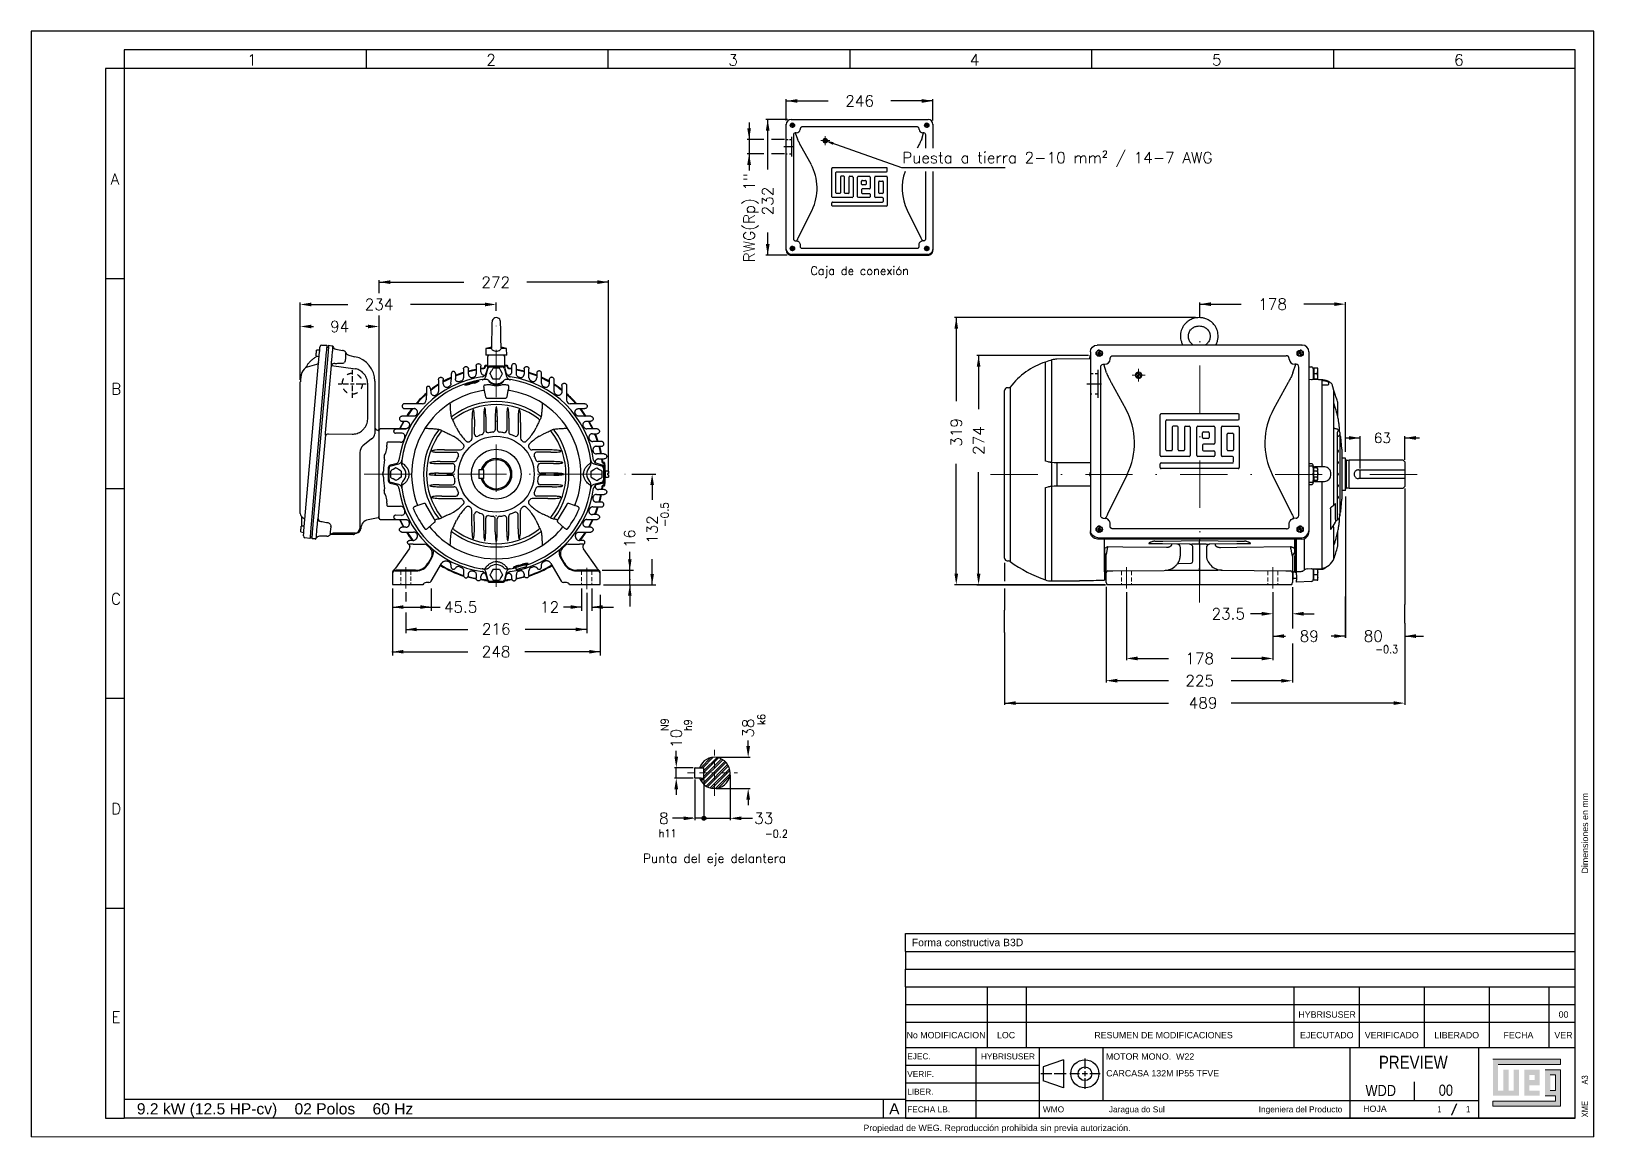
# Model space of a CAD drawing. Header units: millimetres. Extents: x -420 to 0, y 0 to 297.
import ezdxf
from ezdxf.enums import TextEntityAlignment as Align

# ---------------------------------------------------------------- set-up
doc = ezdxf.new("R2010")
doc.units = ezdxf.units.MM
doc.header["$MEASUREMENT"] = 0
doc.linetypes.add('DASHDOT', pattern=[25.4, 12.7, -6.35, 0, -6.35])
doc.linetypes.add('DASHED', pattern=[19.05, 12.7, -6.35])
for name, color, linetype, lineweight in [('CC', 3, 'Continuous', 25), ('FORMATO', 7, 'Continuous', 18), ('LC', 2, 'DASHDOT', 13), ('LOGO_WEG', 7, 'Continuous', 15), ('TT', 7, 'DASHED', 13), ('W22_FURO_PES_UNICO', 3, 'Continuous', 25), ('W22_MONO_4_CAPAC', 1, 'Continuous', 15), ('W22_MONO_SEM_OLHAL_DIAGONAL', 3, 'Continuous', 25)]:
    doc.layers.add(name, color=color, linetype=linetype, lineweight=lineweight)
for name, color, linetype in [('COM_ANEL_W22', 3, 'Continuous'), ('COTAS', 1, 'Continuous'), ('DEFLE', 3, 'Continuous'), ('LEGENDA', 7, 'Continuous'), ('NEMA2', 1, 'Continuous'), ('UMFURO', 3, 'Continuous'), ('W22_CHAVETA_A', 3, 'Continuous'), ('W22_MONO_ATER_DUPLO', 1, 'Continuous'), ('W22_MONO_C', 7, 'Continuous'), ('W22_MONO_TOPO', 1, 'Continuous')]:
    doc.layers.add(name, color=color, linetype=linetype)
doc.styles.add('ARIAL_NARROW', font='ARIALN.TTF', dxfattribs={"height": 1.7})
doc.styles.add('ARIAL_UNICODE', font='ARIALUNI.TTF', dxfattribs={"height": 1.7})
doc.styles.add('ROMANS', font='romans.shx', dxfattribs={"height": 2.5})

msp = doc.modelspace()

# ---------------------------------------------------------------- texts
at = {"layer": 'COTAS', "style": 'ROMANS'}
for s, p in [('Puesta a tierra 2-10 mm² / 14-7 AWG', (-185.91, 263.04)), ('45.5', (-309.07, 142.3)), ('33', (-225.67, 85.55))]:
    msp.add_text(s, height=3, dxfattribs=at).set_placement(p, align=Align.MIDDLE_LEFT)
for s, p in [('232', (-222.04, 251.39)), ('274', (-165.35, 187.02))]:
    msp.add_text(s, height=3, rotation=90, dxfattribs=at).set_placement(p, align=Align.MIDDLE_CENTER)
for s, p in [('272', (-295.15, 229.55)), ('216', (-295.02, 136.42)), ('248', (-295.06, 130.33))]:
    msp.add_text(s, height=3, dxfattribs=at).set_placement(p, align=Align.MIDDLE)
for s, height, p in [('Caja de conexión', 2.25, (-197.33, 232.67)), ('178', 3, (-86.33, 223.68)), ('94', 3, (-337.09, 217.68)), ('63', 2.7, (-56.81, 187.74)), ('89', 3, (-76.49, 134.5)), ('80', 3, (-59.27, 134.5)), ('225', 3, (-105.92, 122.51)), ('489', 3, (-105.02, 116.55))]:
    msp.add_text(s, height=height, dxfattribs=at).set_placement(p, align=Align.MIDDLE_CENTER)
msp.add_text('-0.5', height=2.05, rotation=90, dxfattribs=at).set_placement((-249.73, 170.49), align=Align.MIDDLE_RIGHT)
msp.add_text('132', height=2.928, rotation=90, dxfattribs=at).set_placement((-253.09, 163.15), align=Align.MIDDLE)
for s, height, p in [('16', 2.928, (-259.15, 158.17)), ('38', 3, (-227.29, 107.21)), ('10', 3, (-246.62, 104.44))]:
    msp.add_text(s, height=height, rotation=90, dxfattribs=at).set_placement(p, align=Align.MIDDLE_LEFT)
for s, p in [('12', (-278.09, 142.3)), ('23.5', (-93.73, 140.5)), ('8', (-248.68, 85.55))]:
    msp.add_text(s, height=3, dxfattribs=at).set_placement(p, align=Align.MIDDLE_RIGHT)
at = {"layer": 'COTAS', "style": 'ROMANS', "width": 0.9}
for s, p in [('-0.3', (-52.57, 130.98)), ('h11', (-246.54, 81.5))]:
    msp.add_text(s, height=2.1, dxfattribs=at).set_placement(p, align=Align.MIDDLE_RIGHT)
for s, p in [('N9', (-249.72, 108.99)), ('h9', (-243.49, 108.99)), ('k6', (-223.74, 110.58))]:
    msp.add_text(s, height=2.1, rotation=90, dxfattribs=at).set_placement(p, align=Align.MIDDLE_LEFT)
msp.add_text('-0.2', height=2.1, dxfattribs=at).set_placement((-222.78, 81.44), align=Align.MIDDLE_LEFT)
at = {"layer": 'COTAS', "style": 'ROMANS'}
msp.add_text('Punta del eje delantera', height=2.4, dxfattribs=at).set_placement((-236.36, 73.6), align=Align.CENTER)
at = {"layer": 'UMFURO', "color": 1, "style": 'ROMANS'}
msp.add_text('RWG(Rp) 1"', height=3, rotation=90, dxfattribs=at).set_placement((-227.04, 258.82), align=Align.MIDDLE_RIGHT)
at = {"layer": 'W22_FURO_PES_UNICO', "color": 1, "style": 'ROMANS'}
msp.add_text('178', height=3, dxfattribs=at).set_placement((-105.92, 128.5), align=Align.MIDDLE_CENTER)
at = {"layer": 'W22_MONO_4_CAPAC', "style": 'ROMANS'}
msp.add_text('246', height=3, dxfattribs=at).set_placement((-197.33, 278.27), align=Align.MIDDLE_CENTER)
at = {"layer": 'W22_MONO_C', "color": 1, "style": 'ROMANS'}
msp.add_text('234', height=3, dxfattribs=at).set_placement((-326.5, 223.6), align=Align.MIDDLE_CENTER)
at = {"layer": 'W22_MONO_TOPO', "style": 'ROMANS'}
msp.add_text('319', height=3, rotation=90, dxfattribs=at).set_placement((-171.35, 189.23), align=Align.MIDDLE_CENTER)

# ---------------------------------------------------------------- blocks, each defined once
blk = doc.blocks.new('FORMATOWEGA3PMS')
at = {"layer": 'LEGENDA'}
for p, q in [((-420, 297), (-420, 0)), ((0, 297), (-420, 297)), ((0, 0), (0, 297)), ((-5, 292), (-395, 292)), ((-395, 292), (-395, 287)), ((-330, 292), (-330, 287)), ((-265, 292), (-265, 287)), ((-200, 292), (-200, 287)), ((-135, 292), (-135, 287)), ((-70, 292), (-70, 287)), ((-5, 287), (-5, 292)), ((-400, 287), (-400, 5)), ((-395, 287), (-400, 287)), ((-400, 230.6), (-395, 230.6)), ((-400, 174.2), (-395, 174.2)), ((-400, 117.8), (-395, 117.8)), ((-400, 61.4), (-395, 61.4)), ((-400, 5), (-395, 5))]:
    blk.add_line(p, q, dxfattribs=at)
at = {"layer": 'LEGENDA', "color": 6}
for p, q in [((-395, 287), (-395, 5)), ((-5, 287), (-395, 287)), ((-5, 5), (-5, 287)), ((-5, 5), (-395, 5))]:
    blk.add_line(p, q, dxfattribs=at)
at = {"layer": 'LEGENDA', "lineweight": 0}
blk.add_line((-420, 0), (0, 0), dxfattribs=at)
at = {"layer": 'LEGENDA', "char_height": 3, "width": 2.6068, "attachment_point": 1, "style": 'ROMANS'}
for s, insert in [('1', (-361.97, 290.8)), ('2', (-297.7, 290.81)), ('3', (-232.63, 290.79)), ('4', (-167.7, 290.82)), ('5', (-102.63, 290.8)), ('6', (-37.56, 290.79)), ('A', (-398.67, 258.83)), ('B', (-398.51, 202.42)), ('C', (-398.59, 146.01)), ('D', (-398.53, 89.62)), ('E', (-398.43, 33.63))]:
    blk.add_mtext(s, dxfattribs=dict(at, insert=insert))
blk = doc.blocks.new('LEG_PROJECAO_1_DIEDRO')
at = {"layer": 'LEGENDA', "color": 5, "linetype": 'Continuous'}
for p, q in [((-137.51, 15.65), (-142.97, 13.79)), ((-142.97, 13.79), (-142.97, 10.04)), ((-137.51, 15.65), (-137.51, 8.11)), ((-131.78, 15.98), (-131.78, 13.2)), ((-131.78, 12.62), (-131.78, 11.29)), ((-140.7, 11.92), (-143.59, 11.92)), ((-137.51, 8.11), (-142.97, 10.04)), ((-136.81, 11.92), (-140.04, 11.92)), ((-133.19, 11.92), (-135.84, 11.92)), ((-131.07, 11.92), (-132.52, 11.92)), ((-131.78, 10.71), (-131.78, 7.85)), ((-127.71, 11.92), (-130.41, 11.92))]:
    blk.add_line(p, q, dxfattribs=at)
for radius in [3.77, 1.83]:
    blk.add_circle((-131.78, 11.92), radius, dxfattribs=at)
blk = doc.blocks.new('legend')
at = {"layer": 'LOGO_WEG', "linetype": 'Continuous'}
h = blk.add_hatch(color=5, dxfattribs=at)
h.paths.add_polyline_path([(-8.9, 8.2), (-8.9, 18), (-13.1, 18), (-13.1, 11), (-10.3, 11), (-10.3, 9.6), (-27.1, 9.6), (-27.1, 8.2)])
h.paths.add_polyline_path([(-11.7, 12.4), (-11.7, 16.6), (-10.3, 16.6), (-10.3, 12.4)], flags=16)
h.paths.add_polyline_path([(-17.3, 13.8), (-14.5, 13.8), (-14.5, 18), (-18.7, 18), (-18.7, 11), (-14.5, 11), (-14.5, 12.4), (-17.3, 12.4)], flags=17)
h.paths.add_polyline_path([(-17.3, 15.2), (-15.9, 15.2), (-15.9, 16.6), (-17.3, 16.6)], flags=16)
h.paths.add_polyline_path([(-20.1, 18), (-21.5, 18), (-21.5, 12.4), (-22.9, 12.4), (-22.9, 18), (-24.3, 18), (-24.3, 12.4), (-25.7, 12.4), (-25.7, 19.4), (-8.9, 19.4), (-8.9, 20.8), (-27.1, 20.8), (-27.1, 11), (-20.1, 11)])
at = {"layer": 'LEGENDA'}
for p, q in [((-185, 45), (-5, 45)), ((-185, 40.25), (-5, 40.25)), ((-185, 40.25), (-185, 5)), ((-163, 24), (-163, 40.25)), ((-152.5, 24), (-152.5, 40.25)), ((-80.5, 24), (-80.5, 40.25)), ((-63, 24), (-63, 40.25)), ((-45.5, 24), (-45.5, 40.25)), ((-28, 24), (-28, 40.25)), ((-12, 24), (-12, 40.25)), ((-185, 35.5), (-5, 35.5)), ((-185, 30.75), (-5, 30.75)), ((-185.03, 24), (-5.03, 24)), ((-166, 5), (-166, 24)), ((-149, 5), (-149, 24)), ((-132, 24), (-132, 9.75)), ((-65.5, 5), (-65.5, 24)), ((-31, 24), (-31, 5)), ((-185, 19.25), (-149, 19.25)), ((-185, 14.5), (-149, 14.5)), ((-48.25, 14.75), (-48.25, 9.75)), ((-185, 9.75), (-31, 9.75)), ((-36.85, 8.87), (-38.23, 5.82)), ((-185, 5), (-5, 5))]:
    blk.add_line(p, q, dxfattribs=at)
at = {"layer": 'LEGENDA', "linetype": 'Continuous'}
blk.add_line((-185, 40.25), (-185, 45), dxfattribs=at)
at = {"layer": 'LEGENDA', "lineweight": 0}
blk.add_line((-36.85, 8.87), (-38.23, 5.82), dxfattribs=at)
at = {"layer": 'LOGO_WEG', "color": 5, "linetype": 'Continuous'}
for p, q in [((-8.9, 20.8), (-27.1, 20.8)), ((-25.7, 19.4), (-8.9, 19.4)), ((-8.9, 18), (-13.1, 18)), ((-8.9, 19.4), (-8.9, 20.8)), ((-8.9, 8.2), (-8.9, 18)), ((-10.3, 16.6), (-11.7, 16.6)), ((-10.3, 12.4), (-10.3, 16.6)), ((-10.3, 9.6), (-27.1, 9.6)), ((-27.1, 9.6), (-27.1, 8.2)), ((-13.1, 11), (-10.3, 11)), ((-11.7, 12.4), (-10.3, 12.4)), ((-10.3, 11), (-10.3, 9.6)), ((-27.1, 8.2), (-8.9, 8.2))]:
    blk.add_line(p, q, dxfattribs=at)
at = {"layer": 'LEGENDA'}
blk.add_blockref('LEG_PROJECAO_1_DIEDRO', (-5, 5), dxfattribs=at)
for tag, height, style, p in [('Z9_WDD', 1.7, 'ARIAL_UNICODE', (-174.27, 37.85)), ('ZA', 1.7, 'ARIAL_UNICODE', (-157.4, 37.85)), ('ZC_WDD', 1.7, 'ARIAL_UNICODE', (-71.67, 37.84)), ('ZD_WDD', 1.7, 'ARIAL_UNICODE', (-54.12, 37.84)), ('ZE_WDD', 1.7, 'ARIAL_UNICODE', (-36.71, 37.84)), ('ZF_WDD', 1.7, 'ARIAL_UNICODE', (-20.04, 37.84)), ('ZG', 1.7, 'ARIAL_UNICODE', (-8.11, 37.84)), ('Z1_WDD', 1.7, 'ARIAL_UNICODE', (-174.27, 32.85)), ('Z2', 1.7, 'ARIAL_UNICODE', (-157.4, 32.85)), ('Z4_WDD', 1.7, 'ARIAL_UNICODE', (-71.67, 32.84)), ('Z5_WDD', 1.7, 'ARIAL_UNICODE', (-54.12, 32.84)), ('Z6_WDD', 1.7, 'ARIAL_UNICODE', (-36.71, 32.84)), ('Z7_WDD', 1.7, 'ARIAL_UNICODE', (-20.04, 32.84)), ('Z8', 1.7, 'ARIAL_UNICODE', (-8.11, 32.84)), ('DOCUMENTNUMBER', 3.5, 'ARIAL_NARROW', (-48.5, 20)), ('DOCUMENTPART', 3, 'ARIAL_NARROW', (-57.25, 12.43)), ('DOCUMENTVERSION', 3, 'ARIAL_NARROW', (-39.75, 12.5)), ('ZFOLHA_DE_01', 1.7, 'ARIAL_NARROW', (-41.5, 7.41)), ('ZTOTAL_FOLHAS_01', 1.7, 'ARIAL_NARROW', (-33.76, 7.41))]:
    blk.add_attdef(tag, text='', height=height, dxfattribs=dict(at, style=style)).set_placement(p, align=Align.MIDDLE)
at = {"layer": 'LEGENDA', "style": 'ARIAL_UNICODE'}
for tag, p, height in [('ZB', (-151.18, 36.91), 1.7), ('Z3', (-151.28, 32.01), 1.7), ('DESCRIPTION', (-131.13, 20.7), 1.7), ('ZM', (-131.05, 16.2), 1.7), ('ZN', (-131.05, 11.93), 1.7), ('ZO', (-148.07, 6.55), 1.6), ('ZP', (-130.34, 6.55), 1.6)]:
    blk.add_attdef(tag, p, '', height=height, dxfattribs=at)
at = {"layer": 'LEGENDA', "linetype": 'Continuous', "style": 'ARIAL_UNICODE'}
for tag, p in [('T1_ECM', (-174.11, 26.45)), ('T1_LOC', (-157.97, 26.45)), ('T1_RESUMOMODIF', (-115.64, 26.45)), ('T1_EXECUTADO', (-71.76, 26.45)), ('T1_VERIFICADO', (-54.29, 26.45)), ('T1_LIBERADO', (-36.83, 26.45)), ('T1_DATA', (-20.25, 26.45)), ('T1_VERSAO', (-8.15, 26.45))]:
    blk.add_attdef(tag, text='', height=1.7, dxfattribs=at).set_placement(p, align=Align.CENTER)
for tag, p in [('T1_EXEC_ORIG', (-184.55, 20.8)), ('T1_VERIF_ORIG', (-184.55, 16.05)), ('T1_LIB_ORIG', (-184.55, 11.3)), ('T1_DATA_LIB_ORIG', (-184.55, 6.55))]:
    blk.add_attdef(tag, p, '', height=1.6, dxfattribs=at)
at = {"layer": 'LEGENDA', "style": 'ARIAL_UNICODE'}
for tag, p in [('ZH_WDD', (-157.47, 20.77)), ('ZI_WDD', (-157.82, 16.01)), ('ZJ_WDD', (-157.64, 11.32)), ('ZK_WDD', (-157.47, 6.5))]:
    blk.add_attdef(tag, text='', height=1.6, dxfattribs=at).set_placement(p, align=Align.CENTER)
at = {"layer": 'LEGENDA', "style": 'ARIAL_NARROW'}
blk.add_attdef('DOCUMENTTYPE', (-1.55, 5.22), '', height=1.7, rotation=90, dxfattribs=at)
at = {"layer": 'LEGENDA', "lineweight": 0, "style": 'ARIAL_NARROW'}
blk.add_attdef('ZU', (-1.55, 14.02), '', height=1.7, rotation=90, dxfattribs=at)
at = {"layer": 'LEGENDA', "style": 'ARIAL_UNICODE'}
blk.add_attdef('ZQ', text='', height=1.6, dxfattribs=at).set_placement((-67.58, 6.55), align=Align.RIGHT)
at = {"layer": 'LEGENDA', "linetype": 'Continuous', "style": 'ARIAL_UNICODE'}
for tag, p in [('T1_FOLHA', (-55.65, 6.67)), ('T1_REPRODUCAO', (-124.5, 1.52))]:
    blk.add_attdef(tag, text='', height=1.7, dxfattribs=at).set_placement(p, align=Align.RIGHT)
at = {"layer": 'LEGENDA', "style": 'ARIAL_NARROW', "flags": 1}
for tag, p in [('MATERIAL', (-58.83, 1.95)), ('LABORATORY', (-23.35, 1.95))]:
    blk.add_attdef(tag, p, '', height=1.7, dxfattribs=at)
blk = doc.blocks.new('DIMENSAO')
at = {"layer": 'LEGENDA', "linetype": 'Continuous', "style": 'ARIAL_UNICODE'}
blk.add_attdef('DIMENSION', text='', height=1.7, rotation=90, dxfattribs=at).set_placement((-1.52, 81.54), align=Align.CENTER)
blk = doc.blocks.new('CLIENTE')
for q in [(-5, 49.75), (-185, 45)]:
    blk.add_line((-185, 49.75), q)
at = {"layer": 'COTAS', "style": 'ARIAL_UNICODE'}
blk.add_attdef('CLIENTE', text='', height=3, dxfattribs=at).set_placement((-95, 47.375), align=Align.MIDDLE_CENTER)
blk = doc.blocks.new('LinhaPotenciaME')
at = {"color": 7}
blk.add_line((-185, 10), (-395, 10), dxfattribs=at)
blk.add_line((-191, 10), (-191, 5))
at = {"layer": 'COTAS', "style": 'ARIAL_UNICODE'}
for tag, p in [('LINHA_POTENCIA', (-391.61, 7.5)), ('LETRAPOT', (-189.4, 7.5))]:
    blk.add_attdef(tag, text='', height=3, dxfattribs=at).set_placement(p, align=Align.MIDDLE_LEFT)
blk = doc.blocks.new('CORTED')
at = {"layer": 'COTAS'}
h = blk.add_hatch(color=256, dxfattribs=at)
h.paths.add_polyline_path([(210.02, 369.52, 0.414213), (209.52, 369.02), (210.02, 369.02)])
h.paths.add_polyline_path([(210.02, 369.52), (210.02, 369.02), (210.52, 369.02, 0.414214)])
h.paths.add_polyline_path([(210.52, 369.02), (210.02, 369.02), (210.02, 368.52, 0.414214)])
h.paths.add_polyline_path([(210.02, 369.02), (209.52, 369.02, 0.414213), (210.02, 368.52)])
at = {"layer": 'CC', "linetype": 'Continuous'}
for p, q in [((207.57, 379.89), (207.57, 382.55)), ((207.64, 382.62), (209.15, 382.62)), ((209.23, 382.62), (209.93, 382.62)), ((210.02, 379.91), (210.02, 382.53)), ((209.15, 379.82), (207.64, 379.82)), ((209.23, 379.82), (209.93, 379.82))]:
    blk.add_line(p, q, dxfattribs=at)
at = {"layer": 'CC', "color": 7}
for p, q in [((209.2, 382.62), (211.9, 385.32)), ((209.27, 378.97), (215.06, 384.77)), ((209.73, 382.62), (212.52, 385.41)), ((209.73, 378.37), (215.66, 384.31)), ((210.02, 381.84), (213.53, 385.36)), ((210.02, 381.31), (213.96, 385.26)), ((210.02, 380.25), (214.73, 384.96)), ((210.02, 378.13), (215.93, 384.04)), ((210.6, 377.65), (216.38, 383.44)), ((210.94, 377.46), (216.57, 383.1)), ((211.71, 377.17), (216.87, 382.33)), ((209.07, 379.31), (209.58, 379.82)), ((212.14, 377.07), (216.96, 381.89)), ((213.16, 377.03), (217, 380.87)), ((213.79, 377.14), (216.9, 380.24))]:
    blk.add_line(p, q, dxfattribs=at)
at = {"layer": 'CC', "linetype": 'Continuous'}
for centre, radius, start, end in [((207.64, 382.55), 0.07, 90, 180), ((212.82, 381.22), 4.2, 199.4712, 160.5288), ((209.93, 382.53), 0.0875, 0, 90), ((207.64, 379.89), 0.07, 180, 270), ((209.93, 379.91), 0.0875, 270, 0)]:
    blk.add_arc(centre, radius, start, end, dxfattribs=at)
for points, knots in [([(208.86, 382.62), (208.94, 382.62), (209.06, 382.62), (209.18, 382.62), (209.23, 382.62)], [0, 0, 0, 0, 0.640078, 1, 1, 1, 1]), ([(209.23, 379.82), (209.18, 379.82), (209.06, 379.82), (208.94, 379.82), (208.86, 379.82)], [0, 0, 0, 0, 0.359922, 1, 1, 1, 1])]:
    blk.add_open_spline(points, degree=3, knots=knots, dxfattribs=at)
at = {"layer": 'COTAS'}
for p, q in [((202.57, 385.62), (202.57, 387.12)), ((221.9, 388.42), (221.9, 389.92)), ((207.14, 382.62), (202.07, 382.62)), ((202.57, 379.82), (202.57, 382.62)), ((213.32, 385.42), (222.4, 385.42)), ((207.14, 379.82), (202.07, 379.82)), ((207.57, 379.41), (207.57, 368.52)), ((210.02, 379.41), (210.02, 368.52)), ((210.02, 379.41), (210.02, 368.52)), ((217.02, 380.72), (217.02, 368.52)), ((202.57, 376.82), (202.57, 375.32)), ((213.32, 377.02), (222.4, 377.02)), ((221.9, 374.02), (221.9, 372.52)), ((204.57, 369.02), (201.57, 369.02)), ((207.02, 369.02), (204.02, 369.02)), ((210.02, 369.02), (207.57, 369.02)), ((210.02, 369.02), (217.02, 369.02)), ((213.02, 369.02), (216.02, 369.02)), ((220.02, 369.02), (223.02, 369.02))]:
    blk.add_line(p, q, dxfattribs=at)
blk.add_circle((210.02, 369.02), 0.5, dxfattribs=at)
for points in [[(221.4, 388.42), (222.4, 388.42), (221.9, 385.42)], [(202.07, 385.62), (203.07, 385.62), (202.57, 382.62)], [(202.07, 376.82), (203.07, 376.82), (202.57, 379.82)], [(221.4, 374.02), (222.4, 374.02), (221.9, 377.02)], [(204.57, 369.52), (204.57, 368.52), (207.57, 369.02)], [(220.02, 369.52), (220.02, 368.52), (217.02, 369.02)]]:
    blk.add_solid(points, dxfattribs=at)
at = {"layer": 'LC'}
for p, q in [((212.82, 387.42), (212.82, 385.89)), ((212.82, 384.54), (212.82, 382.64)), ((205.57, 381.22), (207.3, 381.22)), ((208.78, 381.22), (210.96, 381.22)), ((212.04, 381.22), (213.29, 381.22)), ((212.82, 381.33), (212.82, 379.52)), ((212.82, 378.18), (212.82, 375.02)), ((214.53, 381.22), (216.36, 381.22)), ((218.12, 381.22), (219.02, 381.22))]:
    blk.add_line(p, q, dxfattribs=at)
blk = doc.blocks.new('CATPA')
at = {"layer": 'CC', "linetype": 'Continuous'}
for p, q in [((151.42, 495.22), (151.37, 493.42)), ((157, 493.42), (151.37, 493.42)), ((152.91, 495.22), (151.42, 495.22)), ((151.92, 490.23), (151.92, 493.09)), ((152.91, 495.22), (152.89, 495.31)), ((155.47, 495.34), (155.46, 495.22)), ((156.95, 495.22), (155.46, 495.22)), ((156.45, 490.23), (156.45, 493.09)), ((157, 493.42), (156.95, 495.22)), ((145.39, 489.75), (145.39, 487.39)), ((146.69, 488.37), (146.69, 489.75)), ((148.76, 490.51), (148.76, 488.41)), ((150.07, 488.97), (150.07, 490.51)), ((151.79, 489.97), (151.4, 488.5)), ((151.4, 487.7), (151.95, 489.76)), ((151.8, 490), (151.79, 489.97)), ((155.88, 490.5), (152.49, 490.5)), ((152.5, 488.47), (152.92, 489.2)), ((152.65, 490.29), (155.72, 490.29)), ((153.34, 487.01), (152.92, 487.74)), ((155.03, 487.01), (155.45, 487.74)), ((155.87, 488.47), (155.45, 489.2)), ((156.42, 489.76), (156.97, 487.7)), ((156.58, 489.97), (156.57, 490)), ((156.97, 488.5), (156.58, 489.97)), ((158.3, 490.51), (158.3, 488.97)), ((159.61, 488.41), (159.61, 490.51)), ((161.68, 489.75), (161.68, 488.37)), ((162.98, 487.39), (162.98, 489.75)), ((165.05, 488.55), (165.05, 487.32)), ((166.36, 485.85), (166.36, 488.55)), ((135.39, 484.55), (135.39, 483.49)), ((138.64, 486.86), (138.64, 483.71)), ((139.94, 485.75), (139.94, 486.86)), ((150.44, 486.85), (150.4, 486.9)), ((150.84, 484.5), (150.95, 483.92)), ((150.95, 483.92), (151.29, 482.28)), ((152.25, 486.57), (152.2, 486.47)), ((156.17, 486.47), (156.12, 486.57)), ((157.08, 482.28), (157.42, 483.92)), ((157.42, 483.92), (157.53, 484.5)), ((157.97, 486.9), (157.93, 486.85)), ((168.43, 486.86), (168.43, 485.75)), ((169.73, 483.71), (169.73, 486.86)), ((171.8, 485.27), (171.8, 483.57)), ((173.11, 481.34), (173.11, 485.27)), ((134.32, 480.4), (129.54, 480.4)), ((129.54, 479.09), (132.09, 479.09)), ((135.37, 481.73), (135.37, 481.43)), ((177.98, 480.4), (174.05, 480.4)), ((176.29, 479.09), (177.98, 479.09)), ((131.95, 477.02), (128.8, 477.02)), ((128.8, 475.72), (129.9, 475.72)), ((147.64, 475.36), (147.66, 471.1)), ((148.31, 476.14), (148.29, 472.25)), ((150.81, 476.53), (150.82, 472.78)), ((151.35, 476.85), (151.34, 473.26)), ((153.92, 476.97), (153.93, 473.43)), ((154.45, 476.97), (154.44, 473.43)), ((157.02, 476.85), (157.03, 473.26)), ((157.56, 476.53), (157.55, 472.78)), ((160.06, 476.14), (160.08, 472.25)), ((160.73, 475.36), (160.73, 471.11)), ((179.57, 477.02), (176.42, 477.02)), ((178.47, 475.72), (179.57, 475.72)), ((129.81, 473.65), (123.02, 473.65)), ((142.69, 471.64), (141.7, 472.18)), ((143.48, 473.96), (144.01, 472.97)), ((145.85, 470.62), (146.13, 470.34)), ((162.24, 470.34), (162.52, 470.62)), ((164.36, 472.97), (164.89, 473.96)), ((166.67, 472.18), (165.68, 471.64)), ((181.27, 473.65), (178.56, 473.65)), ((180.03, 472.34), (181.27, 472.34)), ((124.01, 466.31), (124.01, 466.09)), ((124.74, 469.66), (124.74, 469.42)), ((126.09, 470.11), (125.19, 470.11)), ((139.52, 467.35), (143.4, 467.36)), ((140.3, 468.02), (144.55, 468.02)), ((145.32, 469.53), (145.04, 469.81)), ((163.33, 469.81), (163.06, 469.53)), ((168.07, 468.02), (163.81, 468)), ((168.85, 467.35), (165.04, 467.35)), ((182.47, 470.27), (180.1, 470.27)), ((181.08, 468.97), (182.47, 468.97)), ((183.23, 466.9), (181.13, 466.9)), ((125.16, 463.17), (125.16, 459.77)), ((125.37, 459.94), (125.37, 463.01)), ((127.16, 464.26), (125.69, 463.87)), ((125.9, 463.71), (127.96, 464.26)), ((127.19, 463.16), (126.45, 462.74)), ((128.65, 462.32), (127.92, 462.74)), ((128.74, 464.38), (128.86, 464.42)), ((128.76, 465.26), (128.81, 465.21)), ((138.8, 464.31), (142.4, 464.32)), ((139.13, 464.85), (142.86, 464.85)), ((169.24, 464.85), (165.49, 464.84)), ((169.57, 464.31), (165.97, 464.32)), ((179.51, 464.42), (179.63, 464.38)), ((179.56, 465.21), (179.61, 465.26)), ((179.72, 462.32), (180.45, 462.74)), ((180.41, 464.26), (182.47, 463.71)), ((182.68, 463.87), (180.76, 464.5)), ((181.19, 463.16), (181.92, 462.74)), ((181.69, 465.59), (183.23, 465.59)), ((182.71, 463.86), (182.68, 463.87)), ((183, 463.01), (183, 459.94)), ((183.21, 463.17), (183.21, 463.21)), ((183.21, 459.77), (183.21, 463.17)), ((123.64, 461.54), (123.64, 461.41)), ((125.69, 459.08), (127.16, 458.69)), ((127.96, 458.69), (125.9, 459.24)), ((127.19, 459.78), (126.45, 460.21)), ((128.65, 460.63), (127.92, 460.21)), ((128.86, 458.53), (128.74, 458.57)), ((138.69, 461.74), (139.55, 461.74)), ((138.69, 461.2), (139.55, 461.21)), ((138.8, 458.64), (142.35, 458.64)), ((139.13, 458.1), (142.88, 458.11)), ((169.24, 458.1), (165.49, 458.11)), ((169.57, 458.64), (165.97, 458.63)), ((169.68, 461.74), (168.82, 461.74)), ((169.68, 461.2), (168.82, 461.21)), ((179.63, 458.57), (179.51, 458.53)), ((179.72, 460.63), (180.45, 460.21)), ((182.47, 459.24), (180.41, 458.69)), ((181.19, 459.78), (181.92, 460.21)), ((181.21, 458.69), (182.68, 459.08)), ((182.68, 459.08), (182.71, 459.09)), ((183.21, 459.74), (183.21, 459.77)), ((124.01, 456.85), (124.01, 456.64)), ((128.81, 457.73), (128.76, 457.69)), ((139.52, 455.6), (143.33, 455.6)), ((140.3, 454.93), (144.55, 454.93)), ((168.07, 454.93), (163.81, 454.95)), ((168.85, 455.6), (165.04, 455.6)), ((179.61, 457.69), (179.56, 457.73)), ((182.47, 453.98), (181.08, 453.98)), ((181.13, 456.05), (183.23, 456.05)), ((183.23, 457.36), (181.69, 457.36)), ((124.74, 453.52), (124.74, 453.29)), ((125.19, 452.84), (126.09, 452.84)), ((133.12, 453.05), (132.57, 452.86)), ((134.71, 453.58), (133.12, 453.05)), ((137.52, 449.46), (135.26, 453.37)), ((137.71, 449.13), (137.52, 449.46)), ((141.7, 450.77), (142.69, 451.3)), ((144.01, 449.98), (143.48, 448.99)), ((145.04, 453.14), (145.32, 453.42)), ((146.13, 452.6), (145.85, 452.32)), ((147.64, 447.59), (147.64, 451.84)), ((148.31, 446.81), (148.29, 450.69)), ((150.81, 446.42), (150.81, 450.15)), ((151.35, 446.09), (151.34, 449.69)), ((153.92, 445.98), (153.92, 449.48)), ((154.45, 445.98), (154.44, 449.52)), ((157.02, 446.09), (157.02, 449.64)), ((157.56, 446.42), (157.55, 450.17)), ((160.06, 446.81), (160.06, 450.62)), ((160.73, 447.59), (160.71, 451.85)), ((162.52, 452.32), (162.24, 452.6)), ((163.06, 453.42), (163.33, 453.14)), ((164.89, 448.99), (164.36, 449.98)), ((165.68, 451.3), (166.67, 450.77)), ((170.85, 449.46), (170.66, 449.13)), ((173.11, 453.37), (170.85, 449.46)), ((175.25, 453.05), (173.66, 453.58)), ((175.8, 452.86), (175.25, 453.05)), ((181.27, 450.61), (180.03, 450.61)), ((180.1, 452.68), (182.47, 452.68)), ((123.02, 449.3), (129.81, 449.3)), ((129.9, 447.23), (128.8, 447.23)), ((128.8, 445.93), (131.95, 445.93)), ((135.92, 447.06), (137.62, 448.54)), ((137.74, 449.08), (137.71, 449.13)), ((170.66, 449.13), (170.63, 449.08)), ((170.75, 448.54), (172.46, 447.06)), ((176.42, 445.93), (179.57, 445.93)), ((179.57, 447.23), (178.47, 447.23)), ((178.56, 449.3), (181.27, 449.3)), ((130.74, 441.44), (127.07, 436.19)), ((131.8, 443.64), (130.84, 443.64)), ((131.84, 442.67), (133.06, 442.67)), ((132.79, 444.35), (132.57, 444.04)), ((175.31, 442.67), (176.53, 442.67)), ((175.8, 444.04), (175.58, 444.35)), ((177.53, 443.64), (176.57, 443.64)), ((181.3, 436.19), (177.63, 441.44)), ((177.82, 442.74), (177.83, 442.73)), ((177.83, 442.73), (177.83, 442.73)), ((135.94, 437.38), (137, 439.22)), ((135.94, 437.78), (135.94, 437.77)), ((136.65, 439.01), (136.03, 437.94)), ((136.72, 432.7), (139.51, 437.52)), ((142.01, 437.09), (142.01, 436.59)), ((160.46, 436.76), (160.78, 436.85)), ((160.78, 436.85), (161.11, 436.94)), ((161.11, 436.94), (161.42, 437.02)), ((161.31, 436.99), (161.17, 436.95)), ((161.42, 437.02), (161.69, 437.09)), ((161.69, 437.09), (161.92, 437.15)), ((161.92, 437.15), (162.08, 437.2)), ((162.08, 437.2), (162.17, 437.22)), ((162.17, 437.22), (162.2, 437.23)), ((162.36, 436.62), (162.2, 437.23)), ((166.36, 436.59), (166.36, 437.09)), ((168.87, 437.52), (171.65, 432.7)), ((171.37, 439.22), (172.44, 437.38)), ((172.34, 437.93), (171.72, 439.01)), ((172.44, 437.77), (172.43, 437.78)), ((126.29, 435.22), (126.29, 432.09)), ((132.51, 435.66), (127.17, 435.66)), ((128.32, 435.47), (132.62, 435.47)), ((145.39, 435.56), (145.39, 434.27)), ((146.69, 434.27), (146.69, 434.57)), ((148.76, 434.53), (148.76, 433.5)), ((150.07, 433.5), (150.07, 433.97)), ((150.4, 436.05), (150.44, 436.1)), ((151.28, 436.03), (151.24, 436.15)), ((151.95, 433.19), (151.4, 435.25)), ((151.4, 434.45), (151.79, 432.98)), ((151.79, 432.98), (151.8, 432.95)), ((152.5, 434.47), (152.92, 433.74)), ((155.72, 432.66), (152.65, 432.66)), ((153.34, 435.94), (152.92, 435.2)), ((155.03, 435.94), (155.45, 435.2)), ((155.87, 434.47), (155.45, 433.74)), ((156.97, 435.25), (156.42, 433.19)), ((156.57, 432.95), (156.58, 432.98)), ((156.58, 432.98), (156.97, 434.45)), ((157.13, 436.15), (157.09, 436.03)), ((157.93, 436.1), (157.97, 436.05)), ((157.97, 436.05), (159.38, 436.29)), ((158.3, 433.97), (158.3, 433.5)), ((159.37, 436.47), (159.39, 436.48)), ((159.37, 436.47), (159.53, 435.86)), ((159.38, 436.29), (159.42, 436.3)), ((159.39, 436.48), (159.49, 436.5)), ((159.49, 436.5), (159.65, 436.55)), ((159.6, 435.83), (159.59, 435.83)), ((159.68, 435.85), (159.6, 435.83)), ((159.61, 433.5), (159.61, 434.53)), ((159.65, 436.55), (159.88, 436.61)), ((159.83, 435.9), (159.68, 435.85)), ((160.05, 435.95), (159.83, 435.9)), ((159.88, 436.61), (160.15, 436.68)), ((160.32, 436.03), (160.05, 435.95)), ((160.15, 436.68), (160.46, 436.76)), ((160.63, 436.11), (160.32, 436.03)), ((160.96, 436.2), (160.63, 436.11)), ((161.29, 436.29), (160.96, 436.2)), ((161.59, 436.37), (161.29, 436.29)), ((161.87, 436.44), (161.59, 436.37)), ((161.68, 434.57), (161.68, 434.27)), ((162.08, 436.5), (161.87, 436.44)), ((162.24, 436.54), (162.08, 436.5)), ((162.32, 436.56), (162.24, 436.54)), ((162.33, 436.56), (162.32, 436.56)), ((162.98, 434.27), (162.98, 435.56)), ((175.75, 435.47), (180.06, 435.47)), ((181.2, 435.66), (175.86, 435.66)), ((182.09, 432.09), (182.09, 435.22)), ((126.76, 431.77), (126.36, 431.77)), ((133.46, 431.77), (128.32, 431.77)), ((133.92, 431.77), (133.46, 431.77)), ((134.47, 431.77), (133.92, 431.77)), ((136.09, 432.34), (135.33, 432.34)), ((152.45, 432.45), (152.49, 432.45)), ((152.49, 432.45), (155.88, 432.45)), ((155.88, 432.45), (155.92, 432.45)), ((173.04, 432.34), (172.28, 432.34)), ((174.45, 431.77), (173.91, 431.77)), ((174.91, 431.77), (174.45, 431.77)), ((180.06, 431.77), (174.91, 431.77)), ((182.01, 431.77), (181.61, 431.77))]:
    blk.add_line(p, q, dxfattribs=at)
at = {"layer": 'CC'}
for p, q in [((136.46, 484.55), (136.57, 483.47)), ((122.69, 449.64), (122.69, 473.31)), ((127.1, 473.53), (129.85, 473.65)), ((128.69, 472.53), (127.1, 472.51)), ((128.69, 450.41), (127.1, 450.44)), ((127.1, 449.42), (129.31, 449.3))]:
    blk.add_line(p, q, dxfattribs=at)
at = {"layer": 'CC', "linetype": 'Continuous'}
for radius in [10.19, 6.69]:
    blk.add_circle((154.19, 461.47), radius, dxfattribs=at)
for centre, radius, start, end in [((154.19, 502.42), 1.13, 17.0431, 163.5654), ((154.19, 486.95), 8.72, 98.5015, 108.4851), ((154.19, 486.95), 8.72, 71.5149, 81.5259), ((154.19, 461.47), 26.44, 98.1522, 171.8478), ((154.19, 461.47), 26.74, 103.2974, 103.681), ((154.19, 461.47), 26.44, 8.1522, 81.8478), ((154.19, 461.47), 26.74, 76.319, 76.7026), ((154.19, 461.47), 25.71, 98.4713, 171.5287), ((154.19, 461.47), 26.74, 118.2833, 118.7078), ((154.19, 461.47), 22.76, 99.0436, 123.0033), ((155.2, 457.71), 30.62, 110.2569, 110.741), ((154.19, 461.47), 26.74, 110.6047, 111.0038), ((154.19, 461.47), 25.5, 100.3849, 109.6151), ((154.19, 461.47), 25.46, 103.7184, 106.2816), ((154.19, 461.47), 25.21, 103.7184, 106.2816), ((149.54, 486.83), 0.286, 280.976, 284.031), ((150.75, 483.52), 0.449, 64.2703, 108.5784), ((154.19, 461.47), 24.13, 94.9238, 97.3432), ((154.19, 488.47), 2.72, 224.4654, 315.5346), ((154.19, 461.47), 24.13, 82.6568, 85.0762), ((157.62, 483.52), 0.449, 71.4216, 115.7297), ((154.03, 460.9), 23.35, 57.3016, 80.8037), ((154.19, 461.47), 25.71, 8.4713, 81.5287), ((154.19, 461.47), 26.74, 68.9962, 69.3953), ((154.19, 461.47), 26.74, 61.2922, 61.7167), ((154.1, 461.58), 22.65, 123.1721, 147.0048), ((154.19, 461.47), 26.74, 126.5657, 127.0317), ((154.19, 461.47), 19.54, 52.8347, 127.1653), ((154.19, 461.47), 18.72, 52.5654, 127.4346), ((154.21, 461.5), 22.74, 33.1662, 56.8723), ((154.19, 461.47), 26.74, 52.9683, 53.4343), ((154.19, 461.47), 26.74, 142.9683, 143.4343), ((141.94, 480.1), 3.09, 273.0563, 278.2541), ((144.51, 474.65), 2.4, 135.2866, 146.291), ((163.86, 474.65), 2.4, 33.709, 44.7134), ((166.43, 480.1), 3.09, 261.7459, 266.9437), ((154.19, 461.47), 26.74, 36.5657, 37.0317), ((128.48, 471.02), 0.945, 270.0126, 339.6191), ((128.69, 471.59), 0.945, 338.3806, 89.973), ((154.19, 461.47), 26.74, 151.2922, 151.7167), ((154.29, 461.49), 22.85, 147.065, 200.8978), ((154.19, 461.47), 19.54, 142.8347, 217.1653), ((154.19, 461.47), 18.72, 142.5654, 217.4346), ((135.56, 473.72), 3.09, 351.7459, 356.9437), ((141.01, 471.15), 2.4, 123.709, 134.7134), ((136.3, 461.07), 12.36, 45, 58.8405), ((154.59, 479.36), 12.36, 211.1595, 225), ((154.19, 461.47), 11.33, 126.668, 128.9731), ((146.98, 471.08), 0.679, 310.4726, 1.7391), ((149, 472.33), 0.712, 186.4282, 288.0142), ((154.19, 461.47), 11.33, 109.5197, 115.9827), ((150.13, 472.79), 0.691, 292.8655, 358.9966), ((152.04, 473.31), 0.701, 183.9277, 275.372), ((154.19, 461.47), 11.33, 94.303, 100.5917), ((153.23, 473.46), 0.696, 278.4767, 357.6172), ((155.14, 473.46), 0.696, 182.3828, 261.5233), ((154.19, 461.47), 11.33, 79.4083, 85.697), ((156.33, 473.31), 0.701, 264.628, 356.0723), ((158.24, 472.79), 0.691, 181.0034, 247.1345), ((154.19, 461.47), 11.33, 64.0173, 70.4803), ((159.37, 472.33), 0.712, 251.9858, 353.5718), ((161.8, 471.22), 1.07, 185.7695, 217.7835), ((154.19, 461.47), 11.33, 51.0269, 53.332), ((153.78, 479.36), 12.36, 315, 328.8405), ((172.08, 461.07), 12.36, 121.1595, 135), ((167.36, 471.15), 2.4, 45.2866, 56.291), ((154.19, 461.47), 18.72, 322.5654, 37.4346), ((172.81, 473.72), 3.09, 183.0563, 188.2541), ((154.19, 461.47), 19.54, 322.8347, 37.1653), ((154.06, 461.49), 22.88, 339.1166, 32.977), ((154.19, 461.47), 26.74, 28.2833, 28.7078), ((154.19, 461.47), 26.74, 20.6047, 21.0038), ((123.46, 467.28), 0.945, 315.7117, 349.2932), ((123.85, 469.04), 0.945, 346.01, 16.0159), ((143.32, 466.66), 0.712, 341.9858, 83.5718), ((154.19, 461.47), 11.33, 154.0173, 160.4803), ((144.44, 469.08), 1.07, 275.7695, 307.7835), ((154.19, 461.47), 11.33, 141.0269, 143.332), ((154.19, 461.47), 11.33, 36.668, 38.9731), ((163.79, 468.68), 0.679, 220.4726, 271.7391), ((165.11, 466.6), 0.754, 94.9665, 192.2392), ((154.19, 461.47), 11.33, 19.5197, 25.9827), ((154.19, 461.47), 26.74, 13.2974, 13.681), ((122.93, 462.31), 0.945, 326.1307, 358.4504), ((123.18, 465.53), 0.945, 352.5452, 23.6856), ((127.19, 461.47), 2.72, 314.4654, 45.5346), ((142.35, 463.62), 0.701, 30.0332, 86.0723), ((142.8, 465.65), 0.807, 273.9171, 330.7922), ((165.5, 465.53), 0.691, 202.8655, 268.9966), ((166.02, 463.62), 0.701, 93.9277, 149.9668), ((181.19, 461.47), 2.72, 134.4654, 225.5346), ((122.93, 460.63), 0.945, 1.5496, 33.8693), ((142.3, 459.38), 0.749, 273.9732, 326.9692), ((142.87, 457.42), 0.691, 22.8655, 88.9966), ((165.5, 457.42), 0.691, 91.0034, 157.1345), ((166.02, 459.33), 0.701, 210.0084, 266.0723), ((123.18, 457.41), 0.945, 336.3144, 7.4548), ((123.46, 455.67), 0.945, 10.7068, 44.2883), ((123.85, 453.91), 0.945, 343.9841, 13.99), ((154.19, 461.47), 26.44, 188.1522, 261.8478), ((154.19, 461.47), 25.71, 188.4713, 261.5287), ((143.27, 456.35), 0.754, 274.9665, 12.2392), ((154.19, 461.47), 11.33, 199.5197, 205.9827), ((144.44, 453.86), 1.07, 52.2165, 84.2305), ((154.19, 461.47), 11.33, 216.668, 218.9731), ((154.19, 461.47), 26.44, 278.1522, 351.8478), ((154.19, 461.47), 25.71, 288.2613, 351.5287), ((154.19, 461.47), 11.33, 321.0269, 323.332), ((163.79, 454.27), 0.679, 88.2609, 139.5274), ((165.11, 456.35), 0.754, 167.7608, 265.0335), ((154.19, 461.47), 11.33, 334.0173, 340.4803), ((154.19, 461.47), 26.74, 346.319, 346.7026), ((128.48, 451.93), 0.945, 20.3809, 89.9874), ((128.69, 451.36), 0.945, 270.027, 21.6194), ((154.19, 461.47), 24.13, 202.6568, 217.3432), ((133.38, 453.42), 0.449, 191.4222, 235.729), ((135.56, 449.23), 3.09, 3.0563, 8.2541), ((141.01, 451.8), 2.4, 225.2866, 236.291), ((136.3, 461.88), 12.36, 301.1595, 315), ((154.59, 443.58), 12.36, 135, 148.8405), ((154.19, 461.47), 11.33, 231.0269, 233.332), ((146.57, 451.73), 1.07, 5.7695, 37.7835), ((149, 450.61), 0.712, 71.9858, 173.5718), ((154.19, 461.47), 11.33, 244.0173, 250.4803), ((150.01, 450.09), 0.807, 3.9171, 60.7922), ((152.04, 449.64), 0.701, 84.628, 176.0723), ((154.19, 461.47), 11.33, 259.4083, 265.697), ((153.15, 449.43), 0.771, 3.8884, 75.8833), ((155.14, 449.49), 0.696, 98.4767, 177.6172), ((154.19, 461.47), 11.33, 274.303, 280.5917), ((156.27, 449.59), 0.749, 3.9732, 90.5206), ((158.24, 450.16), 0.691, 112.8655, 178.9966), ((154.19, 461.47), 11.33, 289.5197, 295.9827), ((159.31, 450.55), 0.754, 4.9665, 102.2392), ((161.39, 451.87), 0.679, 130.4726, 181.7391), ((154.19, 461.47), 11.33, 306.668, 308.9731), ((153.78, 443.58), 12.36, 31.1595, 45), ((172.08, 461.88), 12.36, 225, 238.8405), ((167.36, 451.8), 2.4, 303.709, 314.7134), ((172.81, 449.23), 3.09, 171.7459, 176.9437), ((154.19, 461.47), 24.13, 322.6568, 337.3432), ((175, 453.42), 0.449, 304.271, 348.5778), ((154.19, 461.47), 26.74, 338.9962, 339.3953), ((154.19, 461.47), 26.74, 208.2833, 208.7078), ((154.47, 461.85), 23.26, 218.5098, 236.75), ((138.05, 448.99), 0.323, 106.2902, 163.9457), ((141.94, 442.84), 3.09, 81.7459, 86.9437), ((154.19, 461.47), 19.54, 232.8347, 307.1653), ((144.51, 448.3), 2.4, 213.709, 224.7134), ((154.19, 461.47), 18.72, 232.5654, 307.4346), ((163.86, 448.3), 2.4, 315.2866, 326.291), ((166.43, 442.84), 3.09, 93.0563, 98.2541), ((153.88, 461.87), 23.29, 303.3032, 321.4838), ((170.32, 448.99), 0.323, 16.0543, 73.7098), ((154.19, 461.47), 26.74, 323.2158, 323.4343), ((154.19, 461.47), 26.74, 331.2922, 331.7167), ((134.87, 441.74), 0.945, 45.6206, 89.9903), ((134.71, 440.14), 2.25, 330.0113, 47.6005), ((154.19, 461.64), 22.92, 237.0526, 302.9811), ((173.67, 440.14), 2.25, 132.3995, 209.9887), ((173.5, 441.74), 0.945, 90.0097, 134.3794), ((132.51, 439.48), 3.83, 270.0027, 329.9973), ((154.19, 461.47), 26.74, 241.2472, 241.7167), ((154.19, 434.47), 2.72, 44.4654, 135.5346), ((154.19, 461.47), 25.21, 283.7184, 286.2816), ((154.19, 461.47), 25.5, 286.2213, 289.6151), ((154.19, 461.47), 26.74, 298.2833, 298.7528), ((175.86, 439.48), 3.83, 210.0026, 269.9974), ((126.99, 434.78), 0.7, 87.9703, 179.3411), ((154.19, 461.47), 26.74, 248.4366, 249.3953), ((154.19, 461.47), 26.74, 256.319, 256.7026), ((154.19, 461.47), 26.74, 263.4193, 263.4986), ((154.19, 461.47), 26.74, 276.5007, 276.5807), ((154.19, 461.47), 25.5, 280.3849, 283.7787), ((159.58, 435.87), 0.045, 195, 285), ((154.19, 461.47), 26.74, 283.2974, 283.681), ((162.32, 436.61), 0.045, 285, 15), ((154.19, 461.47), 26.74, 290.6047, 291.5634), ((181.4, 434.76), 0.725, 18.3918, 92.952)]:
    blk.add_arc(centre, radius, start, end, dxfattribs=at)
for centre, major_axis, ratio, start_param, end_param in [((152.26, 493.09), (-0.325, 0.097), 0.995856, 5.004352, 6.572867), ((156.11, 493.09), (-0.325, -0.097), 0.995856, 2.851911, 4.420426), ((137.58, 488.21), (0.05, 10.52), 0.433448, 4.488474, 4.747236), ((143.21, 510.58), (0, 27.86), 0.000571, 2.482746, 2.573533), ((152.49, 489.78), (-0.439, 0.572), 0.997825, 5.629738, 6.936633), ((152.65, 489.57), (0.571, 0.438), 0.998914, 0.917349, 2.224244), ((155.72, 489.57), (0.571, -0.438), 0.998914, 0.917349, 2.224244), ((155.88, 489.78), (0.439, 0.572), 0.997825, 5.629738, 6.936633), ((134.32, 481.34), (0.997, 0.405), 0.861969, 4.376082, 5.933145), ((174.05, 481.34), (-0.668, -0.668), 0.999829, 5.497873, 7.068498), ((123.02, 473.31), (-0.239, 0.239), 0.999829, 5.497873, 7.068498), ((125.88, 463.17), (-0.572, 0.439), 0.997825, 5.629738, 6.936633), ((126.09, 463.01), (0.438, 0.571), 0.998914, 0.917349, 2.224244), ((182.28, 463.01), (-0.438, 0.571), 0.998914, 4.058942, 5.365836), ((182.54, 463.2), (0.536, 0.411), 0.999033, 5.629154, 6.937216), ((125.88, 459.78), (-0.572, -0.439), 0.997825, 5.629738, 6.936633), ((126.09, 459.94), (-0.438, 0.571), 0.998914, 0.917349, 2.224244), ((182.28, 459.94), (0.438, 0.571), 0.998914, 4.058942, 5.365836), ((182.54, 459.74), (0.536, -0.411), 0.999033, 5.629154, 6.937216), ((123.02, 449.64), (-0.239, -0.239), 0.999829, 5.497873, 7.068498), ((131.82, 442.64), (2.03, 0), 0.010723, 1.563287, 2.073889), ((131.8, 444.59), (-0.436, 0.838), 0.999891, 2.661672, 3.621514), ((176.57, 444.59), (0.436, 0.838), 0.999891, 2.661672, 3.621514), ((176.55, 442.64), (2.03, 0), 0.010723, 1.067704, 1.578306), ((132.62, 439.29), (-1.91, 3.31), 0.999936, 2.618016, 3.665169), ((136.22, 438.24), (0.39, 0.675), 0.007558, 2.351831, 3.13723), ((136.04, 437.94), (0.13, 0.225), 0.007558, 1.57516, 2.351831), ((172.34, 437.93), (-0.13, 0.225), 0.007558, 3.922627, 4.708025), ((172.15, 438.24), (-0.39, 0.675), 0.007558, 3.145956, 3.922627), ((175.75, 439.29), (1.91, 3.31), 0.999936, 2.618016, 3.665169), ((126.78, 435.22), (-0.35, 0.35), 0.999924, 6.099518, 7.068545), ((150.74, 411.26), (25.98, -25.86), 0.013302, 2.782435, 2.785721), ((128.32, 435.48), (1.3, 0), 0.008727, 3.150319, 4.712389), ((136.09, 433.06), (0.36, -0.624), 0.999949, 5.759609, 6.806762), ((152.45, 433.12), (-0.411, -0.536), 0.999033, 5.629154, 6.937216), ((152.65, 433.38), (0.571, -0.438), 0.998914, 4.058942, 5.365836), ((155.72, 433.38), (0.571, 0.438), 0.998914, 4.058942, 5.365836), ((155.92, 433.12), (0.411, -0.536), 0.999033, 5.629154, 6.937216), ((172.28, 433.06), (-0.36, -0.624), 0.999949, 5.759609, 6.806762), ((180.06, 435.48), (1.31, 0), 0.008727, 4.712389, 6.274459), ((157.63, 411.26), (25.98, 25.86), 0.013302, 0.355872, 0.359156), ((181.59, 435.22), (0.35, 0.35), 0.999924, 5.497825, 6.466852), ((127.01, 432.09), (-0.509, -0.509), 0.999924, 5.497825, 5.950589), ((135.33, 431.39), (0.786, -0.524), 0.999876, 2.158841, 3.297359), ((133.82, 432.09), (0.599, -0.399), 0.999876, 0.135205, 0.155766), ((173.04, 431.39), (-0.786, -0.524), 0.999876, 2.985826, 4.124344), ((174.55, 432.09), (-0.599, -0.399), 0.999876, 6.127419, 6.147981), ((181.37, 432.09), (0.509, -0.509), 0.999924, 0.332596, 0.78536)]:
    blk.add_ellipse(centre, major_axis=major_axis, ratio=ratio, start_param=start_param, end_param=end_param, dxfattribs=at)
for centre in [(129.89, 435.56), (129.89, 435.51), (178.49, 435.56), (178.49, 435.51)]:
    blk.add_ellipse(centre, major_axis=(1.35, 0), ratio=0.008727, dxfattribs=at)
for points, knots in [([(153.11, 502.75), (153.09, 502.68), (153.06, 502.56), (153.04, 502.27), (153.02, 501.91), (153.01, 501.51), (153, 501.03), (152.99, 500.53), (152.97, 500), (152.96, 499.41), (152.95, 498.78), (152.94, 498.12), (152.93, 497.48), (152.92, 496.87), (152.91, 496.42), (152.9, 496.2), (152.89, 495.31)], [0, 0, 0, 0, 0.096715, 0.178855, 0.248301, 0.332945, 0.408215, 0.476177, 0.54023, 0.607686, 0.681213, 0.755819, 0.829657, 0.899407, 0.977958, 1, 1, 1, 1]), ([(155.47, 495.34), (155.47, 496.21), (155.47, 496.34), (155.46, 496.62), (155.45, 497), (155.44, 497.49), (155.43, 498.03), (155.42, 498.6), (155.41, 499.15), (155.4, 499.79), (155.39, 500.33), (155.38, 500.79), (155.37, 501.18), (155.35, 501.61), (155.33, 502.04), (155.31, 502.4), (155.28, 502.68), (155.27, 502.73), (155.26, 502.75)], [0, 0, 0, 0, 0.026275, 0.05591, 0.113015, 0.169866, 0.231964, 0.296192, 0.357912, 0.414096, 0.516528, 0.55023, 0.596869, 0.664548, 0.729838, 0.807574, 0.89769, 1, 1, 1, 1]), ([(155.46, 495.22), (155.43, 495.13), (155.37, 494.96), (155.15, 494.73), (154.81, 494.54), (154.34, 494.45), (153.8, 494.48), (153.36, 494.63), (153.06, 494.87), (152.95, 495.08), (152.91, 495.21), (152.91, 495.22)], [0, 0, 0, 0, 0.086433, 0.172628, 0.296098, 0.45366, 0.612771, 0.780966, 0.881908, 0.983647, 1, 1, 1, 1]), ([(138.64, 486.86), (138.64, 486.91), (138.64, 486.97), (138.68, 487.1), (138.72, 487.18), (138.82, 487.32), (138.89, 487.38), (139.03, 487.46), (139.08, 487.47), (139.18, 487.5), (139.24, 487.51), (139.35, 487.51), (139.4, 487.5), (139.5, 487.47), (139.55, 487.46), (139.69, 487.38), (139.76, 487.32), (139.86, 487.18), (139.9, 487.1), (139.94, 486.97), (139.94, 486.91), (139.94, 486.86)], [0, 0, 0, 0, 0.125, 0.125, 0.25, 0.25, 0.375, 0.375, 0.4375, 0.4375, 0.5, 0.5, 0.5625, 0.5625, 0.625, 0.625, 0.75, 0.75, 0.875, 0.875, 1, 1, 1, 1]), ([(142.25, 488.88), (142.23, 488.86), (142.22, 488.83), (142.19, 488.78), (142.18, 488.75), (142.16, 488.69), (142.15, 488.67), (142.14, 488.61), (142.14, 488.59), (142.14, 488.56)], [0, 0, 0, 0, 0.25, 0.25, 0.5, 0.5, 0.75, 0.75, 1, 1, 1, 1]), ([(142.76, 489.07), (142.71, 489.08), (142.67, 489.08), (142.58, 489.08), (142.53, 489.07), (142.46, 489.04), (142.44, 489.03), (142.39, 489.01), (142.37, 488.99), (142.31, 488.95), (142.28, 488.91), (142.25, 488.88)], [0, 0, 0, 0, 0.25, 0.25, 0.5, 0.5, 0.625, 0.625, 0.75, 0.75, 1, 1, 1, 1]), ([(143.02, 488.95), (143, 488.96), (142.98, 488.97), (142.95, 489), (142.92, 489.01), (142.88, 489.04), (142.85, 489.05), (142.8, 489.06), (142.78, 489.07), (142.76, 489.07)], [0, 0, 0, 0, 0.25, 0.25, 0.5, 0.5, 0.75, 0.75, 1, 1, 1, 1]), ([(143.2, 488.55), (143.2, 488.58), (143.2, 488.6), (143.19, 488.64), (143.19, 488.67), (143.17, 488.72), (143.16, 488.75), (143.13, 488.81), (143.11, 488.84), (143.07, 488.9), (143.05, 488.92), (143.02, 488.95)], [0, 0, 0, 0, 0.125, 0.125, 0.25, 0.25, 0.5, 0.5, 0.75, 0.75, 1, 1, 1, 1]), ([(144.78, 486.5), (144.87, 486.54), (144.95, 486.58), (145.06, 486.67), (145.1, 486.7), (145.16, 486.77), (145.19, 486.81), (145.25, 486.89), (145.27, 486.93), (145.31, 487.01), (145.33, 487.06), (145.36, 487.15), (145.37, 487.2), (145.38, 487.29), (145.39, 487.34), (145.39, 487.39)], [0, 0, 0, 0, 0.25, 0.25, 0.375, 0.375, 0.5, 0.5, 0.625, 0.625, 0.75, 0.75, 0.875, 0.875, 1, 1, 1, 1]), ([(145.39, 489.75), (145.39, 489.81), (145.39, 489.87), (145.43, 490), (145.47, 490.08), (145.57, 490.21), (145.64, 490.28), (145.78, 490.35), (145.83, 490.37), (145.93, 490.4), (145.99, 490.41), (146.1, 490.41), (146.15, 490.4), (146.25, 490.37), (146.3, 490.35), (146.44, 490.28), (146.51, 490.21), (146.61, 490.08), (146.65, 490), (146.69, 489.87), (146.69, 489.81), (146.69, 489.75)], [0, 0, 0, 0, 0.125, 0.125, 0.25, 0.25, 0.375, 0.375, 0.4375, 0.4375, 0.5, 0.5, 0.5625, 0.5625, 0.625, 0.625, 0.75, 0.75, 0.875, 0.875, 1, 1, 1, 1]), ([(146.69, 488.37), (146.69, 488.3), (146.7, 488.23), (146.73, 488.09), (146.76, 488.02), (146.82, 487.89), (146.86, 487.83), (146.95, 487.72), (147, 487.67), (147.11, 487.58), (147.17, 487.55), (147.3, 487.49), (147.37, 487.46), (147.51, 487.43), (147.58, 487.43), (147.72, 487.43), (147.79, 487.44), (147.86, 487.45)], [0, 0, 0, 0, 0.125, 0.125, 0.25, 0.25, 0.375, 0.375, 0.5, 0.5, 0.625, 0.625, 0.75, 0.75, 0.875, 0.875, 1, 1, 1, 1]), ([(148.04, 487.49), (148.14, 487.52), (148.24, 487.56), (148.42, 487.67), (148.49, 487.74), (148.63, 487.91), (148.68, 488), (148.75, 488.2), (148.76, 488.31), (148.76, 488.41)], [0, 0, 0, 0, 0.25, 0.25, 0.5, 0.5, 0.75, 0.75, 1, 1, 1, 1]), ([(148.76, 490.51), (148.76, 490.57), (148.77, 490.63), (148.81, 490.76), (148.84, 490.84), (148.95, 490.98), (149.02, 491.04), (149.15, 491.11), (149.2, 491.13), (149.31, 491.16), (149.36, 491.17), (149.47, 491.17), (149.52, 491.16), (149.63, 491.13), (149.68, 491.11), (149.81, 491.04), (149.89, 490.98), (149.99, 490.84), (150.02, 490.76), (150.06, 490.63), (150.07, 490.57), (150.07, 490.51)], [0, 0, 0, 0, 0.125, 0.125, 0.25, 0.25, 0.375, 0.375, 0.4375, 0.4375, 0.5, 0.5, 0.5625, 0.5625, 0.625, 0.625, 0.75, 0.75, 0.875, 0.875, 1, 1, 1, 1]), ([(150.07, 488.97), (150.07, 488.9), (150.08, 488.82), (150.11, 488.67), (150.14, 488.6), (150.2, 488.5), (150.21, 488.47), (150.26, 488.4), (150.28, 488.37), (150.36, 488.29), (150.42, 488.24), (150.48, 488.19)], [0, 0, 0, 0, 0.25, 0.25, 0.5, 0.5, 0.625, 0.625, 0.75, 0.75, 1, 1, 1, 1]), ([(150.44, 487.64), (150.56, 487.67), (150.82, 487.74), (151.05, 487.92), (151.15, 488.03), (151.16, 488.04)], [0, 0, 0, 0, 0.466151, 0.932316, 1, 1, 1, 1]), ([(150.44, 486.85), (150.5, 486.86), (150.69, 486.89), (150.98, 487.05), (151.26, 487.33), (151.36, 487.58), (151.4, 487.7)], [0, 0, 0, 0, 0.132312, 0.422705, 0.71263, 1, 1, 1, 1]), ([(151.15, 488.03), (151.01, 488.02), (150.9, 488.03), (150.68, 488.08), (150.57, 488.13), (150.48, 488.19)], [0, 0, 0, 0, 0.5, 0.5, 1, 1, 1, 1]), ([(151.16, 488.04), (151.23, 488.13), (151.33, 488.27), (151.38, 488.44), (151.4, 488.5)], [0, 0, 0, 0, 0.650286, 1, 1, 1, 1]), ([(152.92, 487.74), (152.91, 487.76), (152.77, 488.01), (152.63, 488.25), (152.5, 488.47)], [0, 0, 0, 0, 0.070215, 1, 1, 1, 1]), ([(152.92, 489.2), (152.93, 489.22), (153.07, 489.47), (153.21, 489.71), (153.34, 489.94)], [0, 0, 0, 0, 0.070215, 1, 1, 1, 1]), ([(154.19, 489.94), (153.97, 489.94), (153.69, 489.94), (153.41, 489.94), (153.34, 489.94)], [0, 0, 0, 0, 0.742449, 1, 1, 1, 1]), ([(155.03, 489.94), (154.83, 489.94), (154.55, 489.94), (154.26, 489.94), (154.19, 489.94)], [0, 0, 0, 0, 0.731366, 1, 1, 1, 1]), ([(155.45, 489.2), (155.44, 489.22), (155.3, 489.47), (155.16, 489.71), (155.03, 489.94)], [0, 0, 0, 0, 0.070215, 1, 1, 1, 1]), ([(155.45, 487.74), (155.46, 487.76), (155.6, 488.01), (155.74, 488.25), (155.87, 488.47)], [0, 0, 0, 0, 0.070215, 1, 1, 1, 1]), ([(156.97, 488.5), (157.02, 488.37), (157.08, 488.21), (157.18, 488.07), (157.21, 488.04)], [0, 0, 0, 0, 0.76057, 1, 1, 1, 1]), ([(156.97, 487.7), (157.01, 487.58), (157.11, 487.33), (157.39, 487.05), (157.68, 486.89), (157.87, 486.86), (157.93, 486.85)], [0, 0, 0, 0, 0.28737, 0.577295, 0.867688, 1, 1, 1, 1]), ([(157.21, 488.04), (157.27, 487.98), (157.43, 487.82), (157.69, 487.69), (157.88, 487.65), (157.93, 487.64)], [0, 0, 0, 0, 0.3204385, 0.7857, 1, 1, 1, 1]), ([(157.89, 488.19), (157.8, 488.13), (157.7, 488.08), (157.48, 488.03), (157.36, 488.02), (157.22, 488.04)], [0, 0, 0, 0, 0.5, 0.5, 1, 1, 1, 1]), ([(158.3, 488.97), (158.3, 488.9), (158.29, 488.82), (158.26, 488.67), (158.23, 488.6), (158.18, 488.5), (158.16, 488.47), (158.11, 488.4), (158.09, 488.37), (158.01, 488.29), (157.96, 488.24), (157.89, 488.19)], [0, 0, 0, 0, 0.25, 0.25, 0.5, 0.5, 0.625, 0.625, 0.75, 0.75, 1, 1, 1, 1]), ([(159.61, 490.51), (159.61, 490.57), (159.6, 490.63), (159.56, 490.76), (159.53, 490.84), (159.43, 490.98), (159.35, 491.04), (159.22, 491.11), (159.17, 491.13), (159.06, 491.16), (159.01, 491.17), (158.9, 491.17), (158.85, 491.16), (158.74, 491.13), (158.69, 491.11), (158.56, 491.04), (158.49, 490.98), (158.38, 490.84), (158.35, 490.76), (158.31, 490.63), (158.3, 490.57), (158.3, 490.51)], [0, 0, 0, 0, 0.125, 0.125, 0.25, 0.25, 0.375, 0.375, 0.4375, 0.4375, 0.5, 0.5, 0.5625, 0.5625, 0.625, 0.625, 0.75, 0.75, 0.875, 0.875, 1, 1, 1, 1]), ([(160.34, 487.49), (160.23, 487.52), (160.14, 487.56), (159.96, 487.67), (159.88, 487.74), (159.75, 487.91), (159.7, 488), (159.63, 488.2), (159.61, 488.31), (159.61, 488.41)], [0, 0, 0, 0, 0.25, 0.25, 0.5, 0.5, 0.75, 0.75, 1, 1, 1, 1]), ([(160.51, 487.45), (160.58, 487.44), (160.65, 487.43), (160.79, 487.43), (160.86, 487.43), (161, 487.46), (161.07, 487.49), (161.2, 487.55), (161.26, 487.58), (161.37, 487.67), (161.42, 487.72), (161.51, 487.83), (161.55, 487.89), (161.61, 488.02), (161.64, 488.09), (161.67, 488.23), (161.68, 488.3), (161.68, 488.37)], [0, 0, 0, 0, 0.125, 0.125, 0.25, 0.25, 0.375, 0.375, 0.5, 0.5, 0.625, 0.625, 0.75, 0.75, 0.875, 0.875, 1, 1, 1, 1]), ([(161.68, 489.75), (161.68, 489.81), (161.68, 489.87), (161.72, 490), (161.76, 490.08), (161.86, 490.21), (161.93, 490.28), (162.07, 490.35), (162.12, 490.37), (162.22, 490.4), (162.28, 490.41), (162.39, 490.41), (162.44, 490.4), (162.54, 490.37), (162.59, 490.35), (162.73, 490.28), (162.8, 490.21), (162.9, 490.08), (162.94, 490), (162.98, 489.87), (162.98, 489.81), (162.98, 489.75)], [0, 0, 0, 0, 0.125, 0.125, 0.25, 0.25, 0.375, 0.375, 0.4375, 0.4375, 0.5, 0.5, 0.5625, 0.5625, 0.625, 0.625, 0.75, 0.75, 0.875, 0.875, 1, 1, 1, 1]), ([(162.98, 487.39), (162.98, 487.29), (163, 487.2), (163.04, 487.06), (163.06, 487.01), (163.1, 486.93), (163.12, 486.89), (163.18, 486.81), (163.21, 486.77), (163.27, 486.7), (163.31, 486.67), (163.38, 486.61), (163.42, 486.59), (163.51, 486.54), (163.55, 486.52), (163.6, 486.5)], [0, 0, 0, 0, 0.25, 0.25, 0.375, 0.375, 0.5, 0.5, 0.625, 0.625, 0.75, 0.75, 0.875, 0.875, 1, 1, 1, 1]), ([(163.77, 486.44), (163.84, 486.41), (163.92, 486.39), (164.07, 486.37), (164.14, 486.37), (164.26, 486.38), (164.29, 486.39), (164.37, 486.41), (164.41, 486.42), (164.51, 486.46), (164.58, 486.49), (164.67, 486.56), (164.7, 486.58), (164.76, 486.63), (164.79, 486.66), (164.86, 486.75), (164.91, 486.81), (164.98, 486.94), (165.01, 487.02), (165.04, 487.16), (165.05, 487.24), (165.05, 487.32)], [0, 0, 0, 0, 0.125, 0.125, 0.25, 0.25, 0.3125, 0.3125, 0.375, 0.375, 0.5, 0.5, 0.5625, 0.5625, 0.625, 0.625, 0.75, 0.75, 0.875, 0.875, 1, 1, 1, 1]), ([(166.36, 488.55), (166.36, 488.61), (166.35, 488.67), (166.31, 488.8), (166.28, 488.88), (166.18, 489.02), (166.1, 489.08), (165.97, 489.15), (165.92, 489.17), (165.81, 489.2), (165.76, 489.21), (165.65, 489.21), (165.6, 489.2), (165.49, 489.17), (165.44, 489.15), (165.31, 489.08), (165.24, 489.02), (165.13, 488.88), (165.1, 488.8), (165.06, 488.67), (165.05, 488.61), (165.05, 488.55)], [0, 0, 0, 0, 0.125, 0.125, 0.25, 0.25, 0.375, 0.375, 0.4375, 0.4375, 0.5, 0.5, 0.5625, 0.5625, 0.625, 0.625, 0.75, 0.75, 0.875, 0.875, 1, 1, 1, 1]), ([(169.73, 486.86), (169.73, 486.91), (169.73, 486.97), (169.69, 487.1), (169.65, 487.18), (169.55, 487.32), (169.48, 487.38), (169.34, 487.46), (169.29, 487.47), (169.19, 487.5), (169.14, 487.51), (169.03, 487.51), (168.97, 487.5), (168.87, 487.47), (168.82, 487.46), (168.68, 487.38), (168.61, 487.32), (168.51, 487.18), (168.47, 487.1), (168.43, 486.97), (168.43, 486.91), (168.43, 486.86)], [0, 0, 0, 0, 0.125, 0.125, 0.25, 0.25, 0.375, 0.375, 0.4375, 0.4375, 0.5, 0.5, 0.5625, 0.5625, 0.625, 0.625, 0.75, 0.75, 0.875, 0.875, 1, 1, 1, 1]), ([(135.39, 483.49), (135.39, 483.39), (135.39, 483.3), (135.39, 483.12), (135.39, 483.03), (135.39, 482.86), (135.39, 482.78), (135.39, 482.62), (135.39, 482.54), (135.38, 482.32), (135.38, 482.19), (135.38, 482.01), (135.38, 481.95), (135.38, 481.84), (135.38, 481.78), (135.37, 481.73)], [0, 0, 0, 0, 0.125, 0.125, 0.25, 0.25, 0.375, 0.375, 0.5, 0.5, 0.75, 0.75, 0.875, 0.875, 1, 1, 1, 1]), ([(135.87, 485.07), (135.81, 485.07), (135.75, 485.05), (135.66, 485.01), (135.63, 484.99), (135.58, 484.95), (135.55, 484.93), (135.51, 484.88), (135.49, 484.86), (135.46, 484.8), (135.44, 484.78), (135.42, 484.72), (135.41, 484.69), (135.4, 484.63), (135.39, 484.59), (135.39, 484.56)], [0, 0, 0, 0, 0.25, 0.25, 0.375, 0.375, 0.5, 0.5, 0.625, 0.625, 0.75, 0.75, 0.875, 0.875, 1, 1, 1, 1]), ([(136.26, 484.95), (136.24, 484.96), (136.22, 484.98), (136.17, 485.01), (136.14, 485.02), (136.07, 485.05), (136.03, 485.06), (135.97, 485.07), (135.95, 485.07), (135.91, 485.07), (135.89, 485.07), (135.87, 485.07)], [0, 0, 0, 0, 0.25, 0.25, 0.5, 0.5, 0.75, 0.75, 0.875, 0.875, 1, 1, 1, 1]), ([(136.46, 484.55), (136.45, 484.61), (136.44, 484.68), (136.39, 484.79), (136.37, 484.82), (136.33, 484.88), (136.3, 484.92), (136.26, 484.95)], [0, 0, 0, 0, 0.5, 0.5, 0.75, 0.75, 1, 1, 1, 1]), ([(136.57, 483.57), (136.57, 483.49), (136.58, 483.4), (136.62, 483.27), (136.63, 483.23), (136.67, 483.15), (136.69, 483.11), (136.75, 483), (136.81, 482.93), (136.91, 482.85), (136.94, 482.82), (137.01, 482.77), (137.05, 482.75), (137.13, 482.71), (137.17, 482.69), (137.25, 482.66), (137.3, 482.65), (137.42, 482.63), (137.51, 482.62), (137.64, 482.64), (137.69, 482.64), (137.77, 482.66), (137.81, 482.68), (137.89, 482.71), (137.93, 482.73), (138.01, 482.77), (138.05, 482.79), (138.08, 482.82)], [0, 0, 0, 0, 0.125, 0.125, 0.1875, 0.1875, 0.25, 0.25, 0.375, 0.375, 0.4375, 0.4375, 0.5, 0.5, 0.5625, 0.5625, 0.625, 0.625, 0.75, 0.75, 0.8125, 0.8125, 0.875, 0.875, 0.9375, 0.9375, 1, 1, 1, 1]), ([(138.26, 482.95), (138.32, 482.99), (138.37, 483.04), (138.46, 483.16), (138.5, 483.22), (138.57, 483.35), (138.6, 483.42), (138.63, 483.56), (138.64, 483.63), (138.64, 483.71)], [0, 0, 0, 0, 0.25, 0.25, 0.5, 0.5, 0.75, 0.75, 1, 1, 1, 1]), ([(139.94, 485.75), (139.94, 485.67), (139.95, 485.59), (139.98, 485.47), (140, 485.43), (140.03, 485.36), (140.06, 485.28), (140.11, 485.22), (140.16, 485.15), (140.19, 485.12), (140.27, 485.03), (140.34, 484.98), (140.48, 484.9), (140.55, 484.87), (140.67, 484.83), (140.71, 484.82), (140.79, 484.81), (140.83, 484.81), (140.95, 484.81), (141.04, 484.82), (141.19, 484.86), (141.27, 484.89), (141.34, 484.93)], [0, 0, 0, 0, 0.125, 0.125, 0.1875, 0.1875, 0.25, 0.3125, 0.3125, 0.375, 0.375, 0.5, 0.5, 0.625, 0.625, 0.6875, 0.6875, 0.75, 0.75, 0.875, 0.875, 1, 1, 1, 1]), ([(142.01, 485.85), (142.01, 485.77), (142, 485.68), (141.97, 485.56), (141.95, 485.52), (141.92, 485.44), (141.9, 485.4), (141.84, 485.29), (141.78, 485.23), (141.66, 485.11), (141.59, 485.06), (141.52, 485.02)], [0, 0, 0, 0, 0.25, 0.25, 0.375, 0.375, 0.5, 0.5, 0.75, 0.75, 1, 1, 1, 1]), ([(143.4, 486.52), (143.39, 486.53), (143.38, 486.54), (143.34, 486.61), (143.3, 486.66), (143.25, 486.78), (143.23, 486.84), (143.21, 486.97), (143.2, 487.03), (143.2, 487.1)], [0.5927369, 0.5927369, 0.5927369, 0.5927369, 0.625, 0.625, 0.75, 0.75, 0.875, 0.875, 1, 1, 1, 1]), ([(144.36, 486.34), (144.27, 486.31), (144.18, 486.29), (144.03, 486.28), (143.99, 486.28), (143.89, 486.29), (143.84, 486.3), (143.75, 486.32), (143.71, 486.34), (143.62, 486.37), (143.58, 486.4), (143.49, 486.44), (143.45, 486.47), (143.41, 486.51), (143.41, 486.51), (143.4, 486.52)], [0, 0, 0, 0, 0.25, 0.25, 0.375, 0.375, 0.5, 0.5, 0.625, 0.625, 0.75, 0.75, 0.875, 0.875, 0.8945322, 0.8945322, 0.8945322, 0.8945322]), ([(145.62, 485.49), (145.62, 485.49), (145.62, 485.49), (145.61, 485.48), (145.59, 485.47), (145.62, 485.45), (145.77, 485.45), (146.02, 485.46), (146.36, 485.5), (146.74, 485.56), (147, 485.63), (147.12, 485.67)], [0, 0, 0, 0, 0.004011, 0.011714, 0.051295, 0.229414, 0.389678, 0.542354, 0.696391, 0.855621, 1, 1, 1, 1]), ([(145.63, 485.49), (145.63, 485.49), (145.62, 485.49), (145.62, 485.49), (145.62, 485.49), (145.62, 485.49), (145.62, 485.49)], [0, 0, 0, 0, 0.099361, 0.257967, 0.433755, 1, 1, 1, 1]), ([(145.63, 485.49), (145.63, 485.49), (145.63, 485.49), (145.7, 485.5), (145.95, 485.58), (146.32, 485.69), (146.71, 485.81), (146.96, 485.88), (147.05, 485.91)], [0, 0, 0, 0, 0.021073, 0.234148, 0.445991, 0.661055, 0.876939, 1, 1, 1, 1]), ([(148.15, 486.21), (148.31, 486.24), (148.63, 486.32), (149.06, 486.42), (149.39, 486.49), (149.57, 486.54), (149.58, 486.55), (149.59, 486.55)], [0, 0, 0, 0, 0.211333, 0.426969, 0.639463, 0.85256, 1, 1, 1, 1]), ([(148.21, 485.96), (148.33, 485.99), (148.59, 486.06), (148.95, 486.19), (149.26, 486.33), (149.48, 486.44), (149.62, 486.52), (149.64, 486.55), (149.61, 486.55), (149.6, 486.55), (149.6, 486.55), (149.6, 486.55)], [0, 0, 0, 0, 0.144379, 0.303609, 0.457646, 0.610322, 0.770586, 0.948705, 0.988286, 0.995989, 1, 1, 1, 1]), ([(149.6, 486.55), (149.6, 486.55), (149.6, 486.55), (149.59, 486.55), (149.59, 486.55), (149.59, 486.55), (149.59, 486.55), (149.59, 486.55)], [0, 0, 0, 0, 0.060407, 0.686524, 0.815695, 0.92548, 1, 1, 1, 1]), ([(151.28, 486.92), (151.09, 486.9), (150.79, 486.88), (150.54, 486.86), (150.44, 486.85), (150.44, 486.85)], [0, 0, 0, 0, 0.627692, 0.997424, 1, 1, 1, 1]), ([(151.1, 485.41), (151.07, 485.4), (151.01, 485.4), (150.95, 485.36), (150.89, 485.31), (150.85, 485.25), (150.81, 485.14), (150.77, 484.9), (150.81, 484.67), (150.84, 484.5)], [0, 0, 0, 0, 0.077382, 0.156277, 0.183514, 0.308729, 0.345913, 0.528798, 1, 1, 1, 1]), ([(151.7, 486.88), (151.65, 486.89), (151.5, 486.93), (151.37, 486.92), (151.28, 486.92)], [0, 0, 0, 0, 0.349933, 1, 1, 1, 1]), ([(152.25, 486.57), (152.15, 486.66), (151.98, 486.8), (151.78, 486.86), (151.7, 486.88)], [0, 0, 0, 0, 0.619379, 1, 1, 1, 1]), ([(156.26, 485.52), (156.09, 485.51), (155.75, 485.49), (155.24, 485.33), (154.7, 485.21), (154.14, 485.17), (153.52, 485.23), (152.97, 485.38), (152.49, 485.51), (152.24, 485.51), (152.11, 485.52)], [0, 0, 0, 0, 0.116066, 0.246345, 0.376429, 0.510222, 0.644044, 0.821843, 0.911344, 1, 1, 1, 1]), ([(152.2, 486.47), (152.2, 486.46), (152.2, 486.44), (152.27, 486.32), (152.5, 486.09), (152.91, 485.81), (153.49, 485.58), (154.12, 485.51), (154.72, 485.56), (155.24, 485.71), (155.68, 485.95), (155.99, 486.2), (156.16, 486.4), (156.17, 486.45), (156.17, 486.47)], [0, 0, 0, 0, 0.042343, 0.136973, 0.230387, 0.31411, 0.405309, 0.499831, 0.566905, 0.648793, 0.725489, 0.808305, 0.901473, 1, 1, 1, 1]), ([(154.19, 487.01), (153.97, 487.01), (153.69, 487.01), (153.41, 487.01), (153.34, 487.01)], [0, 0, 0, 0, 0.742449, 1, 1, 1, 1]), ([(155.03, 487.01), (154.83, 487.01), (154.55, 487.01), (154.26, 487.01), (154.19, 487.01)], [0, 0, 0, 0, 0.731366, 1, 1, 1, 1]), ([(156.67, 486.88), (156.54, 486.84), (156.34, 486.77), (156.18, 486.62), (156.12, 486.57)], [0, 0, 0, 0, 0.619231, 1, 1, 1, 1]), ([(157.09, 486.92), (157.03, 486.92), (156.92, 486.93), (156.77, 486.91), (156.69, 486.89), (156.67, 486.88)], [0, 0, 0, 0, 0.440525, 0.883566, 1, 1, 1, 1]), ([(157.93, 486.85), (157.93, 486.85), (157.83, 486.86), (157.59, 486.88), (157.28, 486.9), (157.09, 486.92)], [0, 0, 0, 0, 0.002576, 0.372308, 1, 1, 1, 1]), ([(157.53, 484.5), (157.54, 484.53), (157.57, 484.69), (157.6, 484.92), (157.56, 485.17), (157.49, 485.3), (157.43, 485.35), (157.37, 485.39), (157.32, 485.4), (157.28, 485.41), (157.27, 485.41)], [0, 0, 0, 0, 0.081, 0.448351, 0.660882, 0.784161, 0.864648, 0.894605, 0.968772, 1, 1, 1, 1]), ([(166.36, 485.85), (166.36, 485.77), (166.37, 485.68), (166.4, 485.56), (166.42, 485.52), (166.45, 485.44), (166.47, 485.4), (166.53, 485.29), (166.59, 485.23), (166.71, 485.11), (166.78, 485.06), (166.86, 485.02)], [0, 0, 0, 0, 0.25, 0.25, 0.375, 0.375, 0.5, 0.5, 0.75, 0.75, 1, 1, 1, 1]), ([(167.03, 484.93), (167.1, 484.89), (167.18, 484.86), (167.3, 484.83), (167.34, 484.82), (167.42, 484.81), (167.46, 484.81), (167.54, 484.81), (167.58, 484.81), (167.66, 484.82), (167.7, 484.83), (167.78, 484.86), (167.82, 484.87), (167.89, 484.9), (167.93, 484.92), (168.04, 484.98), (168.1, 485.03), (168.19, 485.12), (168.21, 485.15), (168.26, 485.22), (168.28, 485.25), (168.34, 485.36), (168.38, 485.43), (168.42, 485.59), (168.43, 485.67), (168.43, 485.75)], [0, 0, 0, 0, 0.125, 0.125, 0.1875, 0.1875, 0.25, 0.25, 0.3125, 0.3125, 0.375, 0.375, 0.4375, 0.4375, 0.5, 0.5, 0.625, 0.625, 0.6875, 0.6875, 0.75, 0.75, 0.875, 0.875, 1, 1, 1, 1]), ([(169.73, 483.71), (169.73, 483.63), (169.74, 483.56), (169.78, 483.42), (169.8, 483.35), (169.87, 483.22), (169.91, 483.16), (170, 483.04), (170.06, 482.99), (170.12, 482.95)], [0, 0, 0, 0, 0.25, 0.25, 0.5, 0.5, 0.75, 0.75, 1, 1, 1, 1]), ([(171.8, 483.57), (171.8, 483.49), (171.79, 483.4), (171.76, 483.27), (171.74, 483.23), (171.71, 483.15), (171.68, 483.11), (171.62, 483), (171.56, 482.93), (171.46, 482.85), (171.43, 482.82), (171.36, 482.77), (171.32, 482.75), (171.24, 482.71), (171.2, 482.69), (171.12, 482.66), (171.08, 482.65), (170.95, 482.63), (170.86, 482.62), (170.73, 482.64), (170.69, 482.64), (170.6, 482.66), (170.56, 482.68), (170.48, 482.71), (170.44, 482.73), (170.36, 482.77), (170.32, 482.79), (170.29, 482.82)], [0, 0, 0, 0, 0.125, 0.125, 0.1875, 0.1875, 0.25, 0.25, 0.375, 0.375, 0.4375, 0.4375, 0.5, 0.5, 0.5625, 0.5625, 0.625, 0.625, 0.75, 0.75, 0.8125, 0.8125, 0.875, 0.875, 0.9375, 0.9375, 1, 1, 1, 1]), ([(171.8, 485.27), (171.8, 485.32), (171.81, 485.38), (171.85, 485.51), (171.88, 485.59), (171.99, 485.73), (172.06, 485.79), (172.19, 485.87), (172.24, 485.88), (172.35, 485.91), (172.4, 485.92), (172.51, 485.92), (172.56, 485.91), (172.67, 485.88), (172.72, 485.87), (172.85, 485.79), (172.93, 485.73), (173.03, 485.59), (173.06, 485.51), (173.1, 485.38), (173.11, 485.32), (173.11, 485.27)], [0, 0, 0, 0, 0.125, 0.125, 0.25, 0.25, 0.375, 0.375, 0.4375, 0.4375, 0.5, 0.5, 0.5625, 0.5625, 0.625, 0.625, 0.75, 0.75, 0.875, 0.875, 1, 1, 1, 1]), ([(129.54, 480.4), (129.48, 480.4), (129.42, 480.39), (129.29, 480.35), (129.22, 480.32), (129.08, 480.21), (129.01, 480.14), (128.94, 480), (128.92, 479.96), (128.89, 479.85), (128.89, 479.8), (128.89, 479.69), (128.89, 479.63), (128.92, 479.53), (128.94, 479.48), (129.01, 479.35), (129.08, 479.27), (129.22, 479.17), (129.29, 479.14), (129.42, 479.1), (129.48, 479.09), (129.54, 479.09)], [0, 0, 0, 0, 0.125, 0.125, 0.25, 0.25, 0.375, 0.375, 0.4375, 0.4375, 0.5, 0.5, 0.5625, 0.5625, 0.625, 0.625, 0.75, 0.75, 0.875, 0.875, 1, 1, 1, 1]), ([(132.84, 477.58), (132.89, 477.65), (132.94, 477.72), (132.98, 477.85), (133, 477.89), (133.02, 477.97), (133.02, 478.02), (133.03, 478.14), (133.03, 478.23), (133.01, 478.36), (133, 478.4), (132.97, 478.49), (132.95, 478.53), (132.91, 478.61), (132.89, 478.64), (132.84, 478.72), (132.81, 478.75), (132.73, 478.85), (132.66, 478.9), (132.55, 478.97), (132.51, 478.99), (132.43, 479.03), (132.39, 479.04), (132.3, 479.07), (132.26, 479.08), (132.17, 479.09), (132.13, 479.09), (132.09, 479.09)], [0, 0, 0, 0, 0.125, 0.125, 0.1875, 0.1875, 0.25, 0.25, 0.375, 0.375, 0.4375, 0.4375, 0.5, 0.5, 0.5625, 0.5625, 0.625, 0.625, 0.75, 0.75, 0.8125, 0.8125, 0.875, 0.875, 0.9375, 0.9375, 1, 1, 1, 1]), ([(141.71, 480.53), (141.71, 480.54), (141.73, 480.55), (141.76, 480.56), (141.78, 480.56), (141.79, 480.56)], [0, 0, 0, 0, 0.208703, 0.583183, 1, 1, 1, 1]), ([(142.1, 477.02), (142.08, 477.17), (142, 477.71), (141.92, 478.63), (141.87, 479.59), (141.85, 480.2), (141.81, 480.44), (141.79, 480.49), (141.78, 480.5), (141.78, 480.51), (141.78, 480.51), (141.73, 480.55)], [0, 0, 0, 0, 0.128453, 0.458889, 0.789445, 0.950223, 0.984725, 0.99519, 0.998643, 0.999714, 1, 1, 1, 1]), ([(148.31, 476.14), (148.31, 476.36), (148.3, 477.03), (148.26, 477.84), (148.16, 478.47), (148.11, 478.69), (148.07, 478.79), (148.04, 478.82), (148.02, 478.83), (148.01, 478.83), (147.99, 478.83), (147.98, 478.82), (147.94, 478.79), (147.87, 478.61), (147.78, 478.15), (147.7, 477.42), (147.66, 476.44), (147.65, 475.75), (147.64, 475.36)], [0, 0, 0, 0, 0.107252, 0.321885, 0.383195, 0.413882, 0.429301, 0.432714, 0.435618, 0.43767, 0.439727, 0.442369, 0.447038, 0.462138, 0.532477, 0.672156, 0.811983, 1, 1, 1, 1]), ([(151.35, 476.85), (151.35, 477.03), (151.34, 477.57), (151.31, 478.3), (151.24, 478.92), (151.18, 479.2), (151.13, 479.3), (151.12, 479.31), (151.11, 479.32), (151.09, 479.33), (151.08, 479.32), (151.07, 479.32), (151.05, 479.29), (150.99, 479.15), (150.89, 478.54), (150.83, 477.63), (150.82, 476.85), (150.81, 476.53)], [0, 0, 0, 0, 0.100867, 0.302663, 0.403592, 0.454205, 0.460159, 0.464811, 0.466949, 0.469109, 0.470964, 0.473295, 0.477507, 0.491557, 0.557875, 0.821364, 1, 1, 1, 1]), ([(151.29, 482.28), (151.29, 482.28), (151.3, 482.22), (151.34, 482.12), (151.44, 482), (151.58, 481.93), (151.69, 481.92), (151.74, 481.91)], [0, 0, 0, 0, 0.031464, 0.284772, 0.524416, 0.761584, 1, 1, 1, 1]), ([(151.74, 481.91), (152.56, 481.91), (154.19, 481.91), (155.81, 481.91), (156.63, 481.91)], [0, 0, 0, 0, 0.49969, 1, 1, 1, 1]), ([(154.45, 476.97), (154.45, 477.15), (154.45, 477.69), (154.41, 478.41), (154.35, 479.03), (154.29, 479.34), (154.25, 479.49), (154.21, 479.54), (154.2, 479.55), (154.19, 479.55), (154.18, 479.55), (154.16, 479.54), (154.14, 479.51), (154.08, 479.37), (153.98, 478.77), (153.93, 477.93), (153.92, 477.22), (153.92, 476.97)], [0, 0, 0, 0, 0.102882, 0.308702, 0.411625, 0.463116, 0.488959, 0.495449, 0.497652, 0.499878, 0.501806, 0.504204, 0.508512, 0.522781, 0.589924, 0.856672, 1, 1, 1, 1]), ([(156.63, 481.91), (156.68, 481.92), (156.79, 481.93), (156.93, 482.01), (157.04, 482.13), (157.07, 482.23), (157.08, 482.28)], [0, 0, 0, 0, 0.233672, 0.476739, 0.734487, 1, 1, 1, 1]), ([(157.56, 476.53), (157.56, 476.71), (157.55, 477.13), (157.55, 477.79), (157.53, 478.52), (157.43, 479.02), (157.33, 479.28), (157.31, 479.31), (157.3, 479.32), (157.29, 479.33), (157.27, 479.33), (157.26, 479.32), (157.25, 479.31), (157.22, 479.26), (157.15, 479.05), (157.05, 478.24), (157.03, 477.46), (157.02, 476.85)], [0, 0, 0, 0, 0.100775, 0.236701, 0.372462, 0.506454, 0.519083, 0.525418, 0.527779, 0.530161, 0.531872, 0.533581, 0.536267, 0.542797, 0.566541, 0.66073, 1, 1, 1, 1]), ([(160.73, 475.36), (160.73, 475.58), (160.72, 476.11), (160.72, 476.94), (160.7, 477.85), (160.56, 478.47), (160.43, 478.79), (160.4, 478.82), (160.38, 478.83), (160.37, 478.84), (160.35, 478.83), (160.33, 478.82), (160.3, 478.78), (160.22, 478.58), (160.14, 478.03), (160.07, 477.17), (160.06, 476.48), (160.06, 476.14)], [0, 0, 0, 0, 0.10712, 0.252099, 0.396847, 0.539067, 0.552517, 0.557673, 0.56015, 0.562653, 0.564781, 0.567535, 0.572564, 0.589535, 0.669973, 0.834903, 1, 1, 1, 1]), ([(166.64, 480.55), (166.59, 480.51), (166.59, 480.5), (166.58, 480.49), (166.56, 480.46), (166.55, 480.39), (166.53, 480.23), (166.51, 479.9), (166.49, 479.21), (166.43, 478.22), (166.32, 477.42), (166.27, 477.02)], [0, 0, 0, 0, 0.003177, 0.003999, 0.016256, 0.030684, 0.069329, 0.150862, 0.318478, 0.659271, 1, 1, 1, 1]), ([(175.53, 477.58), (175.48, 477.65), (175.44, 477.72), (175.39, 477.85), (175.38, 477.89), (175.36, 477.97), (175.35, 478.02), (175.34, 478.14), (175.34, 478.23), (175.36, 478.36), (175.38, 478.4), (175.4, 478.49), (175.42, 478.53), (175.46, 478.61), (175.48, 478.64), (175.53, 478.72), (175.56, 478.75), (175.65, 478.85), (175.71, 478.9), (175.82, 478.97), (175.86, 478.99), (175.94, 479.03), (175.98, 479.04), (176.07, 479.07), (176.11, 479.08), (176.2, 479.09), (176.24, 479.09), (176.29, 479.09)], [0, 0, 0, 0, 0.125, 0.125, 0.1875, 0.1875, 0.25, 0.25, 0.375, 0.375, 0.4375, 0.4375, 0.5, 0.5, 0.5625, 0.5625, 0.625, 0.625, 0.75, 0.75, 0.8125, 0.8125, 0.875, 0.875, 0.9375, 0.9375, 1, 1, 1, 1]), ([(177.98, 480.4), (178.03, 480.4), (178.09, 480.39), (178.23, 480.35), (178.3, 480.32), (178.44, 480.21), (178.51, 480.14), (178.58, 480), (178.6, 479.96), (178.62, 479.85), (178.63, 479.8), (178.63, 479.69), (178.62, 479.63), (178.6, 479.53), (178.58, 479.48), (178.51, 479.35), (178.44, 479.27), (178.3, 479.17), (178.23, 479.14), (178.09, 479.1), (178.03, 479.09), (177.98, 479.09)], [0, 0, 0, 0, 0.125, 0.125, 0.25, 0.25, 0.375, 0.375, 0.4375, 0.4375, 0.5, 0.5, 0.5625, 0.5625, 0.625, 0.625, 0.75, 0.75, 0.875, 0.875, 1, 1, 1, 1]), ([(128.8, 477.02), (128.75, 477.02), (128.69, 477.01), (128.55, 476.97), (128.48, 476.94), (128.34, 476.84), (128.28, 476.77), (128.2, 476.63), (128.18, 476.58), (128.16, 476.48), (128.15, 476.42), (128.15, 476.31), (128.16, 476.26), (128.18, 476.16), (128.2, 476.11), (128.28, 475.97), (128.34, 475.9), (128.48, 475.79), (128.55, 475.76), (128.69, 475.72), (128.75, 475.72), (128.8, 475.72)], [0, 0, 0, 0, 0.125, 0.125, 0.25, 0.25, 0.375, 0.375, 0.4375, 0.4375, 0.5, 0.5, 0.5625, 0.5625, 0.625, 0.625, 0.75, 0.75, 0.875, 0.875, 1, 1, 1, 1]), ([(129.9, 475.72), (129.99, 475.72), (130.07, 475.7), (130.19, 475.67), (130.23, 475.66), (130.3, 475.63), (130.37, 475.59), (130.44, 475.55), (130.51, 475.5), (130.54, 475.47), (130.63, 475.39), (130.68, 475.32), (130.76, 475.18), (130.79, 475.11), (130.83, 474.99), (130.83, 474.95), (130.85, 474.87), (130.85, 474.83), (130.85, 474.71), (130.84, 474.62), (130.8, 474.47), (130.77, 474.39), (130.73, 474.32)], [0, 0, 0, 0, 0.125, 0.125, 0.1875, 0.1875, 0.25, 0.3125, 0.3125, 0.375, 0.375, 0.5, 0.5, 0.625, 0.625, 0.6875, 0.6875, 0.75, 0.75, 0.875, 0.875, 1, 1, 1, 1]), ([(132.71, 477.4), (132.67, 477.34), (132.62, 477.29), (132.5, 477.2), (132.44, 477.15), (132.31, 477.09), (132.24, 477.06), (132.1, 477.03), (132.02, 477.02), (131.95, 477.02)], [0, 0, 0, 0, 0.25, 0.25, 0.5, 0.5, 0.75, 0.75, 1, 1, 1, 1]), ([(142.52, 475.98), (142.43, 476.14), (142.28, 476.4), (142.15, 476.75), (142.12, 476.94), (142.1, 477.02)], [0, 0, 0, 0, 0.485886, 0.788235, 1, 1, 1, 1]), ([(143.48, 473.96), (143.34, 474.25), (143.11, 474.73), (142.81, 475.41), (142.62, 475.79), (142.52, 475.98)], [0, 0, 0, 0, 0.4330319, 0.7163975, 1, 1, 1, 1]), ([(165.85, 475.98), (165.69, 475.65), (165.37, 474.98), (165.05, 474.31), (164.89, 473.96)], [0, 0, 0, 0, 0.483304, 1, 1, 1, 1]), ([(166.27, 477.02), (166.25, 476.9), (166.2, 476.67), (166.05, 476.33), (165.92, 476.1), (165.85, 475.98)], [0, 0, 0, 0, 0.3203283, 0.6207253, 1, 1, 1, 1]), ([(176.42, 477.02), (176.35, 477.02), (176.27, 477.03), (176.13, 477.06), (176.06, 477.09), (175.93, 477.15), (175.87, 477.19), (175.76, 477.29), (175.71, 477.34), (175.66, 477.4)], [0, 0, 0, 0, 0.25, 0.25, 0.5, 0.5, 0.75, 0.75, 1, 1, 1, 1]), ([(177.64, 474.32), (177.6, 474.39), (177.57, 474.46), (177.54, 474.58), (177.53, 474.62), (177.52, 474.71), (177.52, 474.75), (177.52, 474.83), (177.53, 474.87), (177.54, 474.95), (177.55, 474.99), (177.57, 475.07), (177.58, 475.11), (177.61, 475.18), (177.63, 475.22), (177.7, 475.32), (177.75, 475.39), (177.83, 475.47), (177.86, 475.5), (177.93, 475.55), (177.96, 475.57), (178.07, 475.63), (178.15, 475.66), (178.3, 475.7), (178.38, 475.72), (178.47, 475.72)], [0, 0, 0, 0, 0.125, 0.125, 0.1875, 0.1875, 0.25, 0.25, 0.3125, 0.3125, 0.375, 0.375, 0.4375, 0.4375, 0.5, 0.5, 0.625, 0.625, 0.6875, 0.6875, 0.75, 0.75, 0.875, 0.875, 1, 1, 1, 1]), ([(179.57, 477.02), (179.62, 477.02), (179.68, 477.01), (179.82, 476.97), (179.89, 476.94), (180.03, 476.84), (180.1, 476.77), (180.17, 476.63), (180.19, 476.58), (180.21, 476.48), (180.22, 476.42), (180.22, 476.31), (180.21, 476.26), (180.19, 476.16), (180.17, 476.11), (180.1, 475.97), (180.03, 475.9), (179.89, 475.79), (179.82, 475.76), (179.68, 475.72), (179.62, 475.72), (179.57, 475.72)], [0, 0, 0, 0, 0.125, 0.125, 0.25, 0.25, 0.375, 0.375, 0.4375, 0.4375, 0.5, 0.5, 0.5625, 0.5625, 0.625, 0.625, 0.75, 0.75, 0.875, 0.875, 1, 1, 1, 1]), ([(127.1, 473.53), (127.03, 473.53), (126.96, 473.51), (126.86, 473.45), (126.82, 473.43), (126.76, 473.38), (126.73, 473.35), (126.68, 473.28), (126.66, 473.24), (126.62, 473.14), (126.61, 473.09), (126.6, 472.99), (126.61, 472.96), (126.62, 472.89), (126.63, 472.85), (126.67, 472.76), (126.69, 472.72), (126.75, 472.65), (126.77, 472.63), (126.83, 472.59), (126.86, 472.57), (126.89, 472.55)], [0, 0, 0, 0, 0.25, 0.25, 0.375, 0.375, 0.5, 0.5, 0.625, 0.625, 0.75, 0.75, 0.8125, 0.8125, 0.875, 0.875, 0.9375, 0.9375, 0.96875, 0.96875, 1, 1, 1, 1]), ([(126.89, 472.55), (126.93, 472.54), (126.96, 472.52), (127.04, 472.51), (127.07, 472.51), (127.1, 472.51)], [0, 0, 0, 0, 0.5, 0.5, 1, 1, 1, 1]), ([(130.64, 474.14), (130.6, 474.07), (130.55, 474), (130.46, 473.91), (130.43, 473.88), (130.36, 473.83), (130.33, 473.8), (130.22, 473.74), (130.14, 473.7), (129.98, 473.66), (129.89, 473.65), (129.81, 473.65)], [0, 0, 0, 0, 0.25, 0.25, 0.375, 0.375, 0.5, 0.5, 0.75, 0.75, 1, 1, 1, 1]), ([(135.11, 473.91), (135.15, 473.88), (135.16, 473.88), (135.17, 473.86), (135.2, 473.85), (135.27, 473.83), (135.43, 473.82), (135.76, 473.8), (136.45, 473.77), (137.44, 473.71), (138.24, 473.61), (138.64, 473.56)], [0, 0, 0, 0, 0.003177, 0.003999, 0.016256, 0.030684, 0.069329, 0.150862, 0.318478, 0.659271, 1, 1, 1, 1]), ([(138.64, 473.56), (138.76, 473.53), (138.98, 473.49), (139.33, 473.34), (139.56, 473.21), (139.68, 473.14)], [0, 0, 0, 0, 0.3203283, 0.6207253, 1, 1, 1, 1]), ([(139.68, 473.14), (140, 472.98), (140.68, 472.65), (141.35, 472.34), (141.7, 472.18)], [0, 0, 0, 0, 0.483304, 1, 1, 1, 1]), ([(166.67, 472.18), (166.96, 472.32), (167.44, 472.55), (168.13, 472.85), (168.5, 473.04), (168.69, 473.14)], [0, 0, 0, 0, 0.4330319, 0.7163975, 1, 1, 1, 1]), ([(168.69, 473.14), (168.85, 473.23), (169.11, 473.38), (169.46, 473.51), (169.65, 473.54), (169.73, 473.56)], [0, 0, 0, 0, 0.485886, 0.788235, 1, 1, 1, 1]), ([(169.73, 473.56), (169.88, 473.58), (170.42, 473.66), (171.35, 473.74), (172.31, 473.79), (172.92, 473.81), (173.15, 473.84), (173.2, 473.86), (173.22, 473.88), (173.22, 473.88), (173.22, 473.88), (173.25, 473.94)], [0, 0, 0, 0, 0.128453, 0.458889, 0.789445, 0.950223, 0.984725, 0.99519, 0.998643, 0.999714, 1, 1, 1, 1]), ([(177.73, 474.14), (177.77, 474.07), (177.82, 474), (177.91, 473.91), (177.94, 473.88), (178.01, 473.83), (178.04, 473.8), (178.15, 473.74), (178.23, 473.7), (178.39, 473.66), (178.48, 473.65), (178.56, 473.65)], [0, 0, 0, 0, 0.25, 0.25, 0.375, 0.375, 0.5, 0.5, 0.75, 0.75, 1, 1, 1, 1]), ([(180.03, 472.34), (179.95, 472.34), (179.88, 472.33), (179.73, 472.29), (179.66, 472.27), (179.56, 472.21), (179.52, 472.19), (179.46, 472.15), (179.43, 472.13), (179.35, 472.05), (179.29, 471.99), (179.23, 471.9), (179.21, 471.87), (179.17, 471.8), (179.16, 471.76), (179.12, 471.66), (179.1, 471.58), (179.08, 471.43), (179.08, 471.36), (179.1, 471.2), (179.12, 471.13), (179.15, 471.06)], [0, 0, 0, 0, 0.125, 0.125, 0.25, 0.25, 0.3125, 0.3125, 0.375, 0.375, 0.5, 0.5, 0.5625, 0.5625, 0.625, 0.625, 0.75, 0.75, 0.875, 0.875, 1, 1, 1, 1]), ([(179.21, 470.88), (179.25, 470.79), (179.29, 470.71), (179.38, 470.6), (179.41, 470.56), (179.48, 470.5), (179.52, 470.47), (179.6, 470.41), (179.64, 470.39), (179.73, 470.35), (179.77, 470.33), (179.86, 470.3), (179.91, 470.29), (180, 470.27), (180.05, 470.27), (180.1, 470.27)], [0, 0, 0, 0, 0.25, 0.25, 0.375, 0.375, 0.5, 0.5, 0.625, 0.625, 0.75, 0.75, 0.875, 0.875, 1, 1, 1, 1]), ([(181.27, 473.65), (181.32, 473.65), (181.38, 473.64), (181.52, 473.6), (181.59, 473.57), (181.73, 473.46), (181.79, 473.39), (181.87, 473.25), (181.89, 473.21), (181.91, 473.1), (181.92, 473.05), (181.92, 472.94), (181.91, 472.88), (181.89, 472.78), (181.87, 472.73), (181.79, 472.6), (181.73, 472.52), (181.59, 472.42), (181.52, 472.39), (181.38, 472.35), (181.32, 472.34), (181.27, 472.34)], [0, 0, 0, 0, 0.125, 0.125, 0.25, 0.25, 0.375, 0.375, 0.4375, 0.4375, 0.5, 0.5, 0.5625, 0.5625, 0.625, 0.625, 0.75, 0.75, 0.875, 0.875, 1, 1, 1, 1]), ([(124.14, 466.62), (124.12, 466.6), (124.1, 466.57), (124.07, 466.53), (124.05, 466.5), (124.03, 466.45), (124.02, 466.42), (124.01, 466.36), (124.01, 466.33), (124.01, 466.3)], [0, 0, 0, 0, 0.25, 0.25, 0.5, 0.5, 0.75, 0.75, 1, 1, 1, 1]), ([(124.86, 469.96), (124.82, 469.92), (124.79, 469.87), (124.75, 469.77), (124.74, 469.71), (124.74, 469.66)], [0, 0, 0, 0, 0.5, 0.5, 1, 1, 1, 1]), ([(125.19, 470.11), (125.16, 470.11), (125.12, 470.1), (125.06, 470.09), (125.03, 470.08), (124.98, 470.06), (124.95, 470.04), (124.9, 470.01), (124.88, 469.99), (124.86, 469.96)], [0, 0, 0, 0, 0.25, 0.25, 0.5, 0.5, 0.75, 0.75, 1, 1, 1, 1]), ([(128.48, 470.08), (128.48, 470.08), (128.46, 470.08), (128.39, 470.08), (128.35, 470.09), (128.25, 470.09), (128.22, 470.09), (128.14, 470.09), (128.1, 470.09), (127.97, 470.09), (127.87, 470.1), (127.64, 470.1), (127.52, 470.1), (127.27, 470.1), (127.13, 470.1), (126.84, 470.1), (126.7, 470.1), (126.4, 470.11), (126.25, 470.11), (126.09, 470.11)], [0, 0, 0, 0, 0.125, 0.125, 0.25, 0.25, 0.3125, 0.3125, 0.375, 0.375, 0.5, 0.5, 0.625, 0.625, 0.75, 0.75, 0.875, 0.875, 1, 1, 1, 1]), ([(140.3, 468.02), (140.08, 468.01), (139.55, 468), (138.72, 468.01), (137.81, 467.98), (137.18, 467.85), (136.87, 467.72), (136.84, 467.69), (136.83, 467.67), (136.82, 467.65), (136.83, 467.64), (136.84, 467.62), (136.88, 467.59), (137.08, 467.51), (137.63, 467.43), (138.48, 467.36), (139.18, 467.35), (139.52, 467.35)], [0, 0, 0, 0, 0.10712, 0.252099, 0.396847, 0.539067, 0.552517, 0.557673, 0.56015, 0.562653, 0.564781, 0.567535, 0.572564, 0.589535, 0.669973, 0.834903, 1, 1, 1, 1]), ([(145.38, 468.6), (145.39, 468.62), (145.46, 468.7), (145.53, 468.87), (145.54, 469.11), (145.47, 469.34), (145.37, 469.47), (145.32, 469.53)], [0, 0, 0, 0, 0.072907, 0.298964, 0.528379, 0.762845, 1, 1, 1, 1]), ([(146.13, 470.34), (146.15, 470.32), (146.23, 470.25), (146.4, 470.16), (146.63, 470.11), (146.87, 470.15), (147, 470.24), (147.06, 470.28)], [0, 0, 0, 0, 0.089494, 0.321307, 0.548396, 0.774104, 1, 1, 1, 1]), ([(161.31, 470.28), (161.33, 470.27), (161.41, 470.2), (161.58, 470.13), (161.82, 470.12), (162.06, 470.19), (162.18, 470.29), (162.24, 470.34)], [0, 0, 0, 0, 0.072907, 0.298964, 0.528379, 0.762845, 1, 1, 1, 1]), ([(163.06, 469.53), (163.03, 469.51), (162.96, 469.43), (162.87, 469.26), (162.83, 469.03), (162.86, 468.79), (162.95, 468.66), (162.99, 468.6)], [0, 0, 0, 0, 0.089494, 0.321307, 0.548396, 0.774104, 1, 1, 1, 1]), ([(168.85, 467.35), (169.07, 467.35), (169.75, 467.36), (170.55, 467.4), (171.19, 467.49), (171.4, 467.55), (171.5, 467.59), (171.53, 467.62), (171.54, 467.64), (171.55, 467.65), (171.55, 467.67), (171.54, 467.68), (171.5, 467.72), (171.33, 467.79), (170.86, 467.87), (170.13, 467.95), (169.15, 468), (168.46, 468.01), (168.07, 468.02)], [0, 0, 0, 0, 0.107252, 0.321885, 0.383195, 0.413882, 0.429301, 0.432714, 0.435618, 0.43767, 0.439727, 0.442369, 0.447038, 0.462138, 0.532477, 0.672156, 0.811983, 1, 1, 1, 1]), ([(181.08, 468.97), (181.01, 468.97), (180.94, 468.96), (180.8, 468.93), (180.73, 468.9), (180.61, 468.84), (180.55, 468.8), (180.44, 468.71), (180.39, 468.66), (180.3, 468.55), (180.26, 468.49), (180.2, 468.36), (180.18, 468.29), (180.15, 468.15), (180.14, 468.08), (180.14, 467.94), (180.15, 467.87), (180.17, 467.8)], [0, 0, 0, 0, 0.125, 0.125, 0.25, 0.25, 0.375, 0.375, 0.5, 0.5, 0.625, 0.625, 0.75, 0.75, 0.875, 0.875, 1, 1, 1, 1]), ([(180.21, 467.62), (180.23, 467.52), (180.27, 467.42), (180.39, 467.24), (180.46, 467.17), (180.62, 467.03), (180.72, 466.98), (180.92, 466.91), (181.02, 466.9), (181.13, 466.9)], [0, 0, 0, 0, 0.25, 0.25, 0.5, 0.5, 0.75, 0.75, 1, 1, 1, 1]), ([(182.47, 468.97), (182.52, 468.97), (182.58, 468.97), (182.72, 469.01), (182.79, 469.04), (182.93, 469.15), (182.99, 469.22), (183.07, 469.36), (183.09, 469.41), (183.11, 469.51), (183.12, 469.56), (183.12, 469.67), (183.11, 469.73), (183.09, 469.83), (183.07, 469.88), (182.99, 470.02), (182.93, 470.09), (182.79, 470.19), (182.72, 470.22), (182.58, 470.26), (182.52, 470.27), (182.47, 470.27)], [0, 0, 0, 0, 0.125, 0.125, 0.25, 0.25, 0.375, 0.375, 0.4375, 0.4375, 0.5, 0.5, 0.5625, 0.5625, 0.625, 0.625, 0.75, 0.75, 0.875, 0.875, 1, 1, 1, 1]), ([(183.23, 466.9), (183.28, 466.9), (183.34, 466.89), (183.48, 466.85), (183.55, 466.82), (183.69, 466.71), (183.75, 466.64), (183.83, 466.5), (183.85, 466.46), (183.87, 466.35), (183.88, 466.3), (183.88, 466.19), (183.87, 466.13), (183.85, 466.03), (183.83, 465.98), (183.75, 465.85), (183.69, 465.77), (183.55, 465.67), (183.48, 465.64), (183.34, 465.6), (183.28, 465.59), (183.23, 465.59)], [0, 0, 0, 0, 0.125, 0.125, 0.25, 0.25, 0.375, 0.375, 0.4375, 0.4375, 0.5, 0.5, 0.5625, 0.5625, 0.625, 0.625, 0.75, 0.75, 0.875, 0.875, 1, 1, 1, 1]), ([(124.01, 466.09), (124.01, 466.06), (124.01, 466.03), (124.03, 465.97), (124.04, 465.94), (124.05, 465.91)], [0, 0, 0, 0, 0.5, 0.5, 1, 1, 1, 1]), ([(126.45, 462.74), (126.44, 462.73), (126.19, 462.59), (125.95, 462.45), (125.72, 462.32)], [0, 0, 0, 0, 0.070215, 1, 1, 1, 1]), ([(125.72, 462.32), (125.72, 462.11), (125.72, 461.84), (125.72, 461.55), (125.72, 461.47)], [0, 0, 0, 0, 0.731366, 1, 1, 1, 1]), ([(127.16, 464.26), (127.29, 464.3), (127.45, 464.36), (127.58, 464.47), (127.62, 464.5)], [0, 0, 0, 0, 0.76057, 1, 1, 1, 1]), ([(127.92, 462.74), (127.9, 462.75), (127.65, 462.89), (127.41, 463.03), (127.19, 463.16)], [0, 0, 0, 0, 0.070215, 1, 1, 1, 1]), ([(127.62, 464.5), (127.68, 464.56), (127.84, 464.72), (127.97, 464.98), (128, 465.16), (128.02, 465.22)], [0, 0, 0, 0, 0.3204385, 0.7857, 1, 1, 1, 1]), ([(127.96, 464.26), (128.08, 464.3), (128.33, 464.39), (128.61, 464.68), (128.76, 464.97), (128.8, 465.16), (128.81, 465.21)], [0, 0, 0, 0, 0.28737, 0.577295, 0.867688, 1, 1, 1, 1]), ([(128.65, 462.32), (128.65, 462.11), (128.65, 461.84), (128.65, 461.55), (128.65, 461.47)], [0, 0, 0, 0, 0.731366, 1, 1, 1, 1]), ([(128.74, 464.38), (128.74, 464.32), (128.73, 464.2), (128.75, 464.05), (128.77, 463.97), (128.78, 463.96)], [0, 0, 0, 0, 0.440525, 0.883566, 1, 1, 1, 1]), ([(128.81, 465.21), (128.81, 465.21), (128.8, 465.12), (128.78, 464.87), (128.76, 464.57), (128.74, 464.38)], [0, 0, 0, 0, 0.002576, 0.372308, 1, 1, 1, 1]), ([(128.78, 463.96), (128.82, 463.83), (128.89, 463.63), (129.03, 463.47), (129.09, 463.41)], [0, 0, 0, 0, 0.619231, 1, 1, 1, 1]), ([(128.86, 464.42), (128.87, 464.42), (128.9, 464.41), (129.02, 464.35), (129.19, 464.23), (129.46, 464.02), (129.86, 463.64), (130.26, 463.1), (130.5, 462.6), (130.68, 462.07), (130.73, 461.57), (130.7, 461.09), (130.63, 460.73), (130.51, 460.37), (130.34, 460.02), (130.14, 459.69), (129.88, 459.35), (129.61, 459.06), (129.35, 458.84), (129.15, 458.68), (128.95, 458.55), (128.89, 458.54), (128.86, 458.53)], [0, 0, 0, 0, 0.0471658, 0.0943259, 0.1405793, 0.1868223, 0.2723199, 0.3521973, 0.3935034, 0.4347882, 0.5094166, 0.527634, 0.5681641, 0.6087125, 0.6353393, 0.6802344, 0.7251496, 0.7748942, 0.8246582, 0.871035, 0.9174218, 1, 1, 1, 1]), ([(139.13, 464.85), (138.95, 464.84), (138.53, 464.84), (137.86, 464.84), (137.14, 464.81), (136.64, 464.72), (136.38, 464.62), (136.35, 464.6), (136.34, 464.58), (136.33, 464.57), (136.33, 464.56), (136.34, 464.55), (136.35, 464.54), (136.4, 464.5), (136.61, 464.44), (137.42, 464.33), (138.2, 464.32), (138.8, 464.31)], [0, 0, 0, 0, 0.100775, 0.236701, 0.372462, 0.506454, 0.519083, 0.525418, 0.527779, 0.530161, 0.531872, 0.533581, 0.536267, 0.542797, 0.566541, 0.66073, 1, 1, 1, 1]), ([(169.57, 464.31), (169.75, 464.31), (170.29, 464.32), (171.01, 464.35), (171.63, 464.42), (171.91, 464.47), (172.01, 464.53), (172.03, 464.54), (172.04, 464.55), (172.04, 464.56), (172.04, 464.58), (172.03, 464.59), (172, 464.61), (171.86, 464.67), (171.25, 464.77), (170.35, 464.83), (169.56, 464.84), (169.24, 464.85)], [0, 0, 0, 0, 0.100867, 0.302663, 0.403592, 0.454205, 0.460159, 0.464811, 0.466949, 0.469109, 0.470964, 0.473295, 0.477507, 0.491557, 0.557875, 0.821364, 1, 1, 1, 1]), ([(179.51, 458.53), (179.5, 458.53), (179.47, 458.53), (179.35, 458.6), (179.18, 458.71), (178.91, 458.93), (178.51, 459.31), (178.11, 459.84), (177.87, 460.35), (177.69, 460.88), (177.64, 461.37), (177.67, 461.86), (177.74, 462.21), (177.86, 462.58), (178.03, 462.93), (178.23, 463.26), (178.49, 463.6), (178.76, 463.89), (179.02, 464.11), (179.22, 464.27), (179.43, 464.4), (179.48, 464.41), (179.51, 464.42)], [0, 0, 0, 0, 0.0471658, 0.0943259, 0.1405793, 0.1868223, 0.2723199, 0.3521973, 0.3935034, 0.4347882, 0.5094166, 0.527634, 0.5681641, 0.6087125, 0.6353393, 0.6802344, 0.7251496, 0.7748942, 0.8246582, 0.871035, 0.9174218, 1, 1, 1, 1]), ([(179.28, 463.41), (179.34, 463.47), (179.48, 463.63), (179.55, 463.83), (179.6, 463.96)], [0, 0, 0, 0, 0.380769, 1, 1, 1, 1]), ([(179.63, 464.38), (179.62, 464.57), (179.59, 464.87), (179.57, 465.12), (179.56, 465.21), (179.56, 465.21)], [0, 0, 0, 0, 0.627692, 0.997424, 1, 1, 1, 1]), ([(179.56, 465.21), (179.57, 465.16), (179.61, 464.97), (179.76, 464.68), (180.04, 464.39), (180.29, 464.3), (180.41, 464.26)], [0, 0, 0, 0, 0.132312, 0.422705, 0.71263, 1, 1, 1, 1]), ([(179.6, 463.96), (179.61, 464.01), (179.64, 464.16), (179.64, 464.29), (179.63, 464.38)], [0, 0, 0, 0, 0.349933, 1, 1, 1, 1]), ([(179.72, 461.47), (179.72, 461.69), (179.72, 461.97), (179.72, 462.25), (179.72, 462.32)], [0, 0, 0, 0, 0.742449, 1, 1, 1, 1]), ([(180.36, 465.22), (180.39, 465.09), (180.45, 464.84), (180.63, 464.61), (180.74, 464.51), (180.76, 464.5)], [0, 0, 0, 0, 0.466151, 0.932316, 1, 1, 1, 1]), ([(180.45, 462.74), (180.47, 462.75), (180.72, 462.89), (180.96, 463.03), (181.19, 463.16)], [0, 0, 0, 0, 0.070215, 1, 1, 1, 1]), ([(181.69, 465.59), (181.62, 465.59), (181.55, 465.58), (181.42, 465.56), (181.36, 465.53), (181.24, 465.48), (181.18, 465.45), (181.08, 465.37), (181.03, 465.32), (180.94, 465.23), (180.9, 465.17), (180.83, 465.05), (180.81, 464.99), (180.77, 464.87), (180.75, 464.8), (180.74, 464.67), (180.74, 464.6), (180.76, 464.5)], [0, 0, 0, 0, 0.125, 0.125, 0.25, 0.25, 0.375, 0.375, 0.5, 0.5, 0.625, 0.625, 0.75, 0.75, 0.875, 0.875, 1, 1, 1, 1]), ([(181.92, 462.74), (181.93, 462.73), (182.18, 462.59), (182.42, 462.45), (182.65, 462.32)], [0, 0, 0, 0, 0.070215, 1, 1, 1, 1]), ([(182.65, 461.47), (182.65, 461.69), (182.65, 461.97), (182.65, 462.25), (182.65, 462.32)], [0, 0, 0, 0, 0.7424491, 1, 1, 1, 1]), ([(183.21, 462.43), (183.27, 462.3), (183.4, 461.99), (183.45, 461.47), (183.4, 460.95), (183.27, 460.65), (183.21, 460.52)], [0, 0, 0, 0, 0.218005, 0.5, 0.781995, 1, 1, 1, 1]), ([(123.67, 461.71), (123.66, 461.69), (123.65, 461.66), (123.64, 461.6), (123.64, 461.57), (123.64, 461.54)], [0, 0, 0, 0, 0.5, 0.5, 1, 1, 1, 1]), ([(123.64, 461.41), (123.64, 461.38), (123.64, 461.35), (123.65, 461.29), (123.66, 461.26), (123.67, 461.23)], [0, 0, 0, 0, 0.5, 0.5, 1, 1, 1, 1]), ([(125.72, 461.47), (125.72, 461.26), (125.72, 460.97), (125.72, 460.7), (125.72, 460.63)], [0, 0, 0, 0, 0.7424491, 1, 1, 1, 1]), ([(126.45, 460.21), (126.44, 460.22), (126.19, 460.36), (125.95, 460.5), (125.72, 460.63)], [0, 0, 0, 0, 0.070215, 1, 1, 1, 1]), ([(127.62, 458.45), (127.52, 458.52), (127.38, 458.62), (127.22, 458.67), (127.16, 458.69)], [0, 0, 0, 0, 0.650286, 1, 1, 1, 1]), ([(127.92, 460.21), (127.9, 460.2), (127.65, 460.05), (127.41, 459.91), (127.19, 459.78)], [0, 0, 0, 0, 0.070215, 1, 1, 1, 1]), ([(128.02, 457.72), (127.98, 457.85), (127.92, 458.11), (127.74, 458.34), (127.63, 458.44), (127.62, 458.45)], [0, 0, 0, 0, 0.466151, 0.932316, 1, 1, 1, 1]), ([(128.81, 457.73), (128.8, 457.79), (128.76, 457.98), (128.61, 458.27), (128.33, 458.55), (128.08, 458.64), (127.96, 458.69)], [0, 0, 0, 0, 0.132312, 0.422705, 0.71263, 1, 1, 1, 1]), ([(128.65, 461.47), (128.65, 461.26), (128.65, 460.97), (128.65, 460.7), (128.65, 460.63)], [0, 0, 0, 0, 0.742449, 1, 1, 1, 1]), ([(128.78, 458.99), (128.76, 458.94), (128.73, 458.79), (128.74, 458.66), (128.74, 458.57)], [0, 0, 0, 0, 0.349933, 1, 1, 1, 1]), ([(128.74, 458.57), (128.76, 458.38), (128.78, 458.07), (128.8, 457.83), (128.81, 457.73), (128.81, 457.73)], [0, 0, 0, 0, 0.627692, 0.997424, 1, 1, 1, 1]), ([(129.09, 459.53), (129, 459.43), (128.86, 459.27), (128.8, 459.07), (128.78, 458.99)], [0, 0, 0, 0, 0.619379, 1, 1, 1, 1]), ([(138.69, 461.74), (138.51, 461.74), (137.97, 461.73), (137.25, 461.7), (136.62, 461.64), (136.31, 461.58), (136.17, 461.54), (136.12, 461.5), (136.11, 461.49), (136.11, 461.47), (136.11, 461.46), (136.12, 461.45), (136.15, 461.43), (136.29, 461.37), (136.89, 461.27), (137.72, 461.22), (138.44, 461.21), (138.69, 461.2)], [0, 0, 0, 0, 0.102882, 0.308702, 0.411625, 0.463116, 0.488959, 0.495449, 0.497652, 0.499878, 0.501806, 0.504204, 0.508512, 0.522781, 0.589924, 0.856672, 1, 1, 1, 1]), ([(138.8, 458.64), (138.62, 458.63), (138.08, 458.63), (137.36, 458.6), (136.74, 458.52), (136.46, 458.47), (136.36, 458.42), (136.34, 458.41), (136.33, 458.39), (136.33, 458.38), (136.33, 458.37), (136.34, 458.36), (136.37, 458.33), (136.51, 458.27), (137.12, 458.17), (138.02, 458.12), (138.81, 458.1), (139.13, 458.1)], [0, 0, 0, 0, 0.100867, 0.302663, 0.403592, 0.454205, 0.460159, 0.464811, 0.466949, 0.469109, 0.470964, 0.473295, 0.477507, 0.491557, 0.557875, 0.821364, 1, 1, 1, 1]), ([(169.24, 458.1), (169.42, 458.1), (169.84, 458.11), (170.51, 458.11), (171.23, 458.13), (171.73, 458.23), (171.99, 458.33), (172.02, 458.35), (172.03, 458.36), (172.04, 458.37), (172.04, 458.38), (172.04, 458.39), (172.02, 458.41), (171.97, 458.44), (171.76, 458.51), (170.95, 458.61), (170.17, 458.63), (169.57, 458.64)], [0, 0, 0, 0, 0.100775, 0.236701, 0.372462, 0.506454, 0.519083, 0.525418, 0.527779, 0.530161, 0.531872, 0.533581, 0.536267, 0.542797, 0.566541, 0.66073, 1, 1, 1, 1]), ([(169.68, 461.2), (169.86, 461.21), (170.4, 461.21), (171.12, 461.25), (171.75, 461.31), (172.06, 461.37), (172.2, 461.41), (172.25, 461.44), (172.26, 461.46), (172.26, 461.47), (172.26, 461.48), (172.25, 461.5), (172.23, 461.52), (172.09, 461.58), (171.48, 461.68), (170.65, 461.73), (169.93, 461.74), (169.68, 461.74)], [0, 0, 0, 0, 0.102882, 0.308702, 0.411625, 0.463116, 0.488959, 0.495449, 0.497652, 0.499878, 0.501806, 0.504204, 0.508512, 0.522781, 0.589924, 0.856672, 1, 1, 1, 1]), ([(179.6, 458.99), (179.57, 459.07), (179.51, 459.27), (179.37, 459.43), (179.28, 459.53)], [0, 0, 0, 0, 0.380621, 1, 1, 1, 1]), ([(180.41, 458.69), (180.29, 458.64), (180.04, 458.55), (179.76, 458.27), (179.61, 457.98), (179.57, 457.79), (179.56, 457.73)], [0, 0, 0, 0, 0.28737, 0.577295, 0.867688, 1, 1, 1, 1]), ([(179.56, 457.73), (179.56, 457.73), (179.57, 457.83), (179.59, 458.07), (179.62, 458.38), (179.63, 458.57)], [0, 0, 0, 0, 0.002576, 0.372308, 1, 1, 1, 1]), ([(179.63, 458.57), (179.64, 458.63), (179.64, 458.74), (179.62, 458.89), (179.6, 458.97), (179.6, 458.99)], [0, 0, 0, 0, 0.440525, 0.883566, 1, 1, 1, 1]), ([(179.72, 460.63), (179.72, 460.83), (179.72, 461.11), (179.72, 461.4), (179.72, 461.47)], [0, 0, 0, 0, 0.731366, 1, 1, 1, 1]), ([(180.76, 458.45), (180.69, 458.39), (180.53, 458.23), (180.4, 457.97), (180.37, 457.78), (180.36, 457.72)], [0, 0, 0, 0, 0.3204385, 0.7857, 1, 1, 1, 1]), ([(180.45, 460.21), (180.47, 460.2), (180.72, 460.05), (180.96, 459.91), (181.19, 459.78)], [0, 0, 0, 0, 0.070215, 1, 1, 1, 1]), ([(180.75, 458.44), (180.74, 458.34), (180.74, 458.28), (180.75, 458.14), (180.77, 458.08), (180.81, 457.95), (180.83, 457.89), (180.9, 457.78), (180.94, 457.72), (181.03, 457.62), (181.08, 457.58), (181.18, 457.5), (181.24, 457.47), (181.36, 457.41), (181.42, 457.39), (181.55, 457.36), (181.62, 457.36), (181.69, 457.36)], [0, 0, 0, 0, 0.125, 0.125, 0.25, 0.25, 0.375, 0.375, 0.5, 0.5, 0.625, 0.625, 0.75, 0.75, 0.875, 0.875, 1, 1, 1, 1]), ([(181.21, 458.69), (181.09, 458.64), (180.92, 458.58), (180.79, 458.47), (180.76, 458.45)], [0, 0, 0, 0, 0.76057, 1, 1, 1, 1]), ([(181.92, 460.21), (181.93, 460.22), (182.18, 460.36), (182.42, 460.5), (182.65, 460.63)], [0, 0, 0, 0, 0.070215, 1, 1, 1, 1]), ([(182.65, 460.63), (182.65, 460.83), (182.65, 461.11), (182.65, 461.4), (182.65, 461.47)], [0, 0, 0, 0, 0.7313664, 1, 1, 1, 1]), ([(124.05, 457.03), (124.04, 457), (124.03, 456.97), (124.01, 456.91), (124.01, 456.88), (124.01, 456.85)], [0, 0, 0, 0, 0.5, 0.5, 1, 1, 1, 1]), ([(124.01, 456.64), (124.01, 456.58), (124.02, 456.53), (124.05, 456.45), (124.07, 456.42), (124.1, 456.37), (124.12, 456.35), (124.14, 456.33)], [0, 0, 0, 0, 0.5, 0.5, 0.75, 0.75, 1, 1, 1, 1]), ([(135.26, 453.37), (135.23, 453.41), (135.17, 453.5), (135.03, 453.58), (134.87, 453.62), (134.77, 453.59), (134.71, 453.58)], [0, 0, 0, 0, 0.233672, 0.476739, 0.734485, 1, 1, 1, 1]), ([(139.52, 455.6), (139.3, 455.6), (138.62, 455.59), (137.82, 455.54), (137.19, 455.45), (136.97, 455.4), (136.87, 455.36), (136.84, 455.32), (136.83, 455.31), (136.82, 455.29), (136.83, 455.28), (136.84, 455.26), (136.87, 455.23), (137.05, 455.15), (137.51, 455.07), (138.24, 454.99), (139.22, 454.95), (139.91, 454.93), (140.3, 454.93)], [0, 0, 0, 0, 0.107252, 0.321885, 0.383195, 0.413882, 0.429301, 0.432714, 0.435618, 0.43767, 0.439727, 0.442369, 0.447038, 0.462138, 0.532477, 0.672156, 0.811983, 1, 1, 1, 1]), ([(145.32, 453.42), (145.34, 453.44), (145.41, 453.52), (145.5, 453.69), (145.54, 453.92), (145.51, 454.15), (145.42, 454.28), (145.38, 454.35)], [0, 0, 0, 0, 0.089494, 0.321307, 0.548396, 0.774104, 1, 1, 1, 1]), ([(162.99, 454.35), (162.98, 454.33), (162.92, 454.25), (162.84, 454.08), (162.83, 453.84), (162.9, 453.6), (163, 453.48), (163.06, 453.42)], [0, 0, 0, 0, 0.072907, 0.298964, 0.528379, 0.762845, 1, 1, 1, 1]), ([(168.07, 454.93), (168.3, 454.93), (168.82, 454.94), (169.66, 454.94), (170.56, 454.96), (171.19, 455.09), (171.5, 455.23), (171.53, 455.26), (171.54, 455.28), (171.55, 455.29), (171.54, 455.31), (171.53, 455.33), (171.49, 455.36), (171.29, 455.44), (170.74, 455.52), (169.89, 455.59), (169.19, 455.6), (168.85, 455.6)], [0, 0, 0, 0, 0.10712, 0.252099, 0.396847, 0.539067, 0.552517, 0.557673, 0.56015, 0.562653, 0.564781, 0.567535, 0.572564, 0.589535, 0.669973, 0.834903, 1, 1, 1, 1]), ([(173.66, 453.58), (173.65, 453.58), (173.6, 453.6), (173.49, 453.61), (173.34, 453.58), (173.2, 453.5), (173.14, 453.41), (173.11, 453.37)], [0, 0, 0, 0, 0.031465, 0.284772, 0.524416, 0.761584, 1, 1, 1, 1]), ([(180.17, 455.15), (180.15, 455.08), (180.14, 455.01), (180.14, 454.87), (180.15, 454.79), (180.18, 454.66), (180.2, 454.59), (180.26, 454.46), (180.3, 454.4), (180.38, 454.29), (180.44, 454.23), (180.55, 454.15), (180.61, 454.11), (180.73, 454.04), (180.8, 454.02), (180.94, 453.99), (181.01, 453.98), (181.08, 453.98)], [0, 0, 0, 0, 0.125, 0.125, 0.25, 0.25, 0.375, 0.375, 0.5, 0.5, 0.625, 0.625, 0.75, 0.75, 0.875, 0.875, 1, 1, 1, 1]), ([(181.13, 456.05), (181.02, 456.05), (180.92, 456.03), (180.72, 455.96), (180.62, 455.91), (180.46, 455.78), (180.39, 455.7), (180.27, 455.52), (180.23, 455.43), (180.21, 455.32)], [0, 0, 0, 0, 0.25, 0.25, 0.5, 0.5, 0.75, 0.75, 1, 1, 1, 1]), ([(182.47, 452.68), (182.52, 452.68), (182.58, 452.68), (182.72, 452.72), (182.79, 452.75), (182.93, 452.86), (182.99, 452.93), (183.07, 453.07), (183.09, 453.12), (183.11, 453.22), (183.12, 453.27), (183.12, 453.38), (183.11, 453.44), (183.09, 453.54), (183.07, 453.59), (182.99, 453.73), (182.93, 453.8), (182.79, 453.9), (182.72, 453.93), (182.58, 453.97), (182.52, 453.98), (182.47, 453.98)], [0, 0, 0, 0, 0.125, 0.125, 0.25, 0.25, 0.375, 0.375, 0.4375, 0.4375, 0.5, 0.5, 0.5625, 0.5625, 0.625, 0.625, 0.75, 0.75, 0.875, 0.875, 1, 1, 1, 1]), ([(183.23, 457.36), (183.28, 457.36), (183.34, 457.35), (183.48, 457.31), (183.55, 457.28), (183.69, 457.17), (183.75, 457.1), (183.83, 456.96), (183.85, 456.92), (183.87, 456.81), (183.88, 456.76), (183.88, 456.65), (183.87, 456.59), (183.85, 456.49), (183.83, 456.44), (183.75, 456.31), (183.69, 456.23), (183.55, 456.13), (183.48, 456.1), (183.34, 456.06), (183.28, 456.05), (183.23, 456.05)], [0, 0, 0, 0, 0.125, 0.125, 0.25, 0.25, 0.375, 0.375, 0.4375, 0.4375, 0.5, 0.5, 0.5625, 0.5625, 0.625, 0.625, 0.75, 0.75, 0.875, 0.875, 1, 1, 1, 1]), ([(124.74, 453.29), (124.74, 453.26), (124.74, 453.23), (124.75, 453.18), (124.76, 453.15), (124.78, 453.1), (124.79, 453.07), (124.82, 453.03), (124.84, 453), (124.86, 452.98)], [0, 0, 0, 0, 0.25, 0.25, 0.5, 0.5, 0.75, 0.75, 1, 1, 1, 1]), ([(124.86, 452.98), (124.88, 452.96), (124.9, 452.94), (124.95, 452.9), (124.98, 452.89), (125.03, 452.87), (125.06, 452.86), (125.12, 452.84), (125.16, 452.84), (125.19, 452.84)], [0, 0, 0, 0, 0.25, 0.25, 0.5, 0.5, 0.75, 0.75, 1, 1, 1, 1]), ([(126.09, 452.84), (126.25, 452.84), (126.4, 452.84), (126.62, 452.84), (126.7, 452.84), (126.84, 452.84), (126.92, 452.84), (127.13, 452.84), (127.27, 452.84), (127.53, 452.85), (127.65, 452.85), (127.82, 452.85), (127.87, 452.85), (127.97, 452.85), (128.02, 452.85), (128.15, 452.86), (128.23, 452.86), (128.32, 452.86), (128.34, 452.86), (128.39, 452.86), (128.41, 452.86), (128.46, 452.87), (128.48, 452.87), (128.48, 452.87)], [0, 0, 0, 0, 0.125, 0.125, 0.1875, 0.1875, 0.25, 0.25, 0.375, 0.375, 0.5, 0.5, 0.5625, 0.5625, 0.625, 0.625, 0.75, 0.75, 0.8125, 0.8125, 0.875, 0.875, 1, 1, 1, 1]), ([(126.89, 450.39), (126.86, 450.38), (126.83, 450.36), (126.77, 450.32), (126.75, 450.29), (126.71, 450.25), (126.69, 450.23), (126.67, 450.18), (126.66, 450.16), (126.63, 450.1), (126.62, 450.06), (126.61, 449.98), (126.6, 449.95), (126.61, 449.86), (126.62, 449.8), (126.66, 449.71), (126.68, 449.67), (126.76, 449.56), (126.82, 449.51), (126.92, 449.46), (126.96, 449.44), (127.01, 449.43), (127.03, 449.43), (127.07, 449.42), (127.09, 449.42), (127.1, 449.42)], [0, 0, 0, 0, 0.03125, 0.03125, 0.0625, 0.0625, 0.09375, 0.09375, 0.125, 0.125, 0.1875, 0.1875, 0.25, 0.25, 0.375, 0.375, 0.5, 0.5, 0.75, 0.75, 0.875, 0.875, 0.9375, 0.9375, 1, 1, 1, 1]), ([(127.1, 450.44), (127.07, 450.44), (127.04, 450.44), (126.97, 450.42), (126.93, 450.41), (126.89, 450.39)], [0, 0, 0, 0, 0.5, 0.5, 1, 1, 1, 1]), ([(132.57, 452.86), (132.54, 452.85), (132.39, 452.8), (132.17, 452.7), (131.98, 452.55), (131.9, 452.43), (131.88, 452.34), (131.88, 452.28), (131.89, 452.22), (131.91, 452.19), (131.92, 452.18)], [0, 0, 0, 0, 0.080999, 0.448352, 0.660882, 0.784162, 0.864648, 0.894605, 0.968773, 1, 1, 1, 1]), ([(139.68, 449.81), (139.52, 449.71), (139.26, 449.57), (138.91, 449.44), (138.72, 449.4), (138.64, 449.39)], [0, 0, 0, 0, 0.485886, 0.788235, 1, 1, 1, 1]), ([(141.7, 450.77), (141.41, 450.63), (140.93, 450.4), (140.24, 450.1), (139.87, 449.9), (139.68, 449.81)], [0, 0, 0, 0, 0.4330319, 0.7163975, 1, 1, 1, 1]), ([(147.06, 452.67), (147.04, 452.68), (146.96, 452.74), (146.79, 452.81), (146.55, 452.83), (146.32, 452.76), (146.19, 452.66), (146.13, 452.6)], [0, 0, 0, 0, 0.072907, 0.298964, 0.528379, 0.762845, 1, 1, 1, 1]), ([(162.24, 452.6), (162.22, 452.62), (162.14, 452.7), (161.97, 452.79), (161.74, 452.83), (161.5, 452.8), (161.38, 452.71), (161.31, 452.67)], [0, 0, 0, 0, 0.089494, 0.321307, 0.548396, 0.774104, 1, 1, 1, 1]), ([(168.69, 449.81), (168.37, 449.96), (167.7, 450.29), (167.02, 450.6), (166.67, 450.77)], [0, 0, 0, 0, 0.483304, 1, 1, 1, 1]), ([(169.73, 449.39), (169.61, 449.41), (169.39, 449.46), (169.04, 449.61), (168.82, 449.73), (168.69, 449.81)], [0, 0, 0, 0, 0.3203283, 0.6207253, 1, 1, 1, 1]), ([(176.46, 452.18), (176.47, 452.2), (176.49, 452.26), (176.49, 452.33), (176.47, 452.41), (176.44, 452.47), (176.37, 452.56), (176.19, 452.72), (175.96, 452.8), (175.8, 452.86)], [0, 0, 0, 0, 0.077382, 0.156277, 0.183513, 0.308729, 0.345912, 0.528797, 1, 1, 1, 1]), ([(179.15, 451.89), (179.12, 451.82), (179.1, 451.74), (179.08, 451.59), (179.08, 451.51), (179.1, 451.4), (179.1, 451.36), (179.12, 451.29), (179.13, 451.25), (179.17, 451.15), (179.21, 451.08), (179.27, 450.98), (179.3, 450.95), (179.35, 450.9), (179.37, 450.87), (179.46, 450.79), (179.52, 450.75), (179.66, 450.68), (179.73, 450.65), (179.88, 450.61), (179.95, 450.61), (180.03, 450.61)], [0, 0, 0, 0, 0.125, 0.125, 0.25, 0.25, 0.3125, 0.3125, 0.375, 0.375, 0.5, 0.5, 0.5625, 0.5625, 0.625, 0.625, 0.75, 0.75, 0.875, 0.875, 1, 1, 1, 1]), ([(180.1, 452.68), (180, 452.68), (179.91, 452.66), (179.77, 452.62), (179.73, 452.6), (179.64, 452.56), (179.6, 452.54), (179.52, 452.48), (179.48, 452.45), (179.42, 452.39), (179.38, 452.35), (179.32, 452.28), (179.3, 452.24), (179.25, 452.15), (179.23, 452.11), (179.21, 452.06)], [0, 0, 0, 0, 0.25, 0.25, 0.375, 0.375, 0.5, 0.5, 0.625, 0.625, 0.75, 0.75, 0.875, 0.875, 1, 1, 1, 1]), ([(181.27, 450.61), (181.32, 450.61), (181.38, 450.6), (181.52, 450.56), (181.59, 450.53), (181.73, 450.42), (181.79, 450.35), (181.87, 450.21), (181.89, 450.17), (181.91, 450.06), (181.92, 450.01), (181.92, 449.9), (181.91, 449.84), (181.89, 449.74), (181.87, 449.69), (181.79, 449.56), (181.73, 449.48), (181.59, 449.38), (181.52, 449.35), (181.38, 449.31), (181.32, 449.3), (181.27, 449.3)], [0, 0, 0, 0, 0.125, 0.125, 0.25, 0.25, 0.375, 0.375, 0.4375, 0.4375, 0.5, 0.5, 0.5625, 0.5625, 0.625, 0.625, 0.75, 0.75, 0.875, 0.875, 1, 1, 1, 1]), ([(128.8, 445.93), (128.75, 445.93), (128.69, 445.93), (128.55, 445.97), (128.48, 446), (128.34, 446.11), (128.28, 446.18), (128.2, 446.32), (128.18, 446.37), (128.16, 446.47), (128.15, 446.52), (128.15, 446.63), (128.16, 446.69), (128.18, 446.79), (128.2, 446.84), (128.28, 446.98), (128.34, 447.05), (128.48, 447.15), (128.55, 447.18), (128.69, 447.22), (128.75, 447.23), (128.8, 447.23)], [0, 0, 0, 0, 0.125, 0.125, 0.25, 0.25, 0.375, 0.375, 0.4375, 0.4375, 0.5, 0.5, 0.5625, 0.5625, 0.625, 0.625, 0.75, 0.75, 0.875, 0.875, 1, 1, 1, 1]), ([(129.81, 449.3), (129.89, 449.3), (129.98, 449.29), (130.1, 449.26), (130.14, 449.24), (130.22, 449.21), (130.26, 449.19), (130.36, 449.12), (130.43, 449.07), (130.55, 448.95), (130.6, 448.88), (130.64, 448.8)], [0, 0, 0, 0, 0.25, 0.25, 0.375, 0.375, 0.5, 0.5, 0.75, 0.75, 1, 1, 1, 1]), ([(129.9, 447.23), (129.99, 447.23), (130.07, 447.24), (130.19, 447.27), (130.23, 447.29), (130.3, 447.32), (130.37, 447.35), (130.44, 447.4), (130.51, 447.45), (130.54, 447.47), (130.63, 447.56), (130.68, 447.62), (130.76, 447.76), (130.79, 447.84), (130.83, 447.96), (130.83, 448), (130.85, 448.08), (130.85, 448.12), (130.85, 448.24), (130.84, 448.32), (130.8, 448.48), (130.77, 448.56), (130.73, 448.63)], [0, 0, 0, 0, 0.125, 0.125, 0.1875, 0.1875, 0.25, 0.3125, 0.3125, 0.375, 0.375, 0.5, 0.5, 0.625, 0.625, 0.6875, 0.6875, 0.75, 0.75, 0.875, 0.875, 1, 1, 1, 1]), ([(132.71, 445.54), (132.67, 445.6), (132.62, 445.66), (132.5, 445.75), (132.44, 445.79), (132.31, 445.86), (132.24, 445.88), (132.1, 445.92), (132.02, 445.93), (131.95, 445.93)], [0, 0, 0, 0, 0.25, 0.25, 0.5, 0.5, 0.75, 0.75, 1, 1, 1, 1]), ([(132.71, 445.54), (132.83, 445.38), (132.88, 445.3), (132.92, 445.15), (132.94, 445.11), (132.95, 445.01), (132.96, 444.96), (132.96, 444.86), (132.96, 444.81), (132.94, 444.71), (132.93, 444.67), (132.9, 444.57), (132.88, 444.53), (132.84, 444.44), (132.82, 444.39), (132.79, 444.35)], [0, 0, 0, 0, 0.25, 0.25, 0.375, 0.375, 0.5, 0.5, 0.625, 0.625, 0.75, 0.75, 0.875, 0.875, 1, 1, 1, 1]), ([(135, 446.83), (135.02, 446.81), (135.05, 446.76), (135.12, 446.73), (135.19, 446.7), (135.26, 446.7), (135.38, 446.71), (135.6, 446.8), (135.79, 446.95), (135.92, 447.06)], [0, 0, 0, 0, 0.077383, 0.156277, 0.183513, 0.308729, 0.345913, 0.528798, 1, 1, 1, 1]), ([(137.62, 448.54), (137.64, 448.56), (137.7, 448.61), (137.76, 448.72), (137.8, 448.87), (137.77, 448.98), (137.76, 449.03)], [0, 0, 0, 0, 0.153825, 0.443657, 0.723132, 1, 1, 1, 1]), ([(137.76, 449.03), (137.76, 449.04), (137.75, 449.05), (137.75, 449.07), (137.74, 449.07), (137.74, 449.08)], [0, 0, 0, 0, 0.466016, 0.727831, 1, 1, 1, 1]), ([(138.64, 449.39), (138.48, 449.37), (138.25, 449.33), (138.02, 449.31), (137.96, 449.3)], [0, 0, 0, 0, 0.7329252, 1, 1, 1, 1]), ([(141.72, 442.4), (141.78, 442.44), (141.78, 442.44), (141.8, 442.46), (141.81, 442.49), (141.82, 442.56), (141.84, 442.71), (141.86, 443.05), (141.89, 443.73), (141.95, 444.73), (142.05, 445.53), (142.1, 445.93)], [0, 0, 0, 0, 0.003177, 0.003999, 0.016256, 0.030684, 0.069329, 0.150862, 0.318478, 0.659271, 1, 1, 1, 1]), ([(142.1, 445.93), (142.13, 446.05), (142.17, 446.27), (142.32, 446.62), (142.45, 446.84), (142.52, 446.97)], [0, 0, 0, 0, 0.3203283, 0.6207253, 1, 1, 1, 1]), ([(142.52, 446.97), (142.68, 447.29), (143, 447.96), (143.32, 448.64), (143.48, 448.99)], [0, 0, 0, 0, 0.483304, 1, 1, 1, 1]), ([(147.64, 447.59), (147.64, 447.36), (147.65, 446.83), (147.65, 446), (147.68, 445.1), (147.81, 444.47), (147.94, 444.16), (147.97, 444.13), (147.99, 444.11), (148.01, 444.11), (148.02, 444.11), (148.04, 444.13), (148.07, 444.17), (148.15, 444.37), (148.23, 444.91), (148.3, 445.77), (148.31, 446.46), (148.31, 446.81)], [0, 0, 0, 0, 0.10712, 0.252099, 0.396847, 0.539067, 0.552517, 0.557673, 0.56015, 0.562653, 0.564781, 0.567535, 0.572564, 0.589535, 0.669973, 0.834903, 1, 1, 1, 1]), ([(150.81, 446.42), (150.81, 446.24), (150.82, 445.82), (150.82, 445.15), (150.85, 444.43), (150.94, 443.93), (151.04, 443.67), (151.06, 443.64), (151.08, 443.63), (151.09, 443.62), (151.1, 443.62), (151.11, 443.62), (151.12, 443.63), (151.16, 443.68), (151.22, 443.9), (151.32, 444.71), (151.34, 445.49), (151.35, 446.09)], [0, 0, 0, 0, 0.100775, 0.236701, 0.372462, 0.506454, 0.519083, 0.525418, 0.527779, 0.530161, 0.531872, 0.533581, 0.536267, 0.542797, 0.566541, 0.66073, 1, 1, 1, 1]), ([(153.92, 445.98), (153.92, 445.8), (153.93, 445.26), (153.96, 444.54), (154.02, 443.91), (154.08, 443.6), (154.12, 443.46), (154.16, 443.41), (154.17, 443.4), (154.18, 443.4), (154.2, 443.4), (154.21, 443.41), (154.23, 443.43), (154.29, 443.57), (154.39, 444.18), (154.44, 445.01), (154.45, 445.73), (154.45, 445.98)], [0, 0, 0, 0, 0.102882, 0.308702, 0.411625, 0.463116, 0.488959, 0.495449, 0.497652, 0.499878, 0.501806, 0.504204, 0.508512, 0.522781, 0.589924, 0.856672, 1, 1, 1, 1]), ([(157.02, 446.09), (157.02, 445.91), (157.03, 445.37), (157.06, 444.65), (157.14, 444.03), (157.19, 443.75), (157.24, 443.65), (157.25, 443.63), (157.27, 443.62), (157.28, 443.62), (157.29, 443.62), (157.3, 443.63), (157.33, 443.66), (157.38, 443.8), (157.49, 444.41), (157.54, 445.31), (157.55, 446.1), (157.56, 446.42)], [0, 0, 0, 0, 0.100867, 0.302663, 0.403592, 0.454205, 0.460159, 0.464811, 0.466949, 0.469109, 0.470964, 0.473295, 0.477507, 0.491557, 0.557875, 0.821364, 1, 1, 1, 1]), ([(160.06, 446.81), (160.06, 446.59), (160.07, 445.91), (160.11, 445.11), (160.21, 444.47), (160.26, 444.26), (160.3, 444.16), (160.33, 444.12), (160.35, 444.11), (160.36, 444.11), (160.38, 444.11), (160.4, 444.12), (160.43, 444.16), (160.5, 444.33), (160.59, 444.8), (160.67, 445.53), (160.71, 446.51), (160.73, 447.19), (160.73, 447.59)], [0, 0, 0, 0, 0.107252, 0.321885, 0.383195, 0.413882, 0.429301, 0.432714, 0.435618, 0.43767, 0.439727, 0.442369, 0.447038, 0.462138, 0.532477, 0.672156, 0.811983, 1, 1, 1, 1]), ([(164.89, 448.99), (165.03, 448.7), (165.26, 448.22), (165.56, 447.53), (165.76, 447.16), (165.85, 446.97)], [0, 0, 0, 0, 0.4330319, 0.7163975, 1, 1, 1, 1]), ([(165.85, 446.97), (165.94, 446.81), (166.09, 446.55), (166.22, 446.19), (166.26, 446.01), (166.27, 445.93)], [0, 0, 0, 0, 0.485886, 0.788235, 1, 1, 1, 1]), ([(166.27, 445.93), (166.29, 445.78), (166.37, 445.24), (166.45, 444.31), (166.5, 443.35), (166.52, 442.74), (166.56, 442.51), (166.58, 442.46), (166.59, 442.44), (166.59, 442.44), (166.59, 442.44), (166.66, 442.41)], [0, 0, 0, 0, 0.128453, 0.458889, 0.789445, 0.950223, 0.984725, 0.99519, 0.998643, 0.999714, 1, 1, 1, 1]), ([(170.41, 449.3), (170.35, 449.31), (170.12, 449.33), (169.9, 449.37), (169.73, 449.39)], [0, 0, 0, 0, 0.2670748, 1, 1, 1, 1]), ([(170.61, 449.03), (170.61, 449.01), (170.59, 448.94), (170.58, 448.81), (170.64, 448.66), (170.71, 448.58), (170.75, 448.54)], [0, 0, 0, 0, 0.0997629, 0.3837662, 0.6865797, 1, 1, 1, 1]), ([(170.63, 449.08), (170.63, 449.07), (170.62, 449.06), (170.61, 449.04), (170.61, 449.03)], [0, 0, 0, 0, 0.539673, 1, 1, 1, 1]), ([(172.46, 447.06), (172.48, 447.04), (172.6, 446.93), (172.79, 446.79), (173.02, 446.7), (173.16, 446.7), (173.24, 446.72), (173.3, 446.76), (173.34, 446.79), (173.36, 446.82), (173.37, 446.83)], [0, 0, 0, 0, 0.081, 0.448351, 0.660882, 0.784162, 0.864648, 0.894606, 0.968772, 1, 1, 1, 1]), ([(175.6, 445.46), (175.54, 445.38), (175.5, 445.3), (175.45, 445.15), (175.43, 445.11), (175.42, 445.01), (175.41, 444.96), (175.41, 444.86), (175.41, 444.81), (175.43, 444.71), (175.44, 444.67), (175.47, 444.57), (175.49, 444.53), (175.53, 444.44), (175.55, 444.39), (175.58, 444.35)], [0, 0, 0, 0, 0.25, 0.25, 0.375, 0.375, 0.5, 0.5, 0.625, 0.625, 0.75, 0.75, 0.875, 0.875, 1, 1, 1, 1]), ([(175.66, 445.54), (175.71, 445.6), (175.76, 445.66), (175.87, 445.75), (175.93, 445.79), (176.06, 445.86), (176.13, 445.88), (176.27, 445.92), (176.35, 445.93), (176.42, 445.93)], [0, 0, 0, 0, 0.25, 0.25, 0.5, 0.5, 0.75, 0.75, 1, 1, 1, 1]), ([(178.47, 447.23), (178.38, 447.23), (178.3, 447.24), (178.19, 447.27), (178.15, 447.29), (178.07, 447.32), (178, 447.35), (177.93, 447.4), (177.86, 447.45), (177.83, 447.47), (177.75, 447.56), (177.7, 447.62), (177.61, 447.76), (177.58, 447.84), (177.55, 447.96), (177.54, 448), (177.53, 448.08), (177.52, 448.12), (177.52, 448.24), (177.53, 448.32), (177.57, 448.48), (177.6, 448.56), (177.64, 448.63)], [0, 0, 0, 0, 0.125, 0.125, 0.1875, 0.1875, 0.25, 0.3125, 0.3125, 0.375, 0.375, 0.5, 0.5, 0.625, 0.625, 0.6875, 0.6875, 0.75, 0.75, 0.875, 0.875, 1, 1, 1, 1]), ([(178.56, 449.3), (178.48, 449.3), (178.4, 449.29), (178.27, 449.26), (178.23, 449.24), (178.15, 449.21), (178.12, 449.19), (178.01, 449.12), (177.94, 449.07), (177.82, 448.95), (177.77, 448.88), (177.73, 448.8)], [0, 0, 0, 0, 0.25, 0.25, 0.375, 0.375, 0.5, 0.5, 0.75, 0.75, 1, 1, 1, 1]), ([(179.57, 447.23), (179.62, 447.23), (179.68, 447.22), (179.82, 447.18), (179.89, 447.15), (180.03, 447.05), (180.1, 446.98), (180.17, 446.84), (180.19, 446.79), (180.21, 446.69), (180.22, 446.63), (180.22, 446.52), (180.21, 446.47), (180.19, 446.37), (180.17, 446.32), (180.1, 446.18), (180.03, 446.11), (179.89, 446), (179.82, 445.97), (179.68, 445.93), (179.62, 445.93), (179.57, 445.93)], [0, 0, 0, 0, 0.125, 0.125, 0.25, 0.25, 0.375, 0.375, 0.4375, 0.4375, 0.5, 0.5, 0.5625, 0.5625, 0.625, 0.625, 0.75, 0.75, 0.875, 0.875, 1, 1, 1, 1]), ([(130.54, 442.73), (130.5, 442.76), (130.46, 442.8), (130.39, 442.9), (130.37, 442.95), (130.34, 443.07), (130.33, 443.14), (130.35, 443.26), (130.37, 443.32), (130.43, 443.43), (130.46, 443.47), (130.54, 443.54), (130.58, 443.57), (130.66, 443.61), (130.7, 443.62), (130.78, 443.64), (130.81, 443.64), (130.84, 443.64)], [0, 0, 0, 0, 0.125, 0.125, 0.25, 0.25, 0.375, 0.375, 0.5, 0.5, 0.625, 0.625, 0.75, 0.75, 0.875, 0.875, 1, 1, 1, 1]), ([(130.54, 442.73), (130.59, 442.69), (130.63, 442.65), (130.71, 442.56), (130.75, 442.52), (130.81, 442.41), (130.84, 442.36), (130.88, 442.24), (130.89, 442.18), (130.91, 442.07), (130.92, 442.01), (130.91, 441.88), (130.9, 441.82), (130.86, 441.65), (130.81, 441.54), (130.74, 441.44)], [0, 0, 0, 0, 0.125, 0.125, 0.25, 0.25, 0.375, 0.375, 0.5, 0.5, 0.625, 0.625, 0.75, 0.75, 1, 1, 1, 1]), ([(130.55, 442.74), (130.55, 442.74), (130.56, 442.74), (130.58, 442.73), (130.59, 442.72), (130.63, 442.71), (130.65, 442.69), (130.71, 442.68), (130.73, 442.67), (130.78, 442.66), (130.81, 442.66), (130.84, 442.66)], [0, 0, 0, 0, 0.25, 0.25, 0.5, 0.5, 0.75, 0.75, 0.875, 0.875, 1, 1, 1, 1]), ([(133.06, 442.67), (133.15, 442.67), (133.23, 442.67), (133.39, 442.67), (133.47, 442.67), (133.71, 442.67), (133.87, 442.67), (134.02, 442.67)], [0, 0, 0, 0, 0.25, 0.25, 0.5, 0.5, 1, 1, 1, 1]), ([(134.02, 442.67), (134.08, 442.67), (134.13, 442.67), (134.25, 442.67), (134.3, 442.67), (134.4, 442.67), (134.45, 442.67), (134.54, 442.67), (134.58, 442.67), (134.66, 442.67), (134.69, 442.68), (134.75, 442.68), (134.78, 442.68), (134.85, 442.68), (134.87, 442.68), (134.87, 442.68)], [0, 0, 0, 0, 0.125, 0.125, 0.25, 0.25, 0.375, 0.375, 0.5, 0.5, 0.625, 0.625, 0.75, 0.75, 1, 1, 1, 1]), ([(135.53, 442.41), (135.58, 442.37), (135.63, 442.32), (135.73, 442.23), (135.77, 442.19), (135.85, 442.11), (135.89, 442.08), (135.97, 442.01), (136, 441.98), (136.06, 441.93), (136.09, 441.9), (136.13, 441.87), (136.15, 441.85), (136.2, 441.81), (136.22, 441.8), (136.22, 441.8)], [0, 0, 0, 0, 0.125, 0.125, 0.25, 0.25, 0.375, 0.375, 0.5, 0.5, 0.625, 0.625, 0.75, 0.75, 1, 1, 1, 1]), ([(137, 439.22), (137.1, 439.45), (137.31, 439.91), (137.32, 440.67), (137.15, 441.12), (137.06, 441.33)], [0, 0, 0, 0, 0.3376453, 0.675284, 0.979059, 0.979059, 0.979059, 0.979059]), ([(171.27, 441.29), (171.16, 441.11), (171.07, 440.64), (171.06, 439.92), (171.27, 439.45), (171.37, 439.22)], [0.0594271, 0.0594271, 0.0594271, 0.0594271, 0.3346384, 0.6673159, 1, 1, 1, 1]), ([(172.15, 441.8), (172.15, 441.8), (172.17, 441.81), (172.22, 441.85), (172.24, 441.87), (172.28, 441.9), (172.31, 441.93), (172.37, 441.98), (172.4, 442.01), (172.48, 442.08), (172.52, 442.11), (172.6, 442.19), (172.65, 442.23), (172.74, 442.32), (172.79, 442.37), (172.84, 442.41)], [0, 0, 0, 0, 0.25, 0.25, 0.375, 0.375, 0.5, 0.5, 0.625, 0.625, 0.75, 0.75, 0.875, 0.875, 1, 1, 1, 1]), ([(173.5, 442.68), (173.5, 442.68), (173.51, 442.68), (173.53, 442.68), (173.55, 442.68), (173.59, 442.68), (173.62, 442.68), (173.68, 442.68), (173.71, 442.67), (173.79, 442.67), (173.83, 442.67), (173.92, 442.67), (173.97, 442.67), (174.12, 442.67), (174.24, 442.67), (174.35, 442.67)], [0, 0, 0, 0, 0.125, 0.125, 0.25, 0.25, 0.375, 0.375, 0.5, 0.5, 0.625, 0.625, 0.75, 0.75, 1, 1, 1, 1]), ([(174.35, 442.67), (174.43, 442.67), (174.51, 442.67), (174.66, 442.67), (174.74, 442.67), (174.98, 442.67), (175.14, 442.67), (175.31, 442.67)], [0, 0, 0, 0, 0.25, 0.25, 0.5, 0.5, 1, 1, 1, 1]), ([(177.83, 442.73), (177.78, 442.69), (177.74, 442.65), (177.66, 442.56), (177.62, 442.52), (177.56, 442.41), (177.53, 442.36), (177.49, 442.24), (177.48, 442.18), (177.46, 442.07), (177.45, 442.01), (177.46, 441.88), (177.47, 441.82), (177.51, 441.65), (177.56, 441.54), (177.63, 441.44)], [0, 0, 0, 0, 0.125, 0.125, 0.25, 0.25, 0.375, 0.375, 0.5, 0.5, 0.625, 0.625, 0.75, 0.75, 1, 1, 1, 1]), ([(177.83, 442.73), (177.87, 442.76), (177.91, 442.8), (177.98, 442.9), (178, 442.95), (178.03, 443.07), (178.04, 443.14), (178.02, 443.26), (178, 443.32), (177.94, 443.43), (177.91, 443.47), (177.83, 443.54), (177.79, 443.57), (177.71, 443.61), (177.67, 443.62), (177.59, 443.64), (177.56, 443.64), (177.53, 443.64)], [0, 0, 0, 0, 0.125, 0.125, 0.25, 0.25, 0.375, 0.375, 0.5, 0.5, 0.625, 0.625, 0.75, 0.75, 0.875, 0.875, 1, 1, 1, 1]), ([(177.53, 442.66), (177.56, 442.66), (177.59, 442.66), (177.64, 442.67), (177.66, 442.68), (177.72, 442.69), (177.74, 442.71), (177.78, 442.72), (177.79, 442.73), (177.81, 442.74), (177.82, 442.74), (177.82, 442.74)], [0, 0, 0, 0, 0.125, 0.125, 0.25, 0.25, 0.5, 0.5, 0.75, 0.75, 1, 1, 1, 1]), ([(139.51, 437.52), (139.55, 437.6), (139.6, 437.67), (139.69, 437.77), (139.72, 437.8), (139.78, 437.86), (139.81, 437.89), (139.92, 437.97), (139.99, 438.01), (140.14, 438.09), (140.23, 438.12), (140.39, 438.17), (140.48, 438.19), (140.61, 438.2), (140.65, 438.2), (140.74, 438.2), (140.78, 438.19), (140.91, 438.18), (141, 438.16), (141.17, 438.11), (141.25, 438.07), (141.32, 438.03)], [0, 0, 0, 0, 0.125, 0.125, 0.1875, 0.1875, 0.25, 0.25, 0.375, 0.375, 0.5, 0.5, 0.625, 0.625, 0.6875, 0.6875, 0.75, 0.75, 0.875, 0.875, 1, 1, 1, 1]), ([(142.01, 437.09), (142.01, 437.18), (142, 437.26), (141.97, 437.39), (141.95, 437.43), (141.92, 437.5), (141.9, 437.54), (141.84, 437.65), (141.78, 437.72), (141.66, 437.84), (141.59, 437.89), (141.52, 437.93)], [0, 0, 0, 0, 0.25, 0.25, 0.375, 0.375, 0.5, 0.5, 0.75, 0.75, 1, 1, 1, 1]), ([(151.24, 436.15), (151.24, 436.16), (151.25, 436.19), (151.31, 436.31), (151.43, 436.48), (151.64, 436.75), (152.02, 437.15), (152.56, 437.54), (153.06, 437.79), (153.59, 437.97), (154.09, 438.02), (154.57, 437.99), (154.93, 437.92), (155.29, 437.8), (155.64, 437.63), (155.97, 437.43), (156.31, 437.17), (156.6, 436.89), (156.82, 436.64), (156.98, 436.44), (157.11, 436.23), (157.12, 436.18), (157.13, 436.15)], [0, 0, 0, 0, 0.0471658, 0.0943259, 0.1405793, 0.1868223, 0.2723199, 0.3521973, 0.3935034, 0.4347882, 0.5094166, 0.527634, 0.5681641, 0.6087125, 0.6353393, 0.6802344, 0.7251496, 0.7748942, 0.8246582, 0.871035, 0.9174218, 1, 1, 1, 1]), ([(160.16, 436.99), (160.04, 436.95), (159.78, 436.88), (159.42, 436.75), (159.11, 436.62), (158.89, 436.5), (158.75, 436.42), (158.73, 436.4), (158.76, 436.39), (158.77, 436.39), (158.77, 436.39), (158.77, 436.39)], [0, 0, 0, 0, 0.144379, 0.303609, 0.457646, 0.610322, 0.770586, 0.948705, 0.988286, 0.995989, 1, 1, 1, 1]), ([(162.75, 437.46), (162.75, 437.46), (162.76, 437.46), (162.76, 437.47), (162.79, 437.48), (162.76, 437.49), (162.6, 437.5), (162.35, 437.49), (162.01, 437.45), (161.64, 437.38), (161.38, 437.31), (161.25, 437.28)], [0, 0, 0, 0, 0.004011, 0.011714, 0.051295, 0.229414, 0.389678, 0.542354, 0.696391, 0.855621, 1, 1, 1, 1]), ([(162.75, 437.46), (162.75, 437.46), (162.75, 437.46), (162.75, 437.46), (162.75, 437.46), (162.75, 437.46), (162.75, 437.46)], [0, 0, 0, 0, 0.099361, 0.257967, 0.433755, 1, 1, 1, 1]), ([(166.36, 437.09), (166.36, 437.18), (166.37, 437.26), (166.4, 437.39), (166.42, 437.43), (166.45, 437.5), (166.47, 437.54), (166.53, 437.65), (166.59, 437.72), (166.71, 437.84), (166.78, 437.89), (166.86, 437.93)], [0, 0, 0, 0, 0.25, 0.25, 0.375, 0.375, 0.5, 0.5, 0.75, 0.75, 1, 1, 1, 1]), ([(168.87, 437.52), (168.82, 437.6), (168.77, 437.67), (168.69, 437.77), (168.66, 437.8), (168.59, 437.86), (168.56, 437.89), (168.46, 437.97), (168.38, 438.01), (168.23, 438.09), (168.14, 438.12), (167.98, 438.17), (167.89, 438.19), (167.76, 438.2), (167.72, 438.2), (167.63, 438.2), (167.59, 438.19), (167.46, 438.18), (167.37, 438.16), (167.21, 438.11), (167.12, 438.07), (167.05, 438.03)], [0, 0, 0, 0, 0.125, 0.125, 0.1875, 0.1875, 0.25, 0.25, 0.375, 0.375, 0.5, 0.5, 0.625, 0.625, 0.6875, 0.6875, 0.75, 0.75, 0.875, 0.875, 1, 1, 1, 1]), ([(126.83, 435.66), (126.81, 435.66), (126.79, 435.66), (126.74, 435.66), (126.72, 435.65), (126.66, 435.64), (126.62, 435.63), (126.57, 435.61), (126.56, 435.6), (126.54, 435.59), (126.53, 435.59), (126.53, 435.59)], [0, 0, 0, 0, 0.125, 0.125, 0.25, 0.25, 0.5, 0.5, 0.75, 0.75, 1, 1, 1, 1]), ([(142.01, 436.59), (142.01, 436.55), (142.02, 436.5), (142.04, 436.4), (142.06, 436.35), (142.11, 436.24), (142.15, 436.18), (142.25, 436.08), (142.31, 436.03), (142.46, 435.96), (142.54, 435.94), (142.71, 435.93), (142.79, 435.94), (142.95, 435.99), (143.02, 436.03), (143.13, 436.13), (143.18, 436.18), (143.22, 436.24)], [0, 0, 0, 0, 0.125, 0.125, 0.25, 0.25, 0.375, 0.375, 0.5, 0.5, 0.625, 0.625, 0.75, 0.75, 0.875, 0.875, 1, 1, 1, 1]), ([(144.36, 436.61), (144.26, 436.65), (144.15, 436.67), (143.93, 436.67), (143.82, 436.66), (143.67, 436.61), (143.62, 436.59), (143.52, 436.54), (143.48, 436.51), (143.35, 436.41), (143.27, 436.33), (143.22, 436.24)], [0, 0, 0, 0, 0.25, 0.25, 0.5, 0.5, 0.625, 0.625, 0.75, 0.75, 1, 1, 1, 1]), ([(144.78, 436.44), (144.87, 436.41), (144.95, 436.36), (145.06, 436.28), (145.1, 436.24), (145.16, 436.17), (145.19, 436.14), (145.25, 436.06), (145.27, 436.02), (145.31, 435.93), (145.33, 435.89), (145.36, 435.8), (145.37, 435.75), (145.38, 435.66), (145.39, 435.61), (145.39, 435.56)], [0, 0, 0, 0, 0.25, 0.25, 0.375, 0.375, 0.5, 0.5, 0.625, 0.625, 0.75, 0.75, 0.875, 0.875, 1, 1, 1, 1]), ([(145.39, 434.27), (145.39, 434.21), (145.39, 434.15), (145.43, 434.02), (145.47, 433.94), (145.57, 433.81), (145.64, 433.74), (145.78, 433.67), (145.83, 433.65), (145.93, 433.62), (145.99, 433.61), (146.1, 433.61), (146.15, 433.62), (146.25, 433.65), (146.3, 433.67), (146.44, 433.74), (146.51, 433.81), (146.61, 433.94), (146.65, 434.02), (146.69, 434.15), (146.69, 434.21), (146.69, 434.27)], [0, 0, 0, 0, 0.125, 0.125, 0.25, 0.25, 0.375, 0.375, 0.4375, 0.4375, 0.5, 0.5, 0.5625, 0.5625, 0.625, 0.625, 0.75, 0.75, 0.875, 0.875, 1, 1, 1, 1]), ([(146.69, 434.57), (146.69, 434.65), (146.7, 434.72), (146.73, 434.86), (146.76, 434.92), (146.82, 435.05), (146.86, 435.11), (146.95, 435.22), (147, 435.27), (147.11, 435.36), (147.17, 435.4), (147.3, 435.46), (147.37, 435.48), (147.51, 435.51), (147.58, 435.52), (147.72, 435.52), (147.79, 435.51), (147.86, 435.49)], [0, 0, 0, 0, 0.125, 0.125, 0.25, 0.25, 0.375, 0.375, 0.5, 0.5, 0.625, 0.625, 0.75, 0.75, 0.875, 0.875, 1, 1, 1, 1]), ([(148.04, 435.45), (148.14, 435.43), (148.24, 435.39), (148.42, 435.27), (148.49, 435.2), (148.63, 435.03), (148.68, 434.94), (148.75, 434.74), (148.76, 434.64), (148.76, 434.53)], [0, 0, 0, 0, 0.25, 0.25, 0.5, 0.5, 0.75, 0.75, 1, 1, 1, 1]), ([(150.07, 433.5), (150.07, 433.44), (150.06, 433.38), (150.02, 433.25), (149.99, 433.17), (149.89, 433.03), (149.81, 432.97), (149.68, 432.9), (149.63, 432.88), (149.52, 432.85), (149.47, 432.84), (149.36, 432.84), (149.31, 432.85), (149.2, 432.88), (149.15, 432.9), (149.02, 432.97), (148.95, 433.03), (148.84, 433.17), (148.81, 433.25), (148.77, 433.38), (148.76, 433.44), (148.76, 433.5)], [0, 0, 0, 0, 0.125, 0.125, 0.25, 0.25, 0.375, 0.375, 0.4375, 0.4375, 0.5, 0.5, 0.5625, 0.5625, 0.625, 0.625, 0.75, 0.75, 0.875, 0.875, 1, 1, 1, 1]), ([(151.12, 434.91), (151.05, 434.92), (150.99, 434.92), (150.86, 434.91), (150.79, 434.89), (150.66, 434.85), (150.6, 434.83), (150.49, 434.76), (150.43, 434.72), (150.34, 434.63), (150.29, 434.58), (150.21, 434.48), (150.18, 434.42), (150.12, 434.3), (150.1, 434.23), (150.08, 434.1), (150.07, 434.04), (150.07, 433.97)], [0, 0, 0, 0, 0.125, 0.125, 0.25, 0.25, 0.375, 0.375, 0.5, 0.5, 0.625, 0.625, 0.75, 0.75, 0.875, 0.875, 1, 1, 1, 1]), ([(150.44, 436.1), (150.44, 436.1), (150.54, 436.09), (150.79, 436.07), (151.09, 436.04), (151.28, 436.03)], [0, 0, 0, 0, 0.002576, 0.372308, 1, 1, 1, 1]), ([(151.4, 435.25), (151.36, 435.37), (151.26, 435.61), (150.98, 435.9), (150.69, 436.05), (150.5, 436.09), (150.44, 436.1)], [0, 0, 0, 0, 0.28737, 0.577295, 0.867688, 1, 1, 1, 1]), ([(151.16, 434.9), (151.1, 434.97), (150.94, 435.13), (150.68, 435.26), (150.5, 435.29), (150.44, 435.3)], [0, 0, 0, 0, 0.3204385, 0.7857, 1, 1, 1, 1]), ([(151.4, 434.45), (151.35, 434.57), (151.3, 434.74), (151.19, 434.87), (151.16, 434.9)], [0, 0, 0, 0, 0.76057, 1, 1, 1, 1]), ([(151.28, 436.03), (151.34, 436.02), (151.46, 436.02), (151.6, 436.04), (151.69, 436.06), (151.7, 436.06)], [0, 0, 0, 0, 0.440525, 0.883566, 1, 1, 1, 1]), ([(151.7, 436.06), (151.78, 436.09), (151.98, 436.15), (152.15, 436.29), (152.25, 436.38)], [0, 0, 0, 0, 0.380621, 1, 1, 1, 1]), ([(152.92, 435.2), (152.91, 435.19), (152.77, 434.94), (152.63, 434.7), (152.5, 434.47)], [0, 0, 0, 0, 0.070215, 1, 1, 1, 1]), ([(152.92, 433.74), (152.93, 433.72), (153.07, 433.48), (153.21, 433.24), (153.34, 433.01)], [0, 0, 0, 0, 0.070215, 1, 1, 1, 1]), ([(153.34, 435.94), (153.54, 435.94), (153.82, 435.94), (154.11, 435.94), (154.19, 435.94)], [0, 0, 0, 0, 0.731366, 1, 1, 1, 1]), ([(153.34, 433.01), (153.54, 433.01), (153.82, 433.01), (154.11, 433.01), (154.19, 433.01)], [0, 0, 0, 0, 0.731366, 1, 1, 1, 1]), ([(154.19, 435.94), (154.4, 435.94), (154.68, 435.94), (154.96, 435.94), (155.03, 435.94)], [0, 0, 0, 0, 0.7424491, 1, 1, 1, 1]), ([(154.19, 433.01), (154.4, 433.01), (154.68, 433.01), (154.96, 433.01), (155.03, 433.01)], [0, 0, 0, 0, 0.742449, 1, 1, 1, 1]), ([(155.45, 433.74), (155.44, 433.72), (155.3, 433.48), (155.16, 433.24), (155.03, 433.01)], [0, 0, 0, 0, 0.070215, 1, 1, 1, 1]), ([(155.45, 435.2), (155.46, 435.19), (155.6, 434.94), (155.74, 434.7), (155.87, 434.47)], [0, 0, 0, 0, 0.070215, 1, 1, 1, 1]), ([(156.12, 436.38), (156.18, 436.32), (156.34, 436.18), (156.54, 436.11), (156.67, 436.06)], [0, 0, 0, 0, 0.380769, 1, 1, 1, 1]), ([(156.67, 436.06), (156.72, 436.05), (156.87, 436.02), (157, 436.02), (157.09, 436.03)], [0, 0, 0, 0, 0.349933, 1, 1, 1, 1]), ([(157.93, 436.1), (157.87, 436.09), (157.68, 436.05), (157.39, 435.9), (157.11, 435.61), (157.01, 435.37), (156.97, 435.25)], [0, 0, 0, 0, 0.132312, 0.422705, 0.71263, 1, 1, 1, 1]), ([(157.21, 434.9), (157.14, 434.81), (157.04, 434.67), (156.99, 434.51), (156.97, 434.45)], [0, 0, 0, 0, 0.650286, 1, 1, 1, 1]), ([(157.09, 436.03), (157.28, 436.04), (157.59, 436.07), (157.83, 436.09), (157.93, 436.1), (157.93, 436.1)], [0, 0, 0, 0, 0.627692, 0.997424, 1, 1, 1, 1]), ([(157.93, 435.3), (157.81, 435.27), (157.55, 435.21), (157.32, 435.03), (157.22, 434.92), (157.21, 434.9)], [0, 0, 0, 0, 0.466151, 0.932316, 1, 1, 1, 1]), ([(157.25, 434.91), (157.32, 434.92), (157.38, 434.92), (157.51, 434.91), (157.58, 434.89), (157.71, 434.85), (157.77, 434.83), (157.88, 434.76), (157.94, 434.72), (158.04, 434.63), (158.08, 434.58), (158.16, 434.48), (158.19, 434.42), (158.25, 434.3), (158.27, 434.23), (158.3, 434.1), (158.3, 434.04), (158.3, 433.97)], [0, 0, 0, 0, 0.125, 0.125, 0.25, 0.25, 0.375, 0.375, 0.5, 0.5, 0.625, 0.625, 0.75, 0.75, 0.875, 0.875, 1, 1, 1, 1]), ([(158.3, 433.5), (158.3, 433.44), (158.31, 433.38), (158.35, 433.25), (158.38, 433.17), (158.49, 433.03), (158.56, 432.97), (158.69, 432.9), (158.74, 432.88), (158.85, 432.85), (158.9, 432.84), (159.01, 432.84), (159.06, 432.85), (159.17, 432.88), (159.22, 432.9), (159.35, 432.97), (159.43, 433.03), (159.53, 433.17), (159.56, 433.25), (159.6, 433.38), (159.61, 433.44), (159.61, 433.5)], [0, 0, 0, 0, 0.125, 0.125, 0.25, 0.25, 0.375, 0.375, 0.4375, 0.4375, 0.5, 0.5, 0.5625, 0.5625, 0.625, 0.625, 0.75, 0.75, 0.875, 0.875, 1, 1, 1, 1]), ([(158.77, 436.39), (158.77, 436.39), (158.78, 436.39), (158.78, 436.39), (158.78, 436.39), (158.78, 436.39), (158.78, 436.39), (158.78, 436.39)], [0, 0, 0, 0, 0.060407, 0.686524, 0.815695, 0.92548, 1, 1, 1, 1]), ([(160.34, 435.45), (160.23, 435.43), (160.14, 435.39), (159.96, 435.27), (159.88, 435.2), (159.75, 435.03), (159.7, 434.94), (159.63, 434.74), (159.61, 434.64), (159.61, 434.53)], [0, 0, 0, 0, 0.25, 0.25, 0.5, 0.5, 0.75, 0.75, 1, 1, 1, 1]), ([(160.4, 436.75), (160.38, 436.74), (160.33, 436.73), (160.29, 436.72), (160.26, 436.71)], [0, 0, 0, 0, 0.322329, 1, 1, 1, 1]), ([(161.68, 434.57), (161.68, 434.65), (161.67, 434.72), (161.64, 434.86), (161.61, 434.92), (161.55, 435.05), (161.51, 435.11), (161.42, 435.22), (161.37, 435.27), (161.26, 435.36), (161.2, 435.4), (161.07, 435.46), (161, 435.48), (160.86, 435.51), (160.79, 435.52), (160.65, 435.52), (160.58, 435.51), (160.51, 435.49)], [0, 0, 0, 0, 0.125, 0.125, 0.25, 0.25, 0.375, 0.375, 0.5, 0.5, 0.625, 0.625, 0.75, 0.75, 0.875, 0.875, 1, 1, 1, 1]), ([(162.98, 434.27), (162.98, 434.21), (162.98, 434.15), (162.94, 434.02), (162.9, 433.94), (162.8, 433.81), (162.73, 433.74), (162.59, 433.67), (162.54, 433.65), (162.44, 433.62), (162.39, 433.61), (162.28, 433.61), (162.22, 433.62), (162.12, 433.65), (162.07, 433.67), (161.93, 433.74), (161.86, 433.81), (161.76, 433.94), (161.72, 434.02), (161.68, 434.15), (161.68, 434.21), (161.68, 434.27)], [0, 0, 0, 0, 0.125, 0.125, 0.25, 0.25, 0.375, 0.375, 0.4375, 0.4375, 0.5, 0.5, 0.5625, 0.5625, 0.625, 0.625, 0.75, 0.75, 0.875, 0.875, 1, 1, 1, 1]), ([(163.6, 436.44), (163.51, 436.41), (163.42, 436.36), (163.31, 436.28), (163.27, 436.24), (163.21, 436.17), (163.18, 436.14), (163.12, 436.06), (163.1, 436.02), (163.06, 435.93), (163.04, 435.89), (163.01, 435.8), (163, 435.75), (162.99, 435.66), (162.98, 435.61), (162.98, 435.56)], [0, 0, 0, 0, 0.25, 0.25, 0.375, 0.375, 0.5, 0.5, 0.625, 0.625, 0.75, 0.75, 0.875, 0.875, 1, 1, 1, 1]), ([(164.01, 436.61), (164.11, 436.65), (164.22, 436.67), (164.44, 436.67), (164.55, 436.66), (164.7, 436.61), (164.75, 436.59), (164.85, 436.54), (164.89, 436.51), (165.02, 436.41), (165.1, 436.33), (165.16, 436.24)], [0, 0, 0, 0, 0.25, 0.25, 0.5, 0.5, 0.625, 0.625, 0.75, 0.75, 1, 1, 1, 1]), ([(165.16, 436.24), (165.19, 436.18), (165.24, 436.13), (165.35, 436.03), (165.42, 435.99), (165.58, 435.94), (165.66, 435.93), (165.83, 435.94), (165.91, 435.96), (166.06, 436.03), (166.12, 436.08), (166.22, 436.18), (166.26, 436.24), (166.31, 436.35), (166.33, 436.4), (166.35, 436.5), (166.36, 436.55), (166.36, 436.59)], [0, 0, 0, 0, 0.125, 0.125, 0.25, 0.25, 0.375, 0.375, 0.5, 0.5, 0.625, 0.625, 0.75, 0.75, 0.875, 0.875, 1, 1, 1, 1]), ([(181.84, 435.59), (181.84, 435.59), (181.83, 435.59), (181.81, 435.6), (181.8, 435.61), (181.75, 435.63), (181.71, 435.64), (181.65, 435.65), (181.63, 435.66), (181.58, 435.66), (181.56, 435.66), (181.54, 435.66)], [0, 0, 0, 0, 0.25, 0.25, 0.5, 0.5, 0.75, 0.75, 0.875, 0.875, 1, 1, 1, 1]), ([(128.32, 431.77), (128.21, 431.77), (128.11, 431.77), (127.97, 431.77), (127.92, 431.77), (127.82, 431.77), (127.78, 431.77), (127.64, 431.77), (127.55, 431.77), (127.38, 431.77), (127.3, 431.77), (127.16, 431.77), (127.09, 431.77), (127.01, 431.77), (126.98, 431.77), (126.93, 431.77), (126.91, 431.77), (126.85, 431.77), (126.82, 431.77), (126.78, 431.77), (126.77, 431.77), (126.76, 431.77)], [0, 0, 0, 0, 0.125, 0.125, 0.1875, 0.1875, 0.25, 0.25, 0.375, 0.375, 0.5, 0.5, 0.625, 0.625, 0.6875, 0.6875, 0.75, 0.75, 0.875, 0.875, 1, 1, 1, 1]), ([(181.61, 431.77), (181.6, 431.77), (181.59, 431.77), (181.56, 431.77), (181.55, 431.77), (181.52, 431.77), (181.5, 431.77), (181.44, 431.77), (181.39, 431.77), (181.28, 431.77), (181.21, 431.77), (181.07, 431.77), (180.99, 431.77), (180.87, 431.77), (180.82, 431.77), (180.74, 431.77), (180.69, 431.77), (180.55, 431.77), (180.46, 431.77), (180.26, 431.77), (180.16, 431.77), (180.06, 431.77)], [0, 0, 0, 0, 0.125, 0.125, 0.1875, 0.1875, 0.25, 0.25, 0.375, 0.375, 0.5, 0.5, 0.625, 0.625, 0.6875, 0.6875, 0.75, 0.75, 0.875, 0.875, 1, 1, 1, 1])]:
    blk.add_open_spline(points, degree=3, knots=knots, dxfattribs=at)
for points in [[(142.14, 488.56), (142.14, 488.56), (142.14, 488.56), (142.14, 488.55)], [(142.14, 488.55), (142.14, 488.55), (142.14, 488.55), (142.14, 488.55)], [(135.39, 484.56), (135.39, 484.56), (135.39, 484.55), (135.39, 484.55)], [(135.39, 484.55), (135.39, 484.55), (135.39, 484.55), (135.39, 484.55)], [(129.57, 471.24), (129.5, 471.06), (129.43, 470.88), (129.36, 470.69)], [(124.76, 468.81), (124.62, 468.24), (124.5, 467.67), (124.39, 467.1)], [(124.74, 469.42), (124.74, 469.38), (124.74, 469.34), (124.75, 469.3)], [(124.12, 465.41), (123.98, 464.38), (123.9, 463.33), (123.87, 462.29)], [(123.71, 461.79), (123.7, 461.76), (123.68, 461.74), (123.67, 461.71)], [(123.67, 461.23), (123.68, 461.21), (123.7, 461.18), (123.71, 461.16)], [(123.87, 460.66), (123.9, 459.61), (123.98, 458.57), (124.12, 457.53)], [(124.39, 455.84), (124.5, 455.27), (124.62, 454.7), (124.76, 454.14)], [(124.75, 453.65), (124.74, 453.61), (124.74, 453.57), (124.74, 453.52)], [(129.36, 452.25), (129.43, 452.07), (129.5, 451.89), (129.57, 451.71)], [(130.54, 442.73), (130.54, 442.73), (130.54, 442.73), (130.55, 442.74)], [(130.55, 442.74), (130.55, 442.74), (130.55, 442.74), (130.55, 442.74)], [(126.5, 435.62), (126.61, 435.7), (126.82, 435.87), (126.99, 436.08), (127.07, 436.19)], [(126.83, 435.66), (126.94, 435.66), (127.05, 435.66), (127.17, 435.66)], [(181.54, 435.66), (181.43, 435.66), (181.32, 435.66), (181.2, 435.66)], [(181.87, 435.62), (181.76, 435.7), (181.55, 435.87), (181.38, 436.08), (181.3, 436.19)]]:
    blk.add_open_spline(points, degree=3, dxfattribs=at)
at = {"layer": 'COM_ANEL_W22', "linetype": 'Continuous'}
for p, q in [((139.55, 461.74), (142.19, 461.74)), ((139.55, 461.21), (142.23, 461.22)), ((168.82, 461.74), (166.14, 461.73)), ((168.82, 461.21), (166.14, 461.22))]:
    blk.add_line(p, q, dxfattribs=at)
for centre, radius, start, end in [((142.14, 462.51), 0.771, 273.8884, 345.8833), ((142.35, 463.62), 0.701, 354.628, 30.0332), ((166.02, 463.62), 0.701, 149.9668, 185.372), ((154.19, 461.47), 11.33, 4.303, 10.5917), ((166.17, 462.43), 0.696, 188.4767, 267.6172), ((142.2, 460.52), 0.696, 8.4767, 87.6172), ((154.19, 461.47), 11.33, 184.303, 190.5917), ((142.3, 459.38), 0.749, 326.9692, 0.5206), ((154.19, 461.47), 11.33, 349.4083, 355.697), ((166.02, 459.33), 0.701, 174.628, 210.0084), ((166.17, 460.52), 0.696, 92.3828, 171.5233)]:
    blk.add_arc(centre, radius, start, end, dxfattribs=at)
at = {"layer": 'COM_ANEL_W22'}
blk.add_arc((154.19, 461.47), 11.33, 169.4083, 175.697, dxfattribs=at)
at = {"layer": 'COTAS'}
for p, q in [((122.69, 510.07), (122.69, 513.57)), ((122.69, 513.07), (145.43, 513.07)), ((184.25, 513.07), (162.37, 513.07)), ((184.32, 462.13), (184.32, 513.57)), ((122.69, 474.31), (122.69, 504.07)), ((190.67, 461.47), (197.09, 461.47)), ((196.09, 458.54), (196.09, 454.61)), ((190.09, 435.68), (190.09, 440.61)), ((196.09, 431.86), (196.09, 438.64)), ((182.68, 435.66), (191.09, 435.66)), ((190.09, 431.77), (190.09, 435.66)), ((126.29, 430.78), (126.29, 412.77)), ((126.29, 429.07), (126.29, 424.85)), ((129.89, 429.78), (129.89, 427.27)), ((136.72, 430.77), (136.72, 424.77)), ((177.14, 430.77), (177.14, 424.77)), ((178.49, 429.59), (178.49, 418.77)), ((179.84, 430.77), (179.84, 424.77)), ((182.09, 429.07), (182.09, 412.77)), ((183.01, 431.77), (197.09, 431.77)), ((183.01, 431.77), (190.94, 431.77)), ((190.09, 431.77), (190.09, 425.92)), ((126.29, 425.77), (136.19, 425.77)), ((129.89, 424.28), (129.89, 418.77)), ((136.19, 425.77), (139.11, 425.77)), ((177.14, 425.77), (172.23, 425.77)), ((179.84, 425.77), (185.69, 425.77)), ((129.89, 419.77), (146.52, 419.77)), ((178.49, 419.77), (161.91, 419.77)), ((126.29, 413.77), (146.56, 413.77)), ((182.09, 413.77), (161.85, 413.77))]:
    blk.add_line(p, q, dxfattribs=at)
for p in [(190.09, 433.22), (135.96, 425.77), (180.71, 425.77), (126.29, 413.77)]:
    blk.add_point(p, dxfattribs=at)
for points in [[(125.69, 513.57), (125.69, 512.57), (122.69, 513.07)], [(181.32, 513.57), (181.32, 512.57), (184.32, 513.07)], [(195.6, 458.54), (196.57, 458.54), (196.09, 461.47)], [(189.6, 438.59), (190.57, 438.59), (190.09, 435.66)], [(195.6, 434.7), (196.57, 434.7), (196.09, 431.77)], [(189.6, 428.84), (190.57, 428.84), (190.09, 431.77)], [(129.21, 426.26), (129.21, 425.28), (126.29, 425.77)], [(133.79, 426.26), (133.79, 425.28), (136.72, 425.77)], [(174.21, 426.26), (174.21, 425.28), (177.14, 425.77)], [(182.76, 426.26), (182.76, 425.28), (179.84, 425.77)], [(132.81, 420.26), (132.81, 419.28), (129.89, 419.77)], [(175.56, 420.26), (175.56, 419.28), (178.49, 419.77)], [(129.21, 414.26), (129.21, 413.28), (126.29, 413.77)], [(179.16, 414.26), (179.16, 413.28), (182.09, 413.77)]]:
    blk.add_solid(points, dxfattribs=at)
at = {"layer": 'DEFLE', "linetype": 'Continuous'}
for p, q in [((140.71, 486.67), (142.12, 487.38)), ((143.2, 488.05), (144.85, 488.66)), ((143.2, 487.86), (144.91, 488.5)), ((144.85, 488.66), (145.39, 488.84)), ((144.91, 488.5), (145.39, 488.66)), ((146.69, 489.22), (147.81, 489.5)), ((146.69, 489.05), (147.85, 489.34)), ((147.81, 489.5), (148.76, 489.7)), ((147.85, 489.34), (148.76, 489.53)), ((150.07, 489.92), (150.84, 490.02)), ((150.07, 489.75), (150.86, 489.85)), ((151.04, 490.41), (151.04, 490.24)), ((151.2, 490.41), (151.2, 490.24)), ((151.92, 490.69), (151.24, 490.63)), ((151.92, 490.52), (151.25, 490.46)), ((157.13, 490.63), (156.45, 490.69)), ((157.12, 490.46), (156.45, 490.52)), ((157.17, 490.24), (157.17, 490.41)), ((157.34, 490.24), (157.34, 490.41)), ((157.51, 489.85), (158.3, 489.75)), ((157.53, 490.02), (158.3, 489.92)), ((159.61, 489.7), (160.56, 489.5)), ((159.61, 489.53), (160.53, 489.34)), ((160.53, 489.34), (161.68, 489.05)), ((160.56, 489.5), (161.68, 489.22)), ((166.36, 487.33), (167.66, 486.67)), ((139.94, 486.25), (140.71, 486.67)), ((167.66, 486.67), (168.43, 486.25)), ((128.33, 473.65), (128.99, 474.95)), ((128.99, 474.95), (129.41, 475.72)), ((178.96, 475.72), (179.38, 474.95)), ((179.38, 474.95), (180.04, 473.65)), ((181.76, 468.97), (182.05, 467.81)), ((181.94, 468.97), (182.21, 467.85)), ((182.05, 467.81), (182.24, 466.9)), ((182.21, 467.85), (182.41, 466.9)), ((182.46, 465.59), (182.57, 464.8)), ((182.63, 465.59), (182.73, 464.82)), ((183.12, 464.62), (182.96, 464.62)), ((183.12, 464.45), (182.96, 464.45)), ((184.32, 462.24), (183.49, 462.32)), ((183.49, 462.32), (183.49, 461.47)), ((183.49, 462.04), (183.49, 462.04)), ((184.32, 462.24), (184.32, 461.62)), ((182.57, 458.14), (182.46, 457.36)), ((182.73, 458.12), (182.63, 457.36)), ((182.96, 458.49), (183.12, 458.49)), ((182.96, 458.32), (183.12, 458.32)), ((183.49, 461.47), (183.49, 460.63)), ((183.49, 460.91), (183.49, 460.91)), ((183.49, 460.63), (184.32, 460.7)), ((184.32, 461.62), (184.1, 461.62)), ((184.1, 461.62), (184.1, 461.33)), ((184.32, 461.33), (184.1, 461.33)), ((184.32, 461.33), (184.32, 460.7)), ((182.05, 455.12), (181.76, 453.98)), ((182.21, 455.08), (181.94, 453.98)), ((182.24, 456.05), (182.05, 455.12)), ((182.41, 456.05), (182.21, 455.08)), ((129.01, 447.95), (128.33, 449.3)), ((129.41, 447.23), (129.01, 447.95)), ((179.36, 447.95), (178.96, 447.23)), ((180.04, 449.3), (179.36, 447.95)), ((147.99, 433.41), (146.5, 433.78)), ((148.01, 433.57), (146.6, 433.92)), ((148.81, 433.24), (147.99, 433.41)), ((148.77, 433.42), (148.01, 433.57)), ((151.04, 432.9), (149.91, 433.05)), ((151.04, 433.07), (150, 433.21)), ((158.37, 433.21), (157.34, 433.07)), ((158.46, 433.05), (157.34, 432.9)), ((160.38, 433.41), (159.55, 433.23)), ((160.36, 433.57), (159.6, 433.42)), ((161.78, 433.92), (160.36, 433.57)), ((161.88, 433.78), (160.38, 433.41))]:
    blk.add_line(p, q, dxfattribs=at)
for centre, radius, start, end in [((154.19, 461.47), 28.74, 114.8036, 119.7027), ((150.81, 490.24), 0.225, 276.6904, 0), ((150.81, 490.24), 0.394, 276.6904, 0), ((157.56, 490.24), 0.394, 180, 263.3096), ((157.56, 490.24), 0.225, 180, 263.3096), ((154.19, 461.47), 28.74, 67.7851, 72.1777), ((154.19, 461.47), 28.57, 67.6468, 72.0688), ((154.19, 461.47), 28.74, 60.2973, 64.9453), ((154.19, 461.47), 28.74, 130.8367, 138.8284), ((154.19, 461.47), 28.74, 122.7449, 127.8006), ((154.19, 461.47), 28.58, 122.9628, 128.0636), ((154.19, 461.47), 28.74, 52.1994, 57.2551), ((154.19, 461.47), 28.58, 51.9364, 57.0372), ((154.19, 461.47), 28.74, 41.1716, 48.8284), ((154.19, 461.47), 28.74, 142.1994, 147.2551), ((154.19, 461.47), 28.58, 141.9364, 147.0372), ((154.19, 461.47), 28.58, 131.1319, 138.5318), ((154.19, 461.47), 28.57, 41.4682, 48.5318), ((154.19, 461.47), 28.57, 32.9628, 38.0636), ((154.19, 461.47), 28.74, 32.7449, 37.8006), ((154.19, 461.47), 28.74, 150.2973, 154.9453), ((154.19, 461.47), 28.74, 25.0547, 29.7027), ((154.19, 461.47), 28.57, 17.9312, 22.3532), ((154.19, 461.47), 28.74, 17.8223, 22.2149), ((182.96, 464.85), 0.394, 186.6904, 270), ((182.96, 464.85), 0.225, 186.6904, 270), ((154.19, 461.47), 29.14, 1.3942, 5.7726), ((154.19, 461.47), 29.31, 354.2274, 5.7726), ((182.96, 458.1), 0.394, 90, 173.3096), ((182.96, 458.1), 0.225, 90, 173.3096), ((154.19, 461.47), 29.14, 354.2274, 358.6058), ((154.19, 461.47), 28.57, 337.6468, 342.0688), ((154.19, 461.47), 28.74, 337.7851, 342.1777), ((154.19, 461.47), 28.74, 205.0547, 209.7027), ((154.19, 461.47), 28.74, 212.7449, 218.3419), ((154.19, 461.47), 28.58, 212.9628, 218.6054), ((154.19, 461.47), 28.58, 321.3946, 327.0372), ((154.19, 461.47), 28.74, 321.6581, 327.2551), ((154.19, 461.47), 28.74, 330.2973, 334.9453), ((154.19, 461.47), 28.74, 238.5278, 252.2162), ((154.19, 461.47), 28.58, 238.5192, 252.0688), ((154.19, 461.47), 28.74, 287.7842, 301.4722), ((154.19, 461.47), 28.57, 287.9312, 301.4808), ((154.19, 461.47), 28.58, 263.6711, 263.9633), ((154.19, 461.47), 28.74, 263.7084, 263.9989), ((154.19, 461.47), 28.58, 276.0367, 276.3289), ((154.19, 461.47), 28.74, 276.0011, 276.2916)]:
    blk.add_arc(centre, radius, start, end, dxfattribs=at)
for points, knots in [([(151.24, 490.63), (151.21, 490.63), (151.16, 490.62), (151.1, 490.57), (151.06, 490.51), (151.04, 490.45), (151.04, 490.42), (151.04, 490.41)], [0, 0, 0, 0, 0.229407, 0.458813, 0.688225, 0.917648, 1, 1, 1, 1]), ([(151.25, 490.46), (151.25, 490.46), (151.24, 490.46), (151.22, 490.45), (151.21, 490.43), (151.2, 490.42), (151.2, 490.41), (151.2, 490.41)], [0, 0, 0, 0, 0.229405, 0.458807, 0.688222, 0.917668, 1, 1, 1, 1]), ([(157.17, 490.41), (157.17, 490.41), (157.17, 490.43), (157.16, 490.44), (157.14, 490.46), (157.13, 490.46), (157.12, 490.46), (157.12, 490.46)], [0, 0, 0, 0, 0.229403, 0.45885, 0.688283, 0.917694, 1, 1, 1, 1]), ([(157.34, 490.41), (157.33, 490.43), (157.33, 490.48), (157.29, 490.55), (157.23, 490.6), (157.18, 490.62), (157.14, 490.63), (157.13, 490.63)], [0, 0, 0, 0, 0.229429, 0.458854, 0.688278, 0.917695, 1, 1, 1, 1]), ([(183.34, 464.42), (183.34, 464.45), (183.33, 464.5), (183.28, 464.56), (183.22, 464.6), (183.16, 464.62), (183.13, 464.62), (183.12, 464.62)], [0, 0, 0, 0, 0.229407, 0.458813, 0.688225, 0.917648, 1, 1, 1, 1]), ([(183.18, 464.4), (183.17, 464.41), (183.17, 464.42), (183.16, 464.44), (183.14, 464.45), (183.13, 464.45), (183.12, 464.45), (183.12, 464.45)], [0, 0, 0, 0, 0.229405, 0.458807, 0.688222, 0.917668, 1, 1, 1, 1]), ([(183.12, 458.49), (183.13, 458.49), (183.14, 458.49), (183.16, 458.5), (183.17, 458.52), (183.17, 458.53), (183.18, 458.54), (183.18, 458.54)], [0, 0, 0, 0, 0.229403, 0.45885, 0.688283, 0.917694, 1, 1, 1, 1]), ([(183.12, 458.32), (183.14, 458.33), (183.2, 458.33), (183.26, 458.37), (183.31, 458.43), (183.34, 458.48), (183.34, 458.52), (183.34, 458.53)], [0, 0, 0, 0, 0.229429, 0.458854, 0.688278, 0.917695, 1, 1, 1, 1]), ([(151.79, 433), (151.76, 433), (151.65, 433.01), (151.47, 433.03), (151.29, 433.05), (151.2, 433.05), (151.18, 433.06), (151.18, 433.06)], [0, 0, 0, 0, 0.080682, 0.338905, 0.597029, 0.854236, 1, 1, 1, 1]), ([(151.85, 432.82), (151.8, 432.83), (151.66, 432.84), (151.47, 432.86), (151.29, 432.88), (151.2, 432.89), (151.18, 432.89), (151.18, 432.89)], [0.0089921, 0.0089921, 0.0089921, 0.0089921, 0.1400082, 0.3815507, 0.6230039, 0.8636045, 1, 1, 1, 1]), ([(157.19, 432.89), (157.18, 432.89), (157.16, 432.88), (157.02, 432.87), (156.81, 432.85), (156.63, 432.83), (156.54, 432.83), (156.52, 432.82)], [0, 0, 0, 0, 0.2331779, 0.4663321, 0.7001752, 0.9351272, 0.967332, 0.967332, 0.967332, 0.967332]), ([(157.19, 433.06), (157.18, 433.06), (157.16, 433.05), (157.02, 433.04), (156.82, 433.02), (156.66, 433.01), (156.58, 433)], [0, 0, 0, 0, 0.255597, 0.511164, 0.767499, 1, 1, 1, 1])]:
    blk.add_open_spline(points, degree=3, knots=knots, dxfattribs=at)
at = {"layer": 'LC'}
for p, q in [((154.19, 431.21), (154.19, 504.41)), ((118.7, 461.47), (189.67, 461.47)), ((140.87, 461.47), (143.07, 461.48)), ((140.88, 461.47), (143.07, 461.48)), ((167.5, 461.47), (165.3, 461.48)), ((167.5, 461.47), (165.31, 461.48))]:
    blk.add_line(p, q, dxfattribs=at)
at = {"layer": 'LC', "ltscale": 4.5}
for p, q in [((129.89, 436.46), (129.89, 430.78)), ((178.49, 436.32), (178.49, 430.59))]:
    blk.add_line(p, q, dxfattribs=at)
at = {"layer": 'TT', "ltscale": 0.5}
for p, q in [((128.54, 435.51), (128.54, 434.39)), ((128.54, 433.84), (128.54, 432.72)), ((131.24, 435.51), (131.24, 434.39)), ((131.24, 433.95), (131.24, 432.84)), ((177.14, 435.51), (177.14, 434.39)), ((177.14, 433.82), (177.14, 432.71)), ((179.84, 435.51), (179.84, 434.39)), ((179.84, 433.82), (179.84, 432.71)), ((128.54, 432.32), (128.54, 431.77)), ((131.24, 432.33), (131.24, 431.77)), ((177.14, 432.3), (177.14, 431.77)), ((179.84, 432.3), (179.84, 431.77))]:
    blk.add_line(p, q, dxfattribs=at)
at = {"layer": 'W22_CHAVETA_A'}
for p, q in [((149.52, 462.6), (149.52, 460.34)), ((150.84, 462.6), (149.52, 462.6)), ((150.84, 460.34), (150.84, 462.6)), ((150.84, 460.34), (149.52, 460.34))]:
    blk.add_line(p, q, dxfattribs=at)
for radius, start, end in [(4.21, 195.5368, 164.4632), (3.9, 196.8307, 163.1693)]:
    blk.add_arc((154.19, 461.47), radius, start, end, dxfattribs=at)
blk = doc.blocks.new('A$C5264652D')
at = {"layer": 'TT'}
h = blk.add_hatch(dxfattribs=at)
h.set_pattern_fill('ANSI32', color=256, scale=1.714286, style=0)
h.set_pattern_definition([(45, (-320.0944, -410.3304), (-0.45456865, 0.45456865), []), (45, (-319.79137, -410.3304), (-0.45456865, 0.45456865), [])])
h.paths.add_polyline_path([(-12.6, -5.24, 1), (-10.88, -5.24, 1)])
at = {"layer": 'LC'}
for p, q in [((-11.74, -6.96), (-11.74, -3.53)), ((-13.45, -5.24), (-10.02, -5.24))]:
    blk.add_line(p, q, dxfattribs=at)
at = {"layer": 'TT'}
blk.add_circle((-11.74, -5.24), 0.857, dxfattribs=at)
at = {"layer": 'UMFURO', "color": 7, "linetype": 'DASHED'}
for p, q in [((-22.69, -3.76), (-22.69, -11.27)), ((-24.69, -4.76), (-23.97, -4.76)), ((-23.44, -4.76), (-22.69, -4.76)), ((-24.69, -10.27), (-24.32, -10.27)), ((-23.42, -10.27), (-22.69, -10.27))]:
    blk.add_line(p, q, dxfattribs=at)
at = {"layer": 'UMFURO', "color": 2, "linetype": 'DASHED'}
blk.add_line((-25.69, -7.51), (-21.69, -7.51), dxfattribs=at)
blk = doc.blocks.new('A$C0A106F13')
at = {"layer": 'CC', "linetype": 'Continuous'}
for p, q in [((-27.41, 0), (-27.53, 0)), ((27.41, 0), (27.53, 0)), ((-29.37, -1.83), (-29.37, -50.17)), ((-27.36, -2.16), (-27.31, -1.94)), ((-27.36, -2.16), (-27.18, -2.2)), ((-27.18, -2.2), (-27.33, -2.82)), ((-27.31, -1.94), (-27.12, -1.98)), ((-27.18, -2.2), (-27.18, -2.22)), ((-27.15, -2.23), (-27.18, -2.22)), ((-27.16, -2.27), (-27.15, -2.23)), ((-26.94, -2.33), (-27.16, -2.27)), ((-27.12, -1.98), (-26.97, -1.36)), ((-27.12, -2), (-27.12, -1.98)), ((-27.09, -2.01), (-27.12, -2)), ((-27.09, -2.01), (-27.08, -1.97)), ((-26.86, -2.02), (-27.08, -1.97)), ((-26.89, -2.27), (-27.05, -2.89)), ((-26.94, -2.33), (-26.93, -2.28)), ((-26.9, -2.29), (-26.93, -2.28)), ((-26.89, -2.27), (-26.71, -2.32)), ((-26.87, -2.06), (-26.86, -2.02)), ((-26.84, -2.07), (-26.87, -2.06)), ((-26.84, -2.05), (-26.69, -1.43)), ((-26.84, -2.05), (-26.65, -2.1)), ((-26.84, -2.07), (-26.84, -2.05)), ((-26.71, -2.32), (-26.65, -2.1)), ((-23.39, -2.85), (-23.26, -2.85)), ((23.39, -2.85), (23.26, -2.85)), ((26.84, -2.05), (26.65, -2.1)), ((26.71, -2.32), (26.65, -2.1)), ((26.84, -2.05), (26.69, -1.43)), ((26.89, -2.27), (26.71, -2.32)), ((26.84, -2.07), (26.84, -2.05)), ((26.84, -2.07), (26.87, -2.06)), ((26.86, -2.02), (27.08, -1.97)), ((26.87, -2.06), (26.86, -2.02)), ((26.89, -2.27), (27.05, -2.89)), ((26.9, -2.29), (26.93, -2.28)), ((26.94, -2.33), (26.93, -2.28)), ((26.94, -2.33), (27.16, -2.27)), ((27.12, -1.98), (26.97, -1.36)), ((27.09, -2.01), (27.08, -1.97)), ((27.09, -2.01), (27.12, -2)), ((27.31, -1.94), (27.12, -1.98)), ((27.12, -2), (27.12, -1.98)), ((27.15, -2.23), (27.18, -2.22)), ((27.16, -2.27), (27.15, -2.23)), ((27.36, -2.16), (27.18, -2.2)), ((27.18, -2.2), (27.18, -2.22)), ((27.18, -2.2), (27.33, -2.82)), ((27.36, -2.16), (27.31, -1.94)), ((29.37, -1.83), (29.37, -50.17)), ((-26.62, -45.53), (-26.62, -5.91)), ((-25.93, -5.12), (-25.55, -5.12)), ((25.93, -5.12), (25.55, -5.12)), ((26.62, -45.53), (26.62, -5.91)), ((-23.77, -10.08), (-19.88, -17.18)), ((23.77, -10.08), (19.88, -17.18)), ((-10.63, -29.64), (-10.63, -18.77)), ((10.38, -18.49), (-10.38, -18.49)), ((-9.09, -28.09), (-9.09, -20.3)), ((-8.83, -20.04), (10.38, -20.04)), ((10.64, -19.78), (10.64, -18.75)), ((-7.36, -22.04), (-7.36, -28.09)), ((-6.07, -21.77), (-7.1, -21.77)), ((-5.81, -28.1), (-5.81, -22.04)), ((-4.07, -22.04), (-4.07, -28.1)), ((-3.8, -21.79), (-2.8, -21.79)), ((-2.54, -22.05), (-2.54, -29.64)), ((-0.76, -29.64), (-0.76, -22.05)), ((-0.5, -21.79), (3.79, -21.79)), ((0.79, -24.8), (0.79, -23.6)), ((1.05, -23.33), (2.26, -23.33)), ((2.26, -25.07), (1.05, -25.07)), ((2.52, -23.6), (2.52, -24.8)), ((4.06, -22.05), (4.06, -26.35)), ((5.82, -29.64), (5.82, -22.05)), ((6.08, -21.79), (10.36, -21.79)), ((7.36, -28.1), (7.36, -23.88)), ((7.62, -23.62), (8.83, -23.62)), ((9.09, -23.88), (9.09, -28.1)), ((10.63, -22.05), (10.63, -32.92)), ((-7.62, -28.36), (-8.83, -28.36)), ((-4.34, -28.36), (-5.54, -28.36)), ((0.77, -26.88), (0.77, -28.12)), ((3.79, -26.62), (1.04, -26.62)), ((1.04, -28.38), (3.79, -28.38)), ((4.06, -28.64), (4.06, -29.64)), ((8.83, -28.36), (7.62, -28.36)), ((-10.63, -32.92), (-10.63, -31.93)), ((-2.8, -29.9), (-10.37, -29.9)), ((-10.37, -31.67), (8.84, -31.67)), ((10.36, -33.19), (-10.37, -33.19)), ((3.79, -29.9), (-0.5, -29.9)), ((8.84, -29.9), (6.08, -29.9)), ((9.1, -31.4), (9.1, -30.17)), ((-19.5, -34.76), (-24.76, -45.43)), ((19.5, -34.76), (24.76, -45.43)), ((-24.76, -45.43), (-24.91, -45.71)), ((24.76, -45.43), (24.91, -45.71)), ((-27.36, -49.45), (-27.31, -49.23)), ((-27.36, -49.45), (-27.18, -49.5)), ((-27.18, -49.5), (-27.33, -50.12)), ((-27.31, -49.23), (-27.12, -49.28)), ((-27.18, -49.5), (-27.18, -49.51)), ((-27.15, -49.52), (-27.18, -49.51)), ((-27.16, -49.57), (-27.15, -49.52)), ((-26.94, -49.62), (-27.16, -49.57)), ((-27.12, -49.28), (-26.97, -48.65)), ((-27.12, -49.3), (-27.12, -49.28)), ((-27.09, -49.31), (-27.12, -49.3)), ((-27.09, -49.31), (-27.08, -49.26)), ((-26.86, -49.32), (-27.08, -49.26)), ((-26.89, -49.56), (-27.05, -50.19)), ((-26.94, -49.62), (-26.93, -49.58)), ((-26.9, -49.58), (-26.93, -49.58)), ((-26.89, -49.56), (-26.71, -49.61)), ((-26.87, -49.36), (-26.86, -49.32)), ((-26.84, -49.37), (-26.87, -49.36)), ((-26.84, -49.35), (-26.69, -48.72)), ((-26.84, -49.35), (-26.65, -49.39)), ((-26.84, -49.37), (-26.84, -49.35)), ((-26.71, -49.61), (-26.65, -49.39)), ((23.31, -49.35), (-23.31, -49.35)), ((26.84, -49.35), (26.65, -49.39)), ((26.71, -49.61), (26.65, -49.39)), ((26.84, -49.35), (26.69, -48.72)), ((26.89, -49.56), (26.71, -49.61)), ((26.84, -49.37), (26.84, -49.35)), ((26.84, -49.37), (26.87, -49.36)), ((26.86, -49.32), (27.08, -49.26)), ((26.87, -49.36), (26.86, -49.32)), ((26.89, -49.56), (27.05, -50.19)), ((26.9, -49.58), (26.93, -49.58)), ((26.94, -49.62), (26.93, -49.58)), ((26.94, -49.62), (27.16, -49.57)), ((27.12, -49.28), (26.97, -48.65)), ((27.09, -49.31), (27.08, -49.26)), ((27.09, -49.31), (27.12, -49.3)), ((27.31, -49.23), (27.12, -49.28)), ((27.12, -49.3), (27.12, -49.28)), ((27.15, -49.52), (27.18, -49.51)), ((27.16, -49.57), (27.15, -49.52)), ((27.36, -49.45), (27.18, -49.5)), ((27.18, -49.5), (27.18, -49.51)), ((27.18, -49.5), (27.33, -50.12)), ((27.36, -49.45), (27.31, -49.23)), ((27.48, -52.1), (-27.48, -52.1)), ((-27.41, -51.76), (27.41, -51.76))]:
    blk.add_line(p, q, dxfattribs=at)
at = {"layer": 'CC'}
for p, q in [((27.41, 0), (-27.41, 0)), ((-23.26, -2.85), (23.26, -2.85)), ((-25.07, -7.48), (-25.8, -5.12)), ((25.07, -7.48), (25.8, -5.12)), ((-25.93, -46.49), (-25.26, -46.54)), ((25.93, -46.49), (25.26, -46.54))]:
    blk.add_line(p, q, dxfattribs=at)
at = {"layer": 'CC', "linetype": 'Continuous'}
for points in [[(-27.33, -2.82), (-27.33, -2.84), (-27.34, -2.86)], [(-27.05, -2.89), (-27.05, -2.91), (-27.05, -2.93)], [(-27.33, -50.12), (-27.33, -50.14), (-27.34, -50.16)], [(-27.05, -50.19), (-27.05, -50.21), (-27.05, -50.23)], [(-26.97, -48.65), (-26.97, -48.65), (-26.97, -48.65)], [(-26.69, -48.72), (-26.68, -48.72), (-26.68, -48.72)]]:
    blk.add_lwpolyline(points, dxfattribs=at)
at = {"layer": 'CC', "linetype": 'Continuous', "flags": 128}
for points in [[(27.05, -2.89), (27.05, -2.91), (27.05, -2.93)], [(27.33, -2.82), (27.33, -2.84), (27.34, -2.86)], [(26.69, -48.72), (26.68, -48.72), (26.68, -48.72)], [(26.97, -48.65), (26.97, -48.65), (26.97, -48.65)], [(27.05, -50.19), (27.05, -50.21), (27.05, -50.23)], [(27.33, -50.12), (27.33, -50.14), (27.34, -50.16)]]:
    blk.add_lwpolyline(points, dxfattribs=at)
at = {"layer": 'CC', "linetype": 'Continuous'}
for centre in [(-27.01, -2.2), (27.01, -2.2), (-27.01, -49.5), (27.01, -49.5)]:
    blk.add_circle(centre, 0.843, dxfattribs=at)
for centre, radius, start, end in [((-27.01, -2.13), 0.768, 86.9184, 245.3687), ((-27.01, -2.14), 0.793, 245.6214, 266.8685), ((-27.01, -2.13), 0.768, 266.9185, 65.3686), ((-25.54, -3.61), 1.51, 269.9046, 354.5872), ((25.54, -3.61), 1.51, 185.4128, 270.0954), ((27.01, -2.13), 0.768, 114.6314, 273.0815), ((27.01, -2.13), 0.768, 294.6313, 93.0816), ((27.01, -2.14), 0.793, 273.1315, 294.3786), ((-36.57, -26.33), 19.04, 333.7391, 28.7391), ((-8.81, -20.32), 0.278, 92.849, 177.1511), ((36.57, -26.33), 19.04, 151.2609, 206.2609), ((-3.77, -22.1), 0.314, 95.3378, 168.464), ((-2.81, -22.07), 0.278, 2.8488, 87.1511), ((-0.48, -22.07), 0.278, 92.8489, 177.1512), ((1.07, -23.61), 0.278, 92.8489, 177.1512), ((1.07, -24.79), 0.278, 182.8487, 267.1512), ((2.24, -23.61), 0.278, 2.8488, 87.1511), ((2.24, -24.79), 0.278, 272.8489, 357.1513), ((3.78, -22.07), 0.278, 2.8488, 87.1511), ((6.1, -22.07), 0.278, 92.849, 177.1512), ((7.64, -23.9), 0.278, 92.8486, 177.1514), ((8.81, -23.9), 0.278, 2.8489, 87.1511), ((10.35, -22.07), 0.278, 2.849, 87.151), ((-8.81, -28.08), 0.278, 182.8486, 267.1514), ((-7.64, -28.08), 0.278, 272.8489, 357.1511), ((-5.53, -28.08), 0.278, 182.8487, 267.1513), ((-4.35, -28.08), 0.278, 272.8487, 357.1513), ((3.78, -26.34), 0.278, 272.8488, 357.1513), ((3.78, -28.66), 0.278, 2.8488, 87.1512), ((7.64, -28.08), 0.278, 182.8485, 267.1514), ((8.81, -28.08), 0.278, 272.8489, 357.1512), ((-10.35, -29.63), 0.278, 182.8485, 267.1514), ((-10.35, -31.94), 0.278, 92.8486, 177.1514), ((-10.35, -32.91), 0.278, 182.8486, 267.1514), ((-2.81, -29.63), 0.278, 272.8487, 357.1513), ((-0.48, -29.63), 0.278, 182.8487, 267.1513), ((3.78, -29.63), 0.278, 272.8487, 357.1513), ((6.1, -29.63), 0.278, 182.8487, 267.1512), ((10.35, -32.91), 0.278, 272.8488, 357.1511), ((-27.01, -49.42), 0.768, 86.9184, 245.3687), ((-27.01, -49.44), 0.793, 245.6204, 266.8695), ((-27.01, -49.42), 0.768, 266.9183, 65.3688), ((-27.01, -49.45), 0.793, 65.62, 86.8696), ((27.01, -49.42), 0.768, 114.6312, 273.0817), ((27.01, -49.45), 0.793, 93.1304, 114.38), ((27.01, -49.42), 0.768, 294.6313, 93.0816), ((27.01, -49.44), 0.793, 273.1305, 294.3796)]:
    blk.add_arc(centre, radius, start, end, dxfattribs=at)
at = {"layer": 'CC', "linetype": 'Continuous', "extrusion": (0, 0, -1)}
for centre, major_axis, ratio, start_param, end_param in [((-27.52, -1.84), (-1.58, 0.97), 0.991537, -0.54902, 1.01418), ((-25.89, -5.95), (-0.218, 0.805), 0.862697, -1.29414, 0.246843), ((-27.47, -50.25), (-1.88, 0.27), 0.968772, 4.581134, 6.177136), ((-27.4, -49.92), (-1.86, 0.71), 0.911316, 4.381814, 5.885154), ((-25.89, -45.62), (0.194, 0.853), 0.823262, 2.929876, 3.514943), ((-22.95, -37.32), (0.59, 18.52), 0.051009, 4.042465, 4.094041)]:
    blk.add_ellipse(centre, major_axis=major_axis, ratio=ratio, start_param=start_param, end_param=end_param, dxfattribs=at)
at = {"layer": 'CC', "linetype": 'Continuous'}
for centre, major_axis, ratio, start_param, end_param in [((27.52, -1.84), (1.58, 0.97), 0.991537, 5.734165, 7.297365), ((25.89, -5.95), (0.218, 0.805), 0.862697, 4.989045, 6.530028), ((-10.36, -18.78), (-0.187, 0.243), 0.838117, -0.655565, 0.965508), ((10.36, -18.78), (0.216, 0.216), 0.884378, 5.519408, 7.046963), ((10.36, -19.75), (0.216, -0.216), 0.884378, 5.519408, 7.046963), ((-7.07, -22.06), (0.216, -0.216), 0.884378, 2.377815, 3.90537), ((-6.1, -22.06), (0.216, 0.216), 0.884378, 5.519408, 7.046963), ((1.06, -26.91), (0.216, -0.216), 0.884378, 2.377815, 3.90537), ((1.06, -28.09), (0.216, 0.216), 0.884378, 2.377815, 3.90537), ((8.82, -30.19), (0.216, 0.216), 0.884378, 5.519408, 7.046963), ((8.82, -31.38), (0.216, -0.216), 0.884378, 5.519408, 7.046963), ((22.95, -37.32), (-0.59, 18.52), 0.051009, 4.042465, 4.094041), ((25.89, -45.62), (-0.194, 0.853), 0.823262, 2.929876, 3.514943), ((27.4, -49.92), (1.86, 0.71), 0.911316, 4.381814, 5.885154), ((27.47, -50.25), (1.88, 0.27), 0.968772, 4.581134, 6.177136)]:
    blk.add_ellipse(centre, major_axis=major_axis, ratio=ratio, start_param=start_param, end_param=end_param, dxfattribs=at)
for points, knots in [([(-24.04, -3.75), (-24.04, -3.62), (-24.03, -3.41), (-23.93, -3.22), (-23.9, -3.15)], [0, 0, 0, 0, 0.650217, 1, 1, 1, 1]), ([(-23.9, -3.15), (-23.85, -3.09), (-23.8, -3.02), (-23.67, -2.93), (-23.57, -2.88), (-23.46, -2.86), (-23.42, -2.85), (-23.39, -2.85)], [0, 0, 0, 0, 0.357406, 0.438503, 0.80228, 0.873696, 1, 1, 1, 1]), ([(23.9, -3.15), (23.85, -3.09), (23.8, -3.02), (23.67, -2.93), (23.57, -2.88), (23.46, -2.86), (23.42, -2.85), (23.39, -2.85)], [0, 0, 0, 0, 0.357406, 0.438503, 0.80228, 0.873696, 1, 1, 1, 1]), ([(24.04, -3.75), (24.04, -3.62), (24.03, -3.41), (23.93, -3.22), (23.9, -3.15)], [0, 0, 0, 0, 0.650217, 1, 1, 1, 1]), ([(-25.07, -7.48), (-24.93, -7.78), (-24.59, -8.51), (-24.21, -9.25), (-23.99, -9.67)], [0, 0, 0, 0, 0.415719, 1, 1, 1, 1]), ([(25.07, -7.48), (24.93, -7.78), (24.59, -8.51), (24.21, -9.25), (23.99, -9.67)], [0, 0, 0, 0, 0.415719, 1, 1, 1, 1]), ([(-23.99, -9.67), (-23.98, -9.7), (-23.91, -9.83), (-23.83, -9.97), (-23.77, -10.08)], [0, 0, 0, 0, 0.194839, 1, 1, 1, 1]), ([(23.99, -9.67), (23.98, -9.7), (23.91, -9.83), (23.83, -9.97), (23.77, -10.08)], [0, 0, 0, 0, 0.194839, 1, 1, 1, 1]), ([(-26.33, -46.36), (-26.39, -46.3), (-26.51, -46.19), (-26.62, -45.89), (-26.62, -45.67), (-26.62, -45.53)], [0, 0, 0, 0, 0.262037, 0.539721, 1, 1, 1, 1]), ([(-24.91, -45.71), (-24.97, -45.83), (-25.09, -46.05), (-25.23, -46.32), (-25.31, -46.43), (-25.38, -46.53)], [0, 0, 0, 0, 0.369795, 0.712401, 1, 1, 1, 1]), ([(24.91, -45.71), (24.97, -45.83), (25.09, -46.05), (25.23, -46.32), (25.31, -46.43), (25.38, -46.53)], [0, 0, 0, 0, 0.369795, 0.712401, 1, 1, 1, 1]), ([(26.33, -46.36), (26.39, -46.3), (26.51, -46.19), (26.62, -45.89), (26.62, -45.67), (26.62, -45.53)], [0, 0, 0, 0, 0.262037, 0.539721, 1, 1, 1, 1]), ([(-24.06, -48.03), (-24.07, -47.86), (-24.1, -47.52), (-24.37, -47.06), (-24.76, -46.7), (-25.09, -46.59), (-25.26, -46.54)], [0, 0, 0, 0, 0.247338, 0.49859, 0.753826, 1, 1, 1, 1]), ([(-23.31, -49.35), (-23.39, -49.35), (-23.54, -49.34), (-23.75, -49.28), (-23.92, -49.15), (-24.03, -48.99), (-24.04, -48.86), (-24.05, -48.8)], [0, 0, 0, 0, 0.222594, 0.439246, 0.63121, 0.81626, 1, 1, 1, 1]), ([(23.31, -49.35), (23.39, -49.35), (23.54, -49.34), (23.75, -49.28), (23.92, -49.15), (24.03, -48.99), (24.04, -48.86), (24.05, -48.8)], [0, 0, 0, 0, 0.222594, 0.439246, 0.63121, 0.81626, 1, 1, 1, 1]), ([(24.06, -48.03), (24.07, -47.86), (24.1, -47.52), (24.37, -47.06), (24.76, -46.7), (25.09, -46.59), (25.26, -46.54)], [0, 0, 0, 0, 0.247338, 0.49859, 0.753826, 1, 1, 1, 1])]:
    blk.add_open_spline(points, degree=3, knots=knots, dxfattribs=at)
blk.add_blockref('A$C5264652D', (-4.68, -2.85))
blk = doc.blocks.new('CACAIXA')
at = {"layer": 'TT'}
h = blk.add_hatch(dxfattribs=at)
h.set_pattern_fill('ANSI32', color=256, scale=1.2, style=0)
h.set_pattern_definition([(45, (26.7583, 267.52103), (-0.31819805, 0.31819805), []), (45, (26.9704, 267.52103), (-0.31819805, 0.31819805), [])])
h.paths.add_polyline_path([(242.01, 551.08, 1), (243.21, 551.08, 1)])
at = {"layer": 'CC', "linetype": 'Continuous'}
for p, q in [((232.15, 521.63), (232.15, 555.47)), ((233.43, 556.75), (233.52, 556.75)), ((233.51, 556.75), (270.27, 556.75)), ((233.68, 555.31), (233.55, 555.28)), ((233.59, 555.13), (233.55, 555.28)), ((233.68, 555.31), (233.57, 555.75)), ((233.72, 555.16), (233.59, 555.13)), ((233.68, 555.3), (233.68, 555.31)), ((233.68, 555.3), (233.7, 555.3)), ((233.7, 555.33), (233.85, 555.37)), ((233.7, 555.3), (233.7, 555.33)), ((233.72, 555.16), (233.83, 554.72)), ((233.72, 555.14), (233.74, 555.15)), ((233.75, 555.12), (233.74, 555.15)), ((233.75, 555.12), (233.9, 555.16)), ((233.88, 555.36), (233.77, 555.79)), ((233.86, 555.34), (233.85, 555.37)), ((233.86, 555.34), (233.88, 555.34)), ((234.01, 555.39), (233.88, 555.36)), ((233.88, 555.34), (233.88, 555.36)), ((233.9, 555.16), (233.89, 555.19)), ((233.89, 555.19), (233.92, 555.19)), ((234.05, 555.24), (233.92, 555.21)), ((233.92, 555.21), (233.92, 555.19)), ((233.92, 555.21), (234.03, 554.77)), ((234.05, 555.24), (234.01, 555.39)), ((236.43, 554.75), (236.33, 554.75)), ((267.28, 554.75), (236.43, 554.75)), ((267.37, 554.75), (267.28, 554.75)), ((269.79, 555.31), (269.66, 555.28)), ((269.69, 555.13), (269.66, 555.28)), ((269.79, 555.31), (269.68, 555.75)), ((269.82, 555.16), (269.69, 555.13)), ((269.79, 555.3), (269.79, 555.31)), ((269.79, 555.3), (269.81, 555.3)), ((269.8, 555.33), (269.96, 555.37)), ((269.81, 555.3), (269.8, 555.33)), ((269.82, 555.16), (269.93, 554.72)), ((269.83, 555.14), (269.85, 555.15)), ((269.86, 555.12), (269.85, 555.15)), ((269.86, 555.12), (270.01, 555.16)), ((269.99, 555.36), (269.88, 555.79)), ((269.96, 555.34), (269.96, 555.37)), ((269.96, 555.34), (269.99, 555.34)), ((270.12, 555.39), (269.99, 555.36)), ((269.99, 555.34), (269.99, 555.36)), ((270.01, 555.16), (270, 555.19)), ((270, 555.19), (270.02, 555.19)), ((270.15, 555.24), (270.02, 555.21)), ((270.02, 555.21), (270.02, 555.19)), ((270.02, 555.21), (270.13, 554.77)), ((270.15, 555.24), (270.12, 555.39)), ((270.19, 556.75), (270.27, 556.75)), ((271.56, 555.47), (271.56, 549.03)), ((234.07, 552.61), (234.07, 524.88)), ((234.55, 553.16), (235.16, 551.51)), ((234.82, 553.16), (234.55, 553.16)), ((269.15, 553.16), (268.88, 553.16)), ((269.63, 549.03), (269.63, 552.61)), ((238.79, 544.72), (236.06, 549.69)), ((267.64, 549.69), (267.28, 549.03)), ((244.41, 536), (244.41, 543.61)), ((259.12, 543.8), (244.59, 543.8)), ((245.49, 537.08), (245.49, 542.53)), ((245.67, 542.72), (259.12, 542.72)), ((259.3, 542.9), (259.3, 543.62)), ((269.63, 524.88), (269.63, 542.83)), ((271.56, 542.83), (271.56, 521.63)), ((246.7, 541.32), (246.7, 537.08)), ((247.6, 541.51), (246.89, 541.51)), ((247.79, 537.08), (247.79, 541.32)), ((249, 541.32), (249, 537.08)), ((249.2, 541.5), (249.89, 541.5)), ((250.08, 541.31), (250.08, 536)), ((251.32, 536), (251.32, 541.31)), ((251.51, 541.5), (254.51, 541.5)), ((252.39, 537.93), (252.39, 537.07)), ((252.4, 539.39), (252.4, 540.23)), ((254.51, 538.11), (252.58, 538.11)), ((252.59, 540.41), (253.43, 540.41)), ((253.43, 539.2), (252.59, 539.2)), ((253.62, 540.23), (253.62, 539.39)), ((254.69, 541.31), (254.69, 538.3)), ((255.93, 536), (255.93, 541.31)), ((256.11, 541.5), (259.11, 541.5)), ((257, 537.08), (257, 540.03)), ((257.19, 540.21), (258.03, 540.21)), ((258.22, 540.03), (258.22, 537.08)), ((259.29, 541.31), (259.29, 533.7)), ((244.41, 533.7), (244.41, 534.4)), ((249.89, 535.81), (244.6, 535.81)), ((244.6, 534.58), (258.04, 534.58)), ((259.11, 533.52), (244.6, 533.52)), ((246.52, 536.9), (245.67, 536.9)), ((248.82, 536.89), (247.97, 536.89)), ((254.51, 535.81), (251.51, 535.81)), ((252.58, 536.88), (254.51, 536.88)), ((254.69, 536.7), (254.69, 536)), ((258.04, 535.81), (256.11, 535.81)), ((258.03, 536.89), (257.19, 536.89)), ((258.23, 534.77), (258.23, 535.63)), ((235.37, 524.95), (239.06, 532.42)), ((264.65, 532.42), (268.33, 524.95)), ((233.68, 522.2), (233.55, 522.17)), ((233.59, 522.02), (233.55, 522.17)), ((233.68, 522.2), (233.57, 522.64)), ((233.72, 522.05), (233.59, 522.02)), ((233.68, 522.19), (233.68, 522.2)), ((233.68, 522.19), (233.7, 522.2)), ((233.7, 522.23), (233.85, 522.26)), ((233.7, 522.2), (233.7, 522.23)), ((233.72, 522.05), (233.83, 521.62)), ((233.72, 522.04), (233.74, 522.04)), ((233.75, 522.01), (233.74, 522.04)), ((233.75, 522.01), (233.9, 522.05)), ((233.88, 522.25), (233.77, 522.69)), ((233.86, 522.23), (233.85, 522.26)), ((233.86, 522.23), (233.88, 522.24)), ((234.01, 522.28), (233.88, 522.25)), ((233.88, 522.24), (233.88, 522.25)), ((233.89, 522.08), (233.92, 522.09)), ((233.9, 522.05), (233.89, 522.08)), ((234.05, 522.13), (233.92, 522.1)), ((233.92, 522.1), (233.92, 522.09)), ((233.92, 522.1), (234.03, 521.66)), ((234.05, 522.13), (234.01, 522.28)), ((235.27, 524.75), (235.37, 524.95)), ((236.39, 522.2), (267.32, 522.2)), ((268.33, 524.95), (268.43, 524.75)), ((269.79, 522.2), (269.66, 522.17)), ((269.69, 522.02), (269.66, 522.17)), ((269.79, 522.2), (269.68, 522.64)), ((269.82, 522.05), (269.69, 522.02)), ((269.79, 522.19), (269.79, 522.2)), ((269.79, 522.19), (269.81, 522.2)), ((269.8, 522.23), (269.96, 522.26)), ((269.81, 522.2), (269.8, 522.23)), ((269.82, 522.05), (269.93, 521.62)), ((269.83, 522.04), (269.85, 522.04)), ((269.86, 522.01), (269.85, 522.04)), ((269.86, 522.01), (270.01, 522.05)), ((269.99, 522.25), (269.88, 522.69)), ((269.96, 522.23), (269.96, 522.26)), ((269.96, 522.23), (269.99, 522.24)), ((270.12, 522.28), (269.99, 522.25)), ((269.99, 522.24), (269.99, 522.25)), ((270, 522.08), (270.02, 522.09)), ((270.01, 522.05), (270, 522.08)), ((270.15, 522.13), (270.02, 522.1)), ((270.02, 522.1), (270.02, 522.09)), ((270.02, 522.1), (270.13, 521.66)), ((270.15, 522.13), (270.12, 522.28)), ((233.47, 520.28), (270.24, 520.28)), ((270.19, 520.51), (233.52, 520.51)), ((331.68, 442.78), (329.87, 442.8)), ((331.2, 443.48), (331.69, 443.49)), ((340.66, 442.66), (333.31, 442.76)), ((333.32, 443.51), (343.26, 443.64)), ((338.09, 440.19), (338.09, 441.76)), ((341.46, 438.1), (341.46, 441.72)), ((343.26, 444.04), (343.26, 443.64)), ((343.26, 443.64), (353.21, 443.51)), ((343.26, 441.44), (343.26, 436.19)), ((345.06, 441.72), (345.06, 439.85)), ((353.21, 442.76), (345.78, 442.66)), ((354.84, 443.49), (355.33, 443.48)), ((356.66, 442.8), (354.84, 442.78)), ((318.12, 437.13), (318.12, 438.97)), ((318.12, 434.97), (318.12, 437.13)), ((336.89, 436.95), (336.9, 436.95)), ((337.68, 437.49), (340.99, 437.61)), ((346.23, 437.01), (346.23, 437)), ((368.18, 438.97), (368.18, 437.13)), ((368.18, 437.13), (368.18, 434.97)), ((318.12, 432.33), (318.12, 434.97)), ((319.91, 435.48), (333.75, 435.63)), ((343.26, 435.62), (343.26, 435.22)), ((343.26, 435.22), (343.26, 432.09)), ((349.4, 435.66), (366.4, 435.48)), ((368.18, 434.97), (368.18, 432.33)), ((368.78, 435.28), (368.86, 435.28)), ((367.92, 431.77), (318.38, 431.77)), ((343.26, 432.09), (343.26, 431.77))]:
    blk.add_line(p, q, dxfattribs=at)
at = {"layer": 'CC'}
for p, q in [((268.55, 551.51), (269.06, 553.16)), ((234.51, 524.21), (235.03, 524.17)), ((269.15, 524.2), (268.68, 524.17)), ((317.67, 435.25), (317.67, 444.06)), ((368.86, 444.06), (368.86, 435.28))]:
    blk.add_line(p, q, dxfattribs=at)
at = {"layer": 'CC', "linetype": 'Continuous', "flags": 128}
for points in [[(233.83, 554.72), (233.83, 554.71), (233.83, 554.69)], [(234.03, 554.77), (234.03, 554.76), (234.03, 554.74)], [(269.93, 554.72), (269.93, 554.71), (269.94, 554.69)], [(270.13, 554.77), (270.13, 554.76), (270.13, 554.74)], [(233.57, 522.64), (233.57, 522.64), (233.57, 522.64)], [(233.77, 522.69), (233.77, 522.69), (233.77, 522.69)], [(233.83, 521.62), (233.83, 521.6), (233.83, 521.59)], [(234.03, 521.66), (234.03, 521.65), (234.03, 521.64)], [(269.68, 522.64), (269.68, 522.64), (269.68, 522.64)], [(269.88, 522.69), (269.88, 522.69), (269.88, 522.69)], [(269.93, 521.62), (269.93, 521.6), (269.94, 521.59)], [(270.13, 521.66), (270.13, 521.65), (270.13, 521.64)], [(318.61, 442.01), (322.62, 441.97), (334.32, 441.83)], [(341.95, 442.74), (342.71, 442.74), (343.26, 442.73), (343.26, 442.73)], [(348.84, 441.8), (353.22, 441.84), (367.7, 442.01)], [(318.01, 434.79), (318.01, 434.78), (318.01, 434.78), (318, 434.88), (317.97, 434.97), (317.93, 435.06), (317.87, 435.13), (317.79, 435.19), (317.71, 435.24), (317.67, 435.25)], [(318.61, 435.47), (318.64, 435.47), (318.71, 435.47), (318.83, 435.47), (318.99, 435.47), (319.19, 435.47), (319.41, 435.48), (319.65, 435.48), (319.91, 435.48)], [(366.4, 435.48), (366.65, 435.48), (366.9, 435.48), (367.12, 435.47), (367.31, 435.47), (367.48, 435.47), (367.59, 435.47), (367.67, 435.47), (367.69, 435.47)]]:
    blk.add_lwpolyline(points, dxfattribs=at)
at = {"layer": 'CC', "linetype": 'Continuous'}
for centre in [(233.8, 555.21), (269.91, 555.21), (233.8, 522.1), (269.91, 522.1)]:
    blk.add_circle(centre, 0.59, dxfattribs=at)
for centre, radius, start, end in [((233.8, 555.26), 0.537, 114.6314, 273.0814), ((233.8, 555.26), 0.537, 294.6313, 93.0816), ((233.8, 555.25), 0.555, 273.1313, 294.3787), ((269.9, 555.26), 0.537, 114.6314, 273.0815), ((269.91, 555.26), 0.537, 294.6313, 93.0816), ((269.91, 555.25), 0.555, 273.1315, 294.3786), ((234.82, 554.22), 1.06, 269.9046, 354.5872), ((268.88, 554.22), 1.06, 185.4128, 270.0954), ((227.11, 538.31), 13.33, 333.7391, 28.7391), ((245.68, 542.52), 0.195, 92.849, 177.1511), ((276.6, 538.31), 13.33, 160.2017, 206.2609), ((249.22, 541.28), 0.22, 95.3378, 168.464), ((249.88, 541.3), 0.195, 2.8488, 87.1511), ((251.51, 541.3), 0.195, 92.8489, 177.1512), ((252.6, 540.22), 0.195, 92.8489, 177.1512), ((252.6, 539.4), 0.195, 182.8487, 267.1512), ((253.42, 540.22), 0.195, 2.8488, 87.1511), ((253.42, 539.4), 0.195, 272.8489, 357.1513), ((254.5, 541.3), 0.195, 2.8488, 87.1511), ((254.5, 538.31), 0.195, 272.8488, 357.1513), ((256.12, 541.3), 0.195, 92.849, 177.1512), ((257.2, 540.02), 0.195, 92.8486, 177.1514), ((258.02, 540.02), 0.195, 2.8489, 87.1511), ((259.1, 541.3), 0.195, 2.849, 87.151), ((244.61, 536.01), 0.195, 182.8485, 267.1514), ((244.61, 534.39), 0.195, 92.8486, 177.1514), ((244.61, 533.71), 0.195, 182.8486, 267.1514), ((245.68, 537.09), 0.195, 182.8486, 267.1514), ((246.51, 537.09), 0.195, 272.8489, 357.1511), ((247.98, 537.09), 0.195, 182.8487, 267.1513), ((248.81, 537.09), 0.195, 272.8487, 357.1513), ((249.88, 536.01), 0.195, 272.8487, 357.1513), ((251.51, 536.01), 0.195, 182.8487, 267.1513), ((254.5, 536.69), 0.195, 2.8488, 87.1512), ((254.5, 536.01), 0.195, 272.8487, 357.1513), ((256.12, 536.01), 0.195, 182.8487, 267.1512), ((257.2, 537.09), 0.195, 182.8485, 267.1514), ((258.02, 537.09), 0.195, 272.8489, 357.1512), ((259.1, 533.71), 0.195, 272.8488, 357.1511), ((233.8, 522.15), 0.537, 114.6313, 273.0816), ((233.8, 522.13), 0.555, 93.1305, 114.3799), ((233.8, 522.15), 0.537, 294.6312, 93.0816), ((233.8, 522.14), 0.555, 273.1304, 294.3797), ((269.9, 522.15), 0.537, 114.6312, 273.0817), ((269.91, 522.13), 0.555, 93.1304, 114.38), ((269.91, 522.15), 0.537, 294.6313, 93.0816), ((269.91, 522.14), 0.555, 273.1305, 294.3796), ((332.37, 442.54), 3.4, 358.6034, 3.1484), ((337.14, 441.76), 0.945, 0, 89.25), ((340.52, 441.72), 0.945, 0, 70.7582), ((346.01, 441.72), 0.945, 90.75, 180), ((350.79, 442.5), 3.4, 176.851, 181.3969), ((317.12, 439.39), 0.999, 1.7196, 56.7065), ((333.71, 440.13), 4.5, 270.5, 315), ((334.04, 439.82), 4.05, 315, 320.3073), ((337.71, 436.77), 0.72, 92, 140.3073), ((340.97, 438.1), 0.495, 272, 0), ((349.11, 439.85), 4.05, 180, 224.5), ((349.44, 440.16), 4.5, 224.5, 269.5), ((369.25, 439.36), 1.07, 111.4344, 176.9145), ((318.35, 433.15), 0.339, 178.0376, 228.148), ((318.62, 434.97), 0.495, 90.5, 180), ((367.69, 434.97), 0.495, 0, 89.5), ((367.96, 433.15), 0.338, 311.8114, 359.9995), ((368.79, 434.79), 0.495, 90.9504, 179.9517), ((318.84, 432.33), 0.72, 180, 230.3274), ((367.46, 432.33), 0.72, 309.6726, 0)]:
    blk.add_arc(centre, radius, start, end, dxfattribs=at)
for centre, major_axis, ratio, start_param, end_param in [((233.44, 555.46), (1.11, -0.68), 0.991537, 2.127413, 3.690613), ((270.26, 555.46), (1.11, 0.68), 0.991537, 5.734165, 7.297365), ((234.58, 552.58), (-0.153, 0.564), 0.862697, 6.036342, 7.577325), ((269.12, 552.58), (0.153, 0.564), 0.862697, 4.989045, 6.530028), ((244.6, 543.6), (-0.131, 0.17), 0.838117, -0.655565, 0.965508), ((259.1, 543.6), (0.151, 0.151), 0.884378, 5.519408, 7.046963), ((259.1, 542.92), (0.151, -0.151), 0.884378, 5.519408, 7.046963), ((246.9, 541.3), (0.151, -0.151), 0.884378, 2.377815, 3.90537), ((247.59, 541.3), (0.151, 0.151), 0.884378, 5.519408, 7.046963), ((252.59, 537.91), (0.151, -0.151), 0.884378, 2.377815, 3.90537), ((252.59, 537.08), (0.151, 0.151), 0.884378, 2.377815, 3.90537), ((258.02, 535.61), (0.151, 0.151), 0.884378, 5.519408, 7.046963), ((258.02, 534.78), (0.151, -0.151), 0.884378, 5.519408, 7.046963), ((233.48, 521.57), (-1.32, 0.19), 0.968772, 0.106049, 1.702052), ((233.52, 521.8), (-1.3, 0.5), 0.911316, 0.398031, 1.901372), ((234.58, 524.81), (0.136, 0.597), 0.823262, 2.768242, 3.26322), ((236.64, 530.62), (0.41, 12.96), 0.051009, 2.189145, 2.240721), ((267.06, 530.62), (-0.41, 12.96), 0.051009, 4.042465, 4.094041), ((269.12, 524.81), (-0.136, 0.597), 0.823262, 2.929876, 3.514943), ((270.18, 521.8), (1.3, 0.5), 0.911316, 4.381814, 5.885154), ((270.23, 521.57), (1.32, 0.19), 0.968772, 4.581134, 6.177136), ((-2401.89, 411.26), (2931.18, 25.86), 0.000138, 0.358184, 0.364703), ((3088.42, 411.26), (2931.18, -25.86), 0.000138, 2.780123, 2.783409)]:
    blk.add_ellipse(centre, major_axis=major_axis, ratio=ratio, start_param=start_param, end_param=end_param, dxfattribs=at)
for points, knots in [([(235.98, 554.54), (235.94, 554.47), (235.91, 554.39), (235.88, 554.25), (235.88, 554.18), (235.88, 554.12)], [0, 0, 0, 0, 0.526253, 0.556278, 1, 1, 1, 1]), ([(236.33, 554.75), (236.31, 554.75), (236.25, 554.74), (236.17, 554.71), (236.07, 554.65), (236.02, 554.6), (235.98, 554.55), (235.98, 554.54)], [0, 0, 0, 0, 0.126303, 0.484161, 0.561642, 0.923132, 1, 1, 1, 1]), ([(267.73, 554.54), (267.7, 554.58), (267.66, 554.63), (267.56, 554.7), (267.5, 554.73), (267.42, 554.75), (267.39, 554.75), (267.37, 554.75)], [0, 0, 0, 0, 0.357406, 0.438503, 0.80228, 0.873696, 1, 1, 1, 1]), ([(267.83, 554.12), (267.83, 554.21), (267.82, 554.36), (267.75, 554.49), (267.73, 554.54)], [0, 0, 0, 0, 0.650217, 1, 1, 1, 1]), ([(235.91, 549.97), (235.76, 550.27), (235.49, 550.79), (235.26, 551.3), (235.16, 551.51)], [0, 0, 0, 0, 0.584281, 1, 1, 1, 1]), ([(268.55, 551.51), (268.45, 551.3), (268.21, 550.79), (267.95, 550.27), (267.79, 549.97)], [0, 0, 0, 0, 0.415719, 1, 1, 1, 1]), ([(236.06, 549.69), (236.02, 549.77), (235.97, 549.86), (235.92, 549.96), (235.91, 549.97)], [0, 0, 0, 0, 0.805161, 1, 1, 1, 1]), ([(267.79, 549.97), (267.78, 549.96), (267.73, 549.86), (267.68, 549.77), (267.64, 549.69)], [0, 0, 0, 0, 0.194839, 1, 1, 1, 1]), ([(234.07, 524.88), (234.07, 524.82), (234.07, 524.71), (234.1, 524.54), (234.17, 524.39), (234.25, 524.32), (234.28, 524.3)], [0, 0, 0, 0, 0.261474, 0.52793, 0.803912, 1, 1, 1, 1]), ([(234.94, 524.17), (234.99, 524.25), (235.05, 524.34), (235.15, 524.54), (235.23, 524.68), (235.27, 524.75)], [0, 0, 0, 0, 0.3282219, 0.6960263, 1, 1, 1, 1]), ([(235.03, 524.17), (235.14, 524.13), (235.37, 524.06), (235.65, 523.81), (235.83, 523.49), (235.86, 523.24), (235.87, 523.12)], [0, 0, 0, 0, 0.246174, 0.50141, 0.752662, 1, 1, 1, 1]), ([(235.87, 522.59), (235.88, 522.54), (235.89, 522.46), (235.96, 522.34), (236.08, 522.25), (236.23, 522.21), (236.34, 522.2), (236.39, 522.2)], [0, 0, 0, 0, 0.18374, 0.36879, 0.560754, 0.777406, 1, 1, 1, 1]), ([(267.32, 522.2), (267.37, 522.2), (267.48, 522.21), (267.62, 522.25), (267.74, 522.34), (267.82, 522.46), (267.83, 522.54), (267.84, 522.59)], [0, 0, 0, 0, 0.222594, 0.439246, 0.63121, 0.81626, 1, 1, 1, 1]), ([(267.84, 523.12), (267.85, 523.24), (267.87, 523.49), (268.06, 523.81), (268.33, 524.06), (268.56, 524.13), (268.68, 524.17)], [0, 0, 0, 0, 0.247338, 0.49859, 0.753826, 1, 1, 1, 1]), ([(268.43, 524.75), (268.48, 524.67), (268.56, 524.51), (268.66, 524.32), (268.71, 524.24), (268.77, 524.17)], [0, 0, 0, 0, 0.369795, 0.712401, 1, 1, 1, 1]), ([(269.43, 524.3), (269.47, 524.34), (269.56, 524.41), (269.63, 524.62), (269.63, 524.78), (269.63, 524.88)], [0, 0, 0, 0, 0.262037, 0.539721, 1, 1, 1, 1]), ([(343.15, 503.55), (342.91, 503.53), (342.45, 503.51), (341.81, 503.39), (341.23, 503.19), (340.73, 502.95), (340.3, 502.69), (339.92, 502.42), (339.53, 502.07), (339.06, 501.55), (338.62, 500.87), (338.3, 500.08), (338.12, 499.32), (338.07, 498.57), (338.13, 497.82), (338.32, 497.03), (338.57, 496.48), (338.73, 496.18), (338.75, 496.15)], [0, 0, 0, 0, 0.0578309, 0.1081977, 0.1514364, 0.2025735, 0.2373506, 0.2696223, 0.3109321, 0.360568, 0.4334014, 0.5003453, 0.5591298, 0.6167998, 0.674617, 0.7361368, 0.80712, 0.815501, 0.815501, 0.815501, 0.815501]), ([(341.57, 496.15), (341.48, 496.2), (341.27, 496.36), (340.95, 496.65), (340.64, 497.05), (340.41, 497.5), (340.27, 497.98), (340.22, 498.44), (340.24, 498.88), (340.33, 499.33), (340.52, 499.79), (340.77, 500.18), (341.05, 500.49), (341.28, 500.69), (341.5, 500.84), (341.75, 500.99), (342.09, 501.14), (342.57, 501.28), (342.94, 501.29), (343.15, 501.3)], [0.1859372, 0.1859372, 0.1859372, 0.1859372, 0.2183502, 0.2742249, 0.3283271, 0.3868489, 0.4421515, 0.4917396, 0.5406632, 0.5892297, 0.6438527, 0.7042133, 0.7455863, 0.780536, 0.8072352, 0.8345806, 0.8758165, 0.9309862, 1, 1, 1, 1]), ([(347.55, 496.15), (347.62, 496.27), (347.76, 496.53), (347.94, 496.97), (348.13, 497.59), (348.24, 498.35), (348.2, 499.19), (348.04, 499.96), (347.78, 500.66), (347.45, 501.24), (347.08, 501.74), (346.65, 502.19), (346.14, 502.61), (345.54, 502.98), (344.86, 503.28), (344.05, 503.5), (343.46, 503.53), (343.15, 503.55)], [0.1844486, 0.1844486, 0.1844486, 0.1844486, 0.2163539, 0.2545855, 0.2943401, 0.3679023, 0.4336484, 0.4929257, 0.5507259, 0.608225, 0.6498557, 0.6968866, 0.7529924, 0.8037395, 0.8619228, 0.9272937, 1, 1, 1, 1]), ([(343.15, 501.3), (343.36, 501.29), (343.73, 501.28), (344.21, 501.14), (344.55, 500.99), (344.84, 500.82), (345.16, 500.58), (345.5, 500.23), (345.79, 499.79), (345.97, 499.33), (346.07, 498.88), (346.09, 498.44), (346.04, 497.98), (345.89, 497.5), (345.66, 497.05), (345.35, 496.65), (345.04, 496.36), (344.82, 496.2), (344.74, 496.15)], [0, 0, 0, 0, 0.0690197, 0.1241942, 0.1654337, 0.1927815, 0.2359025, 0.2957258, 0.3560917, 0.4107194, 0.4592901, 0.5082179, 0.5578103, 0.6131177, 0.6716445, 0.7257514, 0.781631, 0.8140467, 0.8140467, 0.8140467, 0.8140467]), ([(317.67, 441.55), (317.82, 441.64), (318.04, 441.77), (318.37, 441.91), (318.53, 441.98), (318.61, 442.01), (318.61, 442.01)], [0, 0, 0, 0, 0.522803, 0.759526, 0.996548, 1, 1, 1, 1]), ([(318.12, 439.42), (318.12, 439.48), (318.13, 439.53), (318.14, 439.65), (318.15, 439.71), (318.18, 439.88), (318.21, 440), (318.25, 440.24), (318.28, 440.35), (318.32, 440.58), (318.35, 440.7), (318.39, 440.92), (318.41, 441.03), (318.45, 441.25), (318.47, 441.36), (318.51, 441.56), (318.53, 441.66), (318.56, 441.8), (318.57, 441.84), (318.58, 441.91), (318.59, 441.93), (318.6, 441.97), (318.6, 441.99), (318.61, 442.01)], [0, 0, 0, 0, 0.0625, 0.0625, 0.125, 0.125, 0.25, 0.25, 0.375, 0.375, 0.5, 0.5, 0.625, 0.625, 0.75, 0.75, 0.875, 0.875, 0.9375, 0.9375, 0.96875, 0.96875, 1, 1, 1, 1]), ([(331.2, 443.48), (331.18, 443.48), (331.15, 443.48), (331.1, 443.48), (331.07, 443.48), (331, 443.47), (330.95, 443.46), (330.8, 443.44), (330.71, 443.42), (330.45, 443.35), (330.29, 443.3), (330.07, 443.21), (330, 443.18), (329.87, 443.12), (329.81, 443.08), (329.73, 443.02), (329.7, 443.01), (329.67, 442.97), (329.66, 442.96), (329.64, 442.94), (329.63, 442.93), (329.62, 442.9), (329.62, 442.89), (329.63, 442.87), (329.64, 442.86), (329.66, 442.84), (329.67, 442.83), (329.71, 442.82), (329.72, 442.82), (329.76, 442.81), (329.77, 442.81), (329.82, 442.81), (329.84, 442.8), (329.87, 442.8)], [0, 0, 0, 0, 0.03125, 0.03125, 0.0625, 0.0625, 0.125, 0.125, 0.25, 0.25, 0.5, 0.5, 0.625, 0.625, 0.75, 0.75, 0.8125, 0.8125, 0.84375, 0.84375, 0.875, 0.875, 0.90625, 0.90625, 0.921875, 0.921875, 0.9375, 0.9375, 0.953125, 0.953125, 0.96875, 0.96875, 1, 1, 1, 1]), ([(333.31, 442.76), (333.29, 442.76), (333.25, 442.76), (333.18, 442.76), (333.12, 442.76), (333.05, 442.76), (332.99, 442.76), (332.92, 442.76), (332.86, 442.77), (332.8, 442.77), (332.73, 442.77), (332.67, 442.77), (332.61, 442.77), (332.55, 442.77), (332.49, 442.77), (332.43, 442.77), (332.36, 442.77), (332.27, 442.77), (332.17, 442.77), (332.07, 442.78), (331.98, 442.78), (331.9, 442.78), (331.82, 442.78), (331.75, 442.78), (331.71, 442.78), (331.68, 442.78)], [0, 0, 0, 0, 0.033851, 0.067434, 0.10079, 0.133957, 0.166977, 0.199892, 0.232742, 0.265571, 0.298419, 0.33133, 0.364345, 0.397505, 0.430851, 0.464424, 0.498262, 0.561745, 0.624456, 0.686666, 0.748655, 0.810705, 0.873096, 0.936105, 1, 1, 1, 1]), ([(331.69, 443.49), (331.7, 443.49), (331.72, 443.49), (331.76, 443.49), (331.8, 443.49), (331.83, 443.49), (331.88, 443.49), (331.92, 443.49), (331.96, 443.49), (332.01, 443.49), (332.06, 443.5), (332.11, 443.5), (332.16, 443.5), (332.21, 443.5), (332.27, 443.5), (332.32, 443.5), (332.4, 443.5), (332.49, 443.5), (332.6, 443.5), (332.72, 443.5), (332.84, 443.51), (332.96, 443.51), (333.08, 443.51), (333.2, 443.51), (333.28, 443.51), (333.32, 443.51)], [0, 0, 0, 0, 0.034109, 0.067945, 0.101551, 0.134966, 0.168235, 0.201399, 0.234502, 0.267586, 0.300697, 0.333877, 0.367169, 0.400617, 0.434262, 0.468145, 0.502308, 0.565473, 0.62782, 0.689617, 0.751138, 0.812661, 0.874464, 0.936822, 1, 1, 1, 1]), ([(334.32, 441.83), (334.47, 441.83), (334.62, 441.84), (334.84, 441.88), (334.92, 441.9), (335.05, 441.94), (335.12, 441.96), (335.25, 442.02), (335.31, 442.05), (335.43, 442.12), (335.48, 442.15), (335.58, 442.23), (335.63, 442.27), (335.71, 442.36), (335.74, 442.41), (335.77, 442.46)], [0, 0, 0, 0, 0.25, 0.25, 0.375, 0.375, 0.5, 0.5, 0.625, 0.625, 0.75, 0.75, 0.875, 0.875, 1, 1, 1, 1]), ([(340.66, 442.66), (340.7, 442.66), (340.75, 442.67), (340.85, 442.68), (340.9, 442.68), (341.06, 442.7), (341.17, 442.71), (341.39, 442.73), (341.5, 442.73), (341.73, 442.74), (341.84, 442.74), (341.95, 442.74)], [0, 0, 0, 0, 0.125, 0.125, 0.25, 0.25, 0.5, 0.5, 0.75, 0.75, 1, 1, 1, 1]), ([(343.26, 442.73), (343.26, 442.76), (343.26, 442.8), (343.26, 442.9), (343.26, 442.95), (343.26, 443.07), (343.26, 443.14), (343.26, 443.26), (343.26, 443.32), (343.26, 443.43), (343.26, 443.47), (343.26, 443.54), (343.26, 443.57), (343.26, 443.61), (343.26, 443.62), (343.26, 443.64), (343.26, 443.64), (343.26, 443.64)], [0, 0, 0, 0, 0.125, 0.125, 0.25, 0.25, 0.375, 0.375, 0.5, 0.5, 0.625, 0.625, 0.75, 0.75, 0.875, 0.875, 1, 1, 1, 1]), ([(343.26, 442.73), (343.26, 442.73), (343.26, 442.73), (343.26, 442.73), (343.45, 442.73), (343.63, 442.73), (343.81, 442.74), (343.99, 442.74), (344.17, 442.74), (344.35, 442.74)], [-0.00000006, -0.00000006, -0.00000006, -0.00000006, 0, 0, 0, 0.002435763, 0.002435763, 0.002435763, 0.004842295, 0.004842295, 0.004842295, 0.004842295]), ([(343.26, 442.73), (343.26, 442.69), (343.26, 442.65), (343.26, 442.56), (343.26, 442.52), (343.26, 442.41), (343.26, 442.36), (343.26, 442.24), (343.26, 442.18), (343.26, 442.07), (343.26, 442.01), (343.26, 441.88), (343.26, 441.82), (343.26, 441.65), (343.26, 441.54), (343.26, 441.44)], [0, 0, 0, 0, 0.125, 0.125, 0.25, 0.25, 0.375, 0.375, 0.5, 0.5, 0.625, 0.625, 0.75, 0.75, 1, 1, 1, 1]), ([(344.35, 442.74), (344.48, 442.74), (344.6, 442.74), (344.85, 442.73), (344.97, 442.72), (345.21, 442.71), (345.33, 442.69), (345.51, 442.68), (345.57, 442.67), (345.68, 442.66), (345.73, 442.66), (345.78, 442.66)], [0, 0, 0, 0, 0.25, 0.25, 0.5, 0.5, 0.75, 0.75, 0.875, 0.875, 1, 1, 1, 1]), ([(347.39, 442.41), (347.42, 442.37), (347.46, 442.32), (347.54, 442.23), (347.58, 442.19), (347.68, 442.11), (347.74, 442.08), (347.85, 442.01), (347.91, 441.98), (348.04, 441.93), (348.11, 441.9), (348.24, 441.87), (348.32, 441.85), (348.54, 441.81), (348.68, 441.8), (348.84, 441.8)], [0, 0, 0, 0, 0.125, 0.125, 0.25, 0.25, 0.375, 0.375, 0.5, 0.5, 0.625, 0.625, 0.75, 0.75, 1, 1, 1, 1]), ([(353.21, 443.51), (353.23, 443.51), (353.27, 443.51), (353.34, 443.51), (353.4, 443.51), (353.47, 443.51), (353.53, 443.51), (353.6, 443.51), (353.66, 443.51), (353.72, 443.5), (353.79, 443.5), (353.85, 443.5), (353.91, 443.5), (353.97, 443.5), (354.03, 443.5), (354.09, 443.5), (354.17, 443.5), (354.26, 443.5), (354.36, 443.5), (354.45, 443.5), (354.54, 443.49), (354.63, 443.49), (354.71, 443.49), (354.78, 443.49), (354.82, 443.49), (354.84, 443.49)], [0, 0, 0, 0, 0.0338035, 0.0673408, 0.1006515, 0.1337759, 0.1667548, 0.1996299, 0.232443, 0.2652363, 0.2980521, 0.3309324, 0.3639192, 0.3970539, 0.4303776, 0.4639304, 0.4977517, 0.5615477, 0.6244922, 0.6868602, 0.7489341, 0.8110007, 0.8733465, 0.9362545, 1, 1, 1, 1]), ([(354.84, 442.78), (354.83, 442.78), (354.81, 442.78), (354.77, 442.78), (354.74, 442.78), (354.7, 442.78), (354.66, 442.78), (354.61, 442.78), (354.57, 442.78), (354.52, 442.78), (354.48, 442.78), (354.43, 442.78), (354.37, 442.77), (354.32, 442.77), (354.27, 442.77), (354.21, 442.77), (354.14, 442.77), (354.05, 442.77), (353.93, 442.77), (353.82, 442.77), (353.7, 442.77), (353.58, 442.76), (353.46, 442.76), (353.34, 442.76), (353.26, 442.76), (353.21, 442.76)], [0, 0, 0, 0, 0.034194, 0.068103, 0.101767, 0.135226, 0.168522, 0.201696, 0.234791, 0.267849, 0.300913, 0.334026, 0.36723, 0.400568, 0.434081, 0.467811, 0.501797, 0.564996, 0.627387, 0.689237, 0.75082, 0.812413, 0.874293, 0.936734, 1, 1, 1, 1]), ([(356.66, 442.8), (356.68, 442.8), (356.71, 442.81), (356.76, 442.81), (356.77, 442.81), (356.81, 442.82), (356.82, 442.82), (356.86, 442.83), (356.87, 442.84), (356.89, 442.86), (356.9, 442.87), (356.91, 442.89), (356.91, 442.9), (356.9, 442.93), (356.89, 442.94), (356.87, 442.96), (356.86, 442.97), (356.83, 443.01), (356.8, 443.02), (356.72, 443.08), (356.66, 443.12), (356.53, 443.18), (356.46, 443.21), (356.24, 443.3), (356.08, 443.35), (355.82, 443.42), (355.73, 443.44), (355.58, 443.46), (355.54, 443.47), (355.46, 443.48), (355.43, 443.48), (355.38, 443.48), (355.35, 443.48), (355.33, 443.48)], [0, 0, 0, 0, 0.03125, 0.03125, 0.046875, 0.046875, 0.0625, 0.0625, 0.078125, 0.078125, 0.09375, 0.09375, 0.125, 0.125, 0.15625, 0.15625, 0.1875, 0.1875, 0.25, 0.25, 0.375, 0.375, 0.5, 0.5, 0.75, 0.75, 0.875, 0.875, 0.9375, 0.9375, 0.96875, 0.96875, 1, 1, 1, 1]), ([(368.86, 441.43), (368.69, 441.54), (368.5, 441.65), (368.21, 441.79), (368.11, 441.83), (367.95, 441.9), (367.9, 441.92), (367.8, 441.97), (367.75, 441.99), (367.7, 442.01)], [0, 0, 0, 0, 0.5, 0.5, 0.75, 0.75, 0.875, 0.875, 1, 1, 1, 1]), ([(368.18, 439.42), (368.18, 439.48), (368.18, 439.53), (368.16, 439.65), (368.16, 439.71), (368.12, 439.88), (368.1, 440), (368.05, 440.24), (368.03, 440.35), (367.98, 440.58), (367.96, 440.7), (367.91, 440.92), (367.89, 441.03), (367.85, 441.25), (367.83, 441.36), (367.79, 441.56), (367.77, 441.66), (367.74, 441.8), (367.73, 441.84), (367.72, 441.91), (367.72, 441.93), (367.71, 441.97), (367.7, 441.99), (367.7, 442.01)], [0, 0, 0, 0, 0.0625, 0.0625, 0.125, 0.125, 0.25, 0.25, 0.375, 0.375, 0.5, 0.5, 0.625, 0.625, 0.75, 0.75, 0.875, 0.875, 0.9375, 0.9375, 0.96875, 0.96875, 1, 1, 1, 1]), ([(337.3, 437.42), (337.28, 437.38), (337.25, 437.35), (337.2, 437.29), (337.18, 437.26), (337.16, 437.23)], [0, 0, 0, 0, 0.5, 0.5, 1, 1, 1, 1]), ([(337.44, 437.62), (337.49, 437.7), (337.55, 437.79), (337.62, 437.94), (337.65, 437.99), (337.7, 438.09), (337.72, 438.15), (337.75, 438.2)], [0, 0, 0, 0, 0.5, 0.5, 0.75, 0.75, 1, 1, 1, 1]), ([(337.86, 438.49), (337.89, 438.58), (337.92, 438.68), (337.96, 438.85), (337.97, 438.9), (337.99, 439.01), (338, 439.07), (338.01, 439.13)], [0, 0, 0, 0, 0.5, 0.5, 0.75, 0.75, 1, 1, 1, 1]), ([(338.07, 439.62), (338.07, 439.67), (338.07, 439.72), (338.08, 439.82), (338.08, 439.87), (338.09, 440.01), (338.09, 440.1), (338.09, 440.19)], [0, 0, 0, 0, 0.25, 0.25, 0.5, 0.5, 1, 1, 1, 1]), ([(318.01, 433.17), (318.01, 433.17), (318.01, 433.15), (318.01, 433.3), (318.01, 433.6), (318.01, 434.04), (318.01, 434.39), (318.01, 434.56)], [0, 0, 0, 0, 0.087572, 0.315693, 0.54381, 0.771905, 1, 1, 1, 1]), ([(336.51, 435.57), (336.3, 435.56), (336.1, 435.57), (335.69, 435.57), (335.48, 435.58), (335.08, 435.6), (334.88, 435.61), (334.58, 435.62), (334.48, 435.63), (334.28, 435.63), (334.18, 435.63), (333.98, 435.64)], [0, 0, 0, 0, 0.25, 0.25, 0.5, 0.5, 0.75, 0.75, 0.875, 0.875, 1, 1, 1, 1]), ([(349.13, 435.67), (348.98, 435.66), (348.88, 435.66), (348.68, 435.66), (348.58, 435.65), (348.29, 435.64), (348.08, 435.63), (347.68, 435.61), (347.47, 435.6), (347.06, 435.59), (346.86, 435.59), (346.66, 435.59)], [0, 0, 0, 0, 0.125, 0.125, 0.25, 0.25, 0.5, 0.5, 0.75, 0.75, 1, 1, 1, 1]), ([(368.3, 434.56), (368.3, 434.39), (368.3, 434.04), (368.3, 433.6), (368.3, 433.3), (368.3, 433.15), (368.3, 433.17), (368.3, 433.17)], [0, 0, 0, 0, 0.2280954, 0.4561907, 0.684308, 0.9124282, 1, 1, 1, 1])]:
    blk.add_open_spline(points, degree=3, knots=knots, dxfattribs=at)
for points in [[(340.83, 442.61), (340.73, 442.65), (340.63, 442.66), (340.54, 442.67)], [(318.12, 438.97), (318.12, 439.12), (318.12, 439.27), (318.12, 439.42)], [(337.3, 437.42), (337.34, 437.47), (337.39, 437.54), (337.44, 437.62)], [(337.75, 438.2), (337.79, 438.3), (337.83, 438.39), (337.86, 438.49)], [(338.01, 439.13), (338.04, 439.29), (338.06, 439.44), (338.07, 439.6)], [(338.07, 439.6), (338.07, 439.61), (338.07, 439.61), (338.07, 439.62)], [(368.18, 439.42), (368.18, 439.27), (368.18, 439.12), (368.18, 438.97)], [(318.01, 434.56), (318.01, 434.64), (318.01, 434.71), (318.01, 434.79)], [(343.26, 435.62), (343.26, 435.7), (343.26, 435.87), (343.26, 436.08), (343.26, 436.19)], [(368.3, 434.79), (368.3, 434.71), (368.3, 434.64), (368.3, 434.56)]]:
    blk.add_open_spline(points, degree=3, dxfattribs=at)
at = {"layer": 'COTAS'}
for p, q in [((232.15, 556.54), (232.15, 562.25)), ((232.15, 561.75), (243.42, 561.75)), ((271.56, 561.75), (260.28, 561.75)), ((271.56, 556.54), (271.56, 562.25)), ((232.47, 556.75), (226.65, 556.75)), ((227.15, 543.29), (227.15, 556.75)), ((242.61, 551.08), (263.07, 543.83)), ((263.07, 543.83), (290.98, 543.83)), ((227.15, 520.28), (227.15, 526.44)), ((232.36, 520.28), (226.65, 520.28)), ((343.27, 503.87), (343.27, 507.56)), ((343.27, 507.15), (354.43, 507.15)), ((379.45, 507.15), (371.29, 507.15)), ((382.45, 467.49), (382.45, 507.65)), ((318.12, 431.17), (318.12, 405.5)), ((323.58, 429.77), (323.58, 411.47)), ((362.96, 429.77), (362.96, 411.47)), ((362.96, 429.77), (362.96, 411.47)), ((362.96, 429.77), (362.96, 423.47)), ((368.18, 431.14), (368.18, 419.97)), ((359.96, 423.97), (356.96, 423.97)), ((371.18, 423.97), (374.02, 423.97)), ((368.18, 415.97), (368.18, 405.47)), ((326.58, 411.97), (334.84, 411.97)), ((359.96, 411.97), (351.7, 411.97)), ((359.96, 411.97), (356.96, 411.97)), ((321.15, 406), (334.84, 406)), ((365.14, 405.97), (351.7, 405.97))]:
    blk.add_line(p, q, dxfattribs=at)
for points in [[(235.15, 562.25), (235.15, 561.25), (232.15, 561.75)], [(268.56, 562.25), (268.56, 561.25), (271.56, 561.75)], [(226.65, 553.75), (227.65, 553.75), (227.15, 556.75)], [(244.6, 549.97), (244.85, 550.68), (242.61, 551.08)], [(226.65, 523.28), (227.65, 523.28), (227.15, 520.28)], [(346.27, 507.65), (346.27, 506.65), (343.27, 507.15)], [(379.45, 507.65), (379.45, 506.65), (382.45, 507.15)], [(359.96, 424.47), (359.96, 423.47), (362.96, 423.97)], [(371.18, 424.47), (371.18, 423.47), (368.18, 423.97)], [(326.58, 412.47), (326.58, 411.47), (323.58, 411.97)], [(359.96, 412.47), (359.96, 411.47), (362.96, 411.97)], [(321.12, 406.5), (321.12, 405.5), (318.12, 406)], [(365.18, 406.47), (365.18, 405.47), (368.18, 405.97)]]:
    blk.add_solid(points, dxfattribs=at)
at = {"layer": 'LC'}
for p, q in [((241.41, 551.08), (243.81, 551.08)), ((242.61, 549.88), (242.61, 552.28)), ((343.26, 426.97), (343.27, 504.56))]:
    blk.add_line(p, q, dxfattribs=at)
at = {"layer": 'LC', "ltscale": 4.5}
for p, q in [((323.58, 436.52), (323.58, 430.77)), ((362.96, 436.52), (362.96, 430.77))]:
    blk.add_line(p, q, dxfattribs=at)
at = {"layer": 'TT', "ltscale": 0.5}
for p, q in [((322.23, 435.43), (322.23, 434.33)), ((322.23, 433.76), (322.23, 432.64)), ((324.93, 435.46), (324.93, 434.33)), ((324.93, 433.76), (324.93, 432.64)), ((361.61, 435.46), (361.61, 434.33)), ((361.61, 433.76), (361.61, 432.64)), ((364.31, 435.43), (364.31, 434.33)), ((364.31, 433.76), (364.31, 432.64)), ((322.23, 432.23), (322.23, 431.77)), ((324.93, 432.23), (324.93, 431.77)), ((361.61, 432.23), (361.61, 431.77)), ((364.31, 432.23), (364.31, 431.77))]:
    blk.add_line(p, q, dxfattribs=at)
at = {"layer": 'TT'}
blk.add_circle((242.61, 551.08), 0.6, dxfattribs=at)
at = {"layer": 'UMFURO', "color": 1}
for p, q in [((222.15, 555.94), (222.15, 551.42)), ((226.15, 551.42), (221.65, 551.42)), ((222.15, 551.42), (222.15, 547.56)), ((231.65, 551.42), (228.15, 551.42)), ((226.15, 547.56), (221.65, 547.56)), ((222.15, 547.56), (222.15, 543.05)), ((231.65, 547.56), (228.15, 547.56))]:
    blk.add_line(p, q, dxfattribs=at)
at = {"layer": 'UMFURO', "color": 7, "linetype": 'DASHED'}
for p, q in [((232.15, 551.42), (232.65, 551.42)), ((233.03, 551.42), (233.55, 551.42)), ((233.55, 552.12), (233.55, 546.86)), ((232.15, 547.56), (232.41, 547.56)), ((233.04, 547.56), (233.55, 547.56))]:
    blk.add_line(p, q, dxfattribs=at)
at = {"layer": 'UMFURO', "color": 2, "linetype": 'DASHED'}
blk.add_line((231.45, 549.49), (234.25, 549.49), dxfattribs=at)
at = {"layer": 'UMFURO', "color": 1}
for points in [[(222.65, 554.42), (221.65, 554.42), (222.15, 551.42)], [(222.65, 544.56), (221.65, 544.56), (222.15, 547.56)]]:
    blk.add_solid(points, dxfattribs=at)
blk.add_blockref('A$C0A106F13', (343.27, 496.15))
blk = doc.blocks.new('CXLIG')
at = {"layer": 'CC', "linetype": 'Continuous'}
for p, q in [((106.79, 495.51), (106.8, 495.64)), ((106.8, 495.64), (106.81, 495.71)), ((106.81, 495.71), (106.81, 495.74)), ((107.26, 496.15), (108.66, 496.15)), ((108.61, 495.62), (108.59, 495.34)), ((108.63, 495.84), (108.61, 495.62)), ((108.61, 495.57), (109.17, 495.62)), ((108.64, 496.01), (108.63, 495.84)), ((108.65, 496.12), (108.64, 496.01)), ((108.66, 496.15), (108.65, 496.12)), ((109.15, 495.33), (109.17, 495.61)), ((109.17, 495.61), (109.19, 495.84)), ((109.19, 495.84), (109.21, 496.01)), ((109.21, 496.01), (109.22, 496.11)), ((109.22, 496.15), (110.03, 496)), ((109.22, 496.11), (109.22, 496.15)), ((102.48, 446.26), (106.69, 494.36)), ((108.5, 494.32), (104.27, 445.98)), ((104.82, 445.89), (109.06, 494.31)), ((105.76, 493.26), (105.78, 493.48)), ((105.76, 493.26), (106.58, 493.11)), ((105.78, 493.48), (105.8, 493.69)), ((105.8, 493.69), (105.82, 493.94)), ((105.82, 493.94), (105.84, 494.21)), ((105.84, 494.21), (105.86, 494.45)), ((105.86, 494.45), (105.88, 494.64)), ((105.88, 494.64), (105.89, 494.76)), ((106.73, 494.79), (105.89, 494.79)), ((105.89, 494.76), (105.89, 494.79)), ((106.69, 494.36), (106.72, 494.63)), ((106.72, 494.63), (106.74, 494.89)), ((106.74, 494.89), (106.76, 495.13)), ((106.76, 495.13), (106.78, 495.34)), ((106.78, 495.34), (106.79, 495.51)), ((108.53, 494.68), (108.5, 494.32)), ((108.56, 495.02), (108.53, 494.68)), ((108.59, 495.34), (108.56, 495.02)), ((109.06, 494.31), (109.09, 494.67)), ((109.09, 494.67), (109.12, 495.02)), ((109.12, 495.02), (109.15, 495.33)), ((109.95, 491.95), (110.08, 493.45)), ((110.08, 493.45), (110.15, 494.15)), ((111.05, 495.05), (112.84, 494.74)), ((113.6, 491.9), (113.35, 491.49)), ((113.68, 492.69), (113.6, 491.9)), ((113.68, 493.32), (113.68, 492.69)), ((113.76, 494.07), (113.72, 493.97)), ((113.77, 494.13), (113.76, 494.07)), ((114.86, 493.33), (114.85, 493.33)), ((114.86, 493.33), (116.21, 493.04)), ((103.43, 490.35), (105.96, 491.03)), ((108.29, 472.59), (109.87, 490.7)), ((101.51, 450.93), (101.51, 486.28)), ((119.62, 485.79), (119.58, 486.3)), ((119.62, 479.71), (119.62, 485.79)), ((121.56, 486.44), (121.56, 472.35)), ((119.62, 477.01), (119.62, 479.71)), ((119.62, 476.34), (119.62, 477.01)), ((108.24, 472.01), (106.26, 449.43)), ((120.64, 470.98), (118.35, 469.06)), ((122.28, 473.29), (122.39, 473.29)), ((117.53, 467.31), (117.54, 447.47)), ((101.96, 448.09), (101.96, 449.91)), ((122.43, 449.72), (119.73, 449.24)), ((101.62, 445.96), (101.64, 446.18)), ((101.62, 445.96), (102.45, 445.82)), ((101.64, 446.18), (101.66, 446.4)), ((101.66, 446.4), (101.68, 446.65)), ((101.68, 446.65), (101.71, 446.91)), ((101.71, 446.91), (101.73, 447.15)), ((101.73, 447.15), (101.74, 447.35)), ((101.74, 447.35), (101.75, 447.46)), ((101.75, 447.46), (101.76, 447.5)), ((102.59, 447.5), (101.76, 447.5)), ((101.96, 447.5), (101.96, 448.09)), ((102.38, 445.1), (102.4, 445.28)), ((102.4, 445.28), (102.42, 445.49)), ((102.42, 445.49), (102.44, 445.72)), ((102.44, 445.72), (102.46, 445.98)), ((102.46, 445.98), (102.48, 446.26)), ((104.21, 445.28), (104.18, 444.96)), ((104.24, 445.62), (104.21, 445.28)), ((104.27, 445.98), (104.24, 445.62)), ((104.76, 445.18), (104.79, 445.53)), ((104.79, 445.53), (104.82, 445.89)), ((105.93, 445.86), (105.98, 446.54)), ((105.98, 446.54), (106.11, 448.04)), ((109.5, 445.34), (109.51, 445.21)), ((109.62, 445.25), (109.51, 445.15)), ((109.51, 445.21), (109.51, 445.15)), ((109.65, 446.63), (109.57, 446.08)), ((109.67, 445.29), (109.62, 445.25)), ((109.71, 447.44), (109.65, 446.63)), ((111.88, 445.29), (109.67, 445.29)), ((109.71, 447.44), (109.71, 447.48)), ((109.71, 447.48), (109.71, 447.44)), ((109.71, 447.44), (109.71, 447.44)), ((116.17, 445.62), (110.66, 445.62)), ((115.82, 445.29), (111.88, 445.29)), ((115.82, 445.29), (111.88, 445.29)), ((116.3, 445.62), (116.17, 445.62)), ((116.35, 445.62), (116.3, 445.62)), ((116.62, 445.64), (116.63, 445.64)), ((102.36, 444.87), (102.37, 444.9)), ((102.37, 444.98), (102.38, 445.1)), ((102.37, 444.9), (102.37, 444.98)), ((104.11, 444.15), (102.73, 444.39)), ((104.12, 444.29), (104.11, 444.18)), ((104.11, 444.18), (104.11, 444.15)), ((104.13, 444.45), (104.12, 444.29)), ((104.15, 444.68), (104.13, 444.45)), ((104.18, 444.96), (104.15, 444.68)), ((104.7, 444.46), (104.15, 444.61)), ((104.66, 444.06), (104.67, 444.09)), ((105.48, 444.06), (104.66, 444.06)), ((104.67, 444.09), (104.68, 444.19)), ((104.68, 444.19), (104.69, 444.36)), ((104.69, 444.36), (104.71, 444.59)), ((104.71, 444.59), (104.73, 444.87)), ((104.73, 444.87), (104.76, 445.18)), ((108.56, 444.8), (106.65, 444.8)), ((108.63, 444.8), (108.56, 444.8)), ((109.51, 445.15), (109.51, 445.15))]:
    blk.add_line(p, q, dxfattribs=at)
at = {"layer": 'CC'}
for p, q in [((109.87, 490.7), (116.34, 489.79)), ((109.13, 472.27), (115.49, 472.24)), ((122.69, 450.29), (122.69, 472.86))]:
    blk.add_line(p, q, dxfattribs=at)
at = {"layer": 'CC', "linetype": 'Continuous'}
for centre, radius, start, end in [((107.26, 495.7), 0.45, 90, 175), ((109.97, 495.67), 0.338, 10.9532, 80), ((111.21, 495.98), 0.945, 194.075, 260), ((105.78, 491.68), 0.675, 285, 355), ((115.19, 494.91), 1.62, 208.9394, 257.9841), ((115.19, 494.91), 1.62, 208.9391, 257.9995), ((114.81, 486.44), 6.75, 0, 78), ((109.84, 486.28), 8.32, 162.6334, 180), ((104.68, 487.61), 3.02, 114.5289, 157.5511), ((110.67, 490.33), 0.912, 84.7661, 149.9662), ((109, 471.46), 0.819, 80.5947, 164.7376), ((120.04, 472.38), 1.52, 293.025, 358.7851), ((122.28, 474.01), 0.72, 180, 270), ((102.91, 450.94), 1.4, 180.006, 245.8595), ((102.05, 449.05), 0.675, 355, 65), ((107.08, 449.61), 0.811, 184.62, 267.7918), ((110.66, 444), 1.62, 90.0171, 135.1423), ((110.66, 444), 1.62, 90.0001, 135.143), ((115.82, 445.62), 0.338, 270, 311.0768), ((116.81, 444.49), 1.17, 99.2831, 131.0767), ((116.81, 444.49), 1.17, 99.12, 131.0087), ((116.17, 447.02), 1.39, 270.0393, 0.0393), ((116.41, 447.02), 1.4, 279.12, 352), ((120.17, 446.9), 2.38, 100.692, 181.6913), ((102.81, 444.83), 0.45, 175, 260), ((105.48, 444.39), 0.338, 270, 338.4527), ((106.65, 443.86), 0.945, 90, 152.8742)]:
    blk.add_arc(centre, radius, start, end, dxfattribs=at)
for centre, major_axis, ratio, start_param, end_param in [((119.85, 467.27), (1.65, -1.65), 0.984149, 3.054145, 3.921569), ((117.56, 447.47), (0, 0.45), 0.052623, 1.575358, 3.141593)]:
    blk.add_ellipse(centre, major_axis=major_axis, ratio=ratio, start_param=start_param, end_param=end_param, dxfattribs=at)
for points, knots in [([(110.15, 494.15), (110.17, 494.25), (110.2, 494.55), (110.23, 494.89), (110.26, 495.22), (110.29, 495.49), (110.3, 495.66), (110.3, 495.72), (110.3, 495.73), (110.3, 495.73)], [0, 0, 0, 0, 0.125615, 0.376133, 0.439725, 0.635407, 0.876593, 0.948314, 1, 1, 1, 1]), ([(110.31, 495.71), (110.3, 495.73), (110.3, 495.75), (110.3, 495.75), (110.3, 495.75)], [0, 0, 0, 0, 0.813285, 1, 1, 1, 1]), ([(102.98, 490.1), (102.98, 490.14), (103.02, 490.22), (103.14, 490.42), (103.32, 490.7), (103.61, 491.11), (104.08, 491.68), (104.73, 492.29), (105.4, 492.79), (105.84, 493.07), (106.07, 493.19), (106.09, 493.2)], [0, 0, 0, 0, 0.0368855, 0.1262293, 0.2163034, 0.3064338, 0.4870172, 0.6829132, 0.8370001, 0.991277, 1, 1, 1, 1]), ([(109.88, 490.78), (109.88, 490.82), (109.89, 491.06), (109.91, 491.38), (109.93, 491.73), (109.94, 491.88), (109.95, 491.95)], [0, 0, 0, 0, 0.101457, 0.611551, 0.812688, 1, 1, 1, 1]), ([(112.66, 491.26), (112.8, 491.28), (113.08, 491.31), (113.32, 491.43), (113.35, 491.49)], [0, 0, 0, 0, 0.474371, 1, 1, 1, 1]), ([(113.77, 494.13), (113.73, 494.2), (113.63, 494.35), (113.44, 494.52), (113.21, 494.65), (113.04, 494.7), (112.84, 494.74)], [0, 0, 0, 0, 0.25, 0.499999, 0.750002, 1, 1, 1, 1]), ([(113.72, 493.97), (113.7, 493.92), (113.68, 493.83), (113.67, 493.58), (113.68, 493.4), (113.68, 493.32)], [0, 0, 0, 0, 0.395431, 0.737281, 1, 1, 1, 1]), ([(109.87, 490.7), (109.87, 490.71), (109.87, 490.73), (109.88, 490.76), (109.88, 490.78)], [0, 0, 0, 0, 0.157022, 1, 1, 1, 1]), ([(110.75, 491.23), (110.93, 491.24), (111.57, 491.27), (112.2, 491.27), (112.66, 491.26)], [0, 0, 0, 0, 0.279309, 1, 1, 1, 1]), ([(117.8, 489.18), (117.64, 489.28), (117.31, 489.48), (116.82, 489.68), (116.49, 489.76), (116.34, 489.79)], [0, 0, 0, 0, 0.354352, 0.715645, 1, 1, 1, 1]), ([(119.58, 486.3), (119.53, 486.58), (119.43, 487.09), (119.11, 487.77), (118.65, 488.46), (118.18, 488.92), (117.84, 489.15), (117.8, 489.18)], [0, 0, 0, 0, 0.2429292, 0.4447219, 0.6465178, 0.9576764, 1, 1, 1, 1]), ([(119, 474.2), (119.12, 474.41), (119.36, 474.85), (119.56, 475.54), (119.62, 476.04), (119.62, 476.3), (119.62, 476.34)], [0, 0, 0, 0, 0.3257182, 0.6618332, 0.9467069, 1, 1, 1, 1]), ([(108.24, 472.01), (108.24, 472.06), (108.26, 472.25), (108.27, 472.45), (108.29, 472.59)], [0, 0, 0, 0, 0.271944, 1, 1, 1, 1]), ([(115.49, 472.24), (115.7, 472.25), (116.14, 472.26), (116.79, 472.42), (117.4, 472.68), (117.94, 473.02), (118.51, 473.5), (118.82, 473.93), (119, 474.2)], [0, 0, 0, 0, 0.148691, 0.311963, 0.475234, 0.622119, 0.769002, 1, 1, 1, 1]), ([(122.69, 472.86), (122.69, 472.86), (122.66, 472.97), (122.66, 473.01), (122.66, 473.05), (122.65, 473.09), (122.63, 473.14), (122.59, 473.2), (122.52, 473.25), (122.45, 473.28), (122.4, 473.28), (122.39, 473.29)], [0, 0, 0, 0, 0.200433, 0.5797, 0.683568, 0.72263, 0.761632, 0.818033, 0.888977, 0.963354, 1, 1, 1, 1]), ([(106.11, 448.04), (106.12, 448.11), (106.14, 448.4), (106.2, 448.86), (106.24, 449.25), (106.26, 449.43)], [0, 0, 0, 0, 0.14242, 0.609263, 1, 1, 1, 1]), ([(122.43, 449.72), (122.47, 449.73), (122.52, 449.74), (122.58, 449.79), (122.62, 449.84), (122.64, 449.88), (122.65, 449.91), (122.65, 449.94), (122.66, 449.96), (122.66, 449.99), (122.66, 450.04), (122.67, 450.13), (122.67, 450.24), (122.69, 450.29)], [0, 0, 0, 0, 0.063421, 0.107364, 0.145264, 0.176655, 0.201637, 0.227093, 0.26576, 0.352491, 0.538322, 0.817753, 1, 1, 1, 1]), ([(105.8, 444.27), (105.8, 444.27), (105.8, 444.29), (105.82, 444.4), (105.84, 444.62), (105.86, 444.91), (105.89, 445.25), (105.91, 445.61), (105.93, 445.84), (105.93, 445.86)], [0, 0, 0, 0, 0.070823, 0.230506, 0.466157, 0.553772, 0.72303, 0.967663, 1, 1, 1, 1]), ([(107.05, 448.8), (107.54, 448.71), (108.16, 448.6), (108.78, 448.49), (108.92, 448.47)], [0, 0, 0, 0, 0.786391, 1, 1, 1, 1]), ([(108.92, 448.47), (109.02, 448.43), (109.24, 448.37), (109.49, 448.15), (109.66, 447.86), (109.71, 447.62), (109.71, 447.5), (109.71, 447.48)], [0, 0, 0, 0, 0.2414651, 0.4829385, 0.7242041, 0.9649955, 1, 1, 1, 1]), ([(109.57, 446.08), (109.55, 445.97), (109.51, 445.73), (109.48, 445.47), (109.49, 445.38), (109.5, 445.34)], [0, 0, 0, 0, 0.34752, 0.694993, 1, 1, 1, 1]), ([(116.04, 445.37), (116.04, 445.37), (116.04, 445.37), (116.04, 445.37), (116.04, 445.37)], [0, 0, 0, 0, 0.697138, 1, 1, 1, 1]), ([(116.35, 445.62), (116.4, 445.63), (116.56, 445.63), (116.6, 445.64), (116.62, 445.64)], [0, 0, 0, 0, 0.308233, 1, 1, 1, 1]), ([(105.79, 444.26), (105.79, 444.26), (105.79, 444.25), (105.8, 444.28), (105.81, 444.29)], [0, 0, 0, 0, 0.4128668, 1, 1, 1, 1]), ([(108.63, 444.8), (108.75, 444.81), (108.88, 444.81), (109, 444.85), (109.07, 444.87)], [0, 0, 0, 0, 0.616473, 1, 1, 1, 1]), ([(109.07, 444.87), (109.07, 444.87), (109.15, 444.89), (109.31, 444.98), (109.44, 445.09), (109.51, 445.15)], [0, 0, 0, 0, 0.01332, 0.480977, 1, 1, 1, 1])]:
    blk.add_open_spline(points, degree=3, knots=knots, dxfattribs=at)
at = {"layer": 'COTAS'}
for p, q in [((101.51, 487.28), (101.51, 501.65)), ((104.51, 501.15), (105.1, 501.15)), ((119.69, 501.15), (119.1, 501.15)), ((122.69, 473.36), (122.69, 501.65))]:
    blk.add_line(p, q, dxfattribs=at)
for points in [[(104.51, 501.65), (104.51, 500.65), (101.51, 501.15)], [(119.69, 501.65), (119.69, 500.65), (122.69, 501.15)]]:
    blk.add_solid(points, dxfattribs=at)
at = {"layer": 'UMFURO', "color": 2, "linetype": 'DASHED'}
for p, q in [((115.49, 489.54), (115.49, 488.29)), ((115.49, 487.79), (115.49, 486.3)), ((111.73, 485.79), (112.73, 485.79)), ((112.99, 485.79), (114.49, 485.79)), ((114.99, 485.79), (115.99, 485.79)), ((115.49, 485.3), (115.49, 483.79)), ((115.49, 483.29), (115.49, 482.03)), ((116.49, 485.79), (117.99, 485.79)), ((118.24, 485.79), (119.24, 485.79))]:
    blk.add_line(p, q, dxfattribs=at)
at = {"layer": 'UMFURO', "color": 7, "linetype": 'DASHED'}
for start, end in [(90, 120), (30, 60), (150, 180), (210, 240), (270, 300), (330, 0)]:
    blk.add_arc((115.49, 485.79), 2.76, start, end, dxfattribs=at)
at = {"layer": 'W22_MONO_C', "color": 1}
for p, q in [((101.51, 486.78), (101.51, 507.57)), ((104.51, 507.07), (114.26, 507.07)), ((151.19, 507.07), (131.11, 507.07)), ((154.19, 505.39), (154.19, 507.57))]:
    blk.add_line(p, q, dxfattribs=at)
for points in [[(104.51, 507.57), (104.51, 506.57), (101.51, 507.07)], [(151.19, 507.57), (151.19, 506.57), (154.19, 507.07)]]:
    blk.add_solid(points, dxfattribs=at)
blk = doc.blocks.new('TAMPA')
at = {"layer": 'CC', "linetype": 'Continuous'}
for p, q in [((372.64, 490.32), (373.3, 490.29)), ((373.94, 489.78), (373.81, 489.78)), ((373.81, 489.75), (373.81, 489.78)), ((373.81, 489.75), (373.81, 489.62)), ((373.81, 489.62), (373.81, 487.56)), ((373.81, 487.56), (373.81, 487.21)), ((373.94, 489.94), (373.94, 488.47)), ((374.87, 489.94), (373.94, 489.94)), ((373.94, 488.47), (373.94, 487.01)), ((374.87, 488.47), (373.94, 488.47)), ((374.87, 488.47), (375, 489.2)), ((375, 489.2), (375, 489.94)), ((375, 487.74), (375, 489.2)), ((375, 487.01), (375, 487.74)), ((373.3, 486.85), (372.64, 486.88)), ((373.81, 487.17), (373.94, 487.17)), ((374.87, 487.01), (373.94, 487.01)), ((376.17, 485.49), (376.17, 486.55)), ((376.18, 486.55), (376.18, 486.81)), ((376.18, 464.42), (376.18, 485.49)), ((377.96, 485.67), (377.96, 485.96)), ((379.35, 483.95), (379.05, 484.95)), ((379.35, 480.56), (379.35, 483.95)), ((379.34, 473.95), (379.34, 480.53)), ((380.39, 476.89), (380.39, 480.6)), ((379.35, 453.33), (379.35, 473.87)), ((380.33, 449.17), (380.33, 472.74)), ((380.9, 472.69), (380.9, 472.1)), ((380.9, 472.1), (380.9, 470.19)), ((381.45, 468.29), (381.24, 471.42)), ((380.9, 470.19), (380.9, 469.91)), ((380.9, 468.26), (380.9, 467.62)), ((380.9, 467.15), (380.9, 464.64)), ((381.46, 468.16), (381.46, 461.47)), ((373.3, 464.26), (372.64, 464.28)), ((372.64, 463.73), (373.3, 463.71)), ((373.81, 463.74), (373.81, 463.18)), ((373.81, 463.18), (373.81, 463.01)), ((373.81, 463.01), (373.81, 461.74)), ((376.18, 463.46), (374.13, 463.41)), ((380.9, 464.23), (380.9, 461.68)), ((373.3, 459.24), (372.64, 459.21)), ((372.64, 458.66), (373.3, 458.69)), ((373.81, 461.2), (373.81, 461.74)), ((373.81, 461.2), (373.81, 459.94)), ((373.81, 459.94), (373.81, 459.76)), ((373.81, 459.76), (373.81, 459.21)), ((374.13, 459.53), (376.18, 459.48)), ((376.18, 436.14), (376.18, 458.53)), ((380.9, 461.27), (380.9, 458.72)), ((380.9, 458.31), (380.9, 455.79)), ((381.46, 461.47), (381.46, 454.79)), ((380.9, 455.32), (380.9, 454.68)), ((381.24, 451.53), (381.45, 454.66)), ((378.42, 452.18), (378.42, 446.83)), ((379.8, 449.46), (379.79, 453.37)), ((380.9, 450.84), (380.89, 450.66)), ((380.9, 453.04), (380.9, 452.76)), ((380.9, 452.76), (380.9, 450.84)), ((380.9, 450.84), (380.9, 450.26)), ((378.83, 447.06), (379.08, 447.43)), ((379.08, 447.43), (379.11, 447.48)), ((379.11, 447.48), (379.73, 448.54)), ((379.34, 442.41), (379.34, 447.12)), ((380.39, 445.66), (380.42, 446.24)), ((380.39, 442.35), (380.39, 445.66)), ((368.86, 440.35), (368.86, 444.06)), ((369.31, 435.3), (369.31, 444.06)), ((371.45, 435.76), (371.45, 444.2)), ((379.35, 438.72), (379.35, 442.39)), ((368.86, 440.54), (368.86, 440.35)), ((368.86, 440.35), (368.86, 439.46)), ((368.86, 439.46), (368.86, 439.34)), ((368.86, 435.18), (368.86, 439.46)), ((368.3, 433.57), (369.31, 433.57)), ((368.86, 435.18), (369.01, 435.16)), ((368.86, 435.18), (368.92, 435.17)), ((368.92, 435.17), (369.01, 435.17)), ((369.01, 435.17), (369.01, 435.24)), ((369.31, 435.3), (370.5, 435.36)), ((369.31, 434.45), (369.31, 432.98)), ((369.31, 432.45), (369.31, 432.98)), ((373.3, 432.66), (369.31, 432.45)), ((372.16, 436.05), (373.3, 436.1)), ((373.94, 435.78), (373.81, 435.78)), ((373.81, 435.74), (373.81, 435.39)), ((373.81, 435.39), (373.81, 433.33)), ((373.81, 433.33), (373.81, 433.2)), ((373.81, 433.17), (373.94, 433.17)), ((374.87, 435.94), (373.94, 435.94)), ((373.94, 434.47), (373.94, 435.94)), ((373.94, 433.01), (373.94, 434.47)), ((374.87, 434.47), (373.94, 434.47)), ((374.87, 433.01), (373.94, 433.01)), ((374.05, 436.02), (376.18, 436.14)), ((374.28, 436.03), (374.49, 435.97)), ((374.49, 435.97), (374.63, 435.94)), ((374.87, 434.47), (375, 433.74)), ((375, 435.2), (375, 435.94)), ((375.33, 435.83), (375, 435.85)), ((375, 433.74), (375, 435.2)), ((375, 433.01), (375, 433.74)), ((375.67, 435.83), (375.33, 435.83)), ((376, 435.85), (375.67, 435.83)), ((376.3, 435.9), (376, 435.85)), ((376.56, 435.95), (376.3, 435.9)), ((376.75, 436.03), (376.56, 435.95)), ((376.87, 436.11), (376.75, 436.03)), ((377.01, 436.4), (376.87, 436.11))]:
    blk.add_line(p, q, dxfattribs=at)
at = {"layer": 'CC'}
for p, q in [((379.34, 480.53), (379.35, 480.56)), ((379.9, 449.03), (379.8, 449.46)), ((379.35, 442.39), (379.34, 442.41))]:
    blk.add_line(p, q, dxfattribs=at)
at = {"layer": 'CC', "linetype": 'Continuous'}
for centre, radius, start, end in [((373.27, 489.75), 0.54, 0, 87), ((376.94, 484.66), 2.13, 7.9321, 31.5097), ((379.83, 481.57), 0.336, 16.3479, 50.79), ((326.08, 466.14), 56.25, 15.3267, 16.0222), ((378.81, 480.6), 1.58, 0, 15.3267), ((380.35, 472.17), 0.55, 268.4236, 353.5738), ((381.39, 472.06), 0.495, 180, 233.7354), ((380.9, 471.39), 0.338, 4, 53.7354), ((379.66, 468.16), 1.8, 0, 4), ((373.28, 463.73), 0.53, 0.9417, 88.0433), ((373.28, 463.18), 0.53, 0.9417, 88.0434), ((374.1, 463.12), 0.296, 84.3949, 169.4955), ((359.3, 463.94), 16.88, 358.3739, 1.6261), ((373.28, 459.77), 0.53, 271.9566, 359.0583), ((373.28, 459.22), 0.53, 271.9567, 359.0583), ((374.1, 459.83), 0.296, 190.5045, 275.6051), ((359.3, 459), 16.88, 358.3739, 1.6261), ((379.66, 454.79), 1.8, 356, 0), ((379.06, 453.33), 0.287, 313.3812, 359.9471), ((381.39, 450.88), 0.495, 126.2646, 180), ((380.9, 451.55), 0.338, 306.2646, 356), ((378.97, 447.07), 0.373, 7.9977, 72.9795), ((379.99, 449.48), 0.457, 259.7067, 299.174), ((326.08, 456.8), 56.25, 341.2474, 344.6733), ((378.81, 442.35), 1.58, 344.6733, 0), ((368.97, 434.9), 0.336, 0.1596, 84.2073), ((368.97, 434.83), 0.337, 0.0921, 84.1202), ((368.97, 434.83), 0.338, 0.0006, 84.0113), ((372.22, 434.87), 1.18, 92.9284, 130.5509), ((373.27, 433.2), 0.54, 273, 0)]:
    blk.add_arc(centre, radius, start, end, dxfattribs=at)
at = {"layer": 'CC'}
blk.add_arc((375.23, 440.55), 4.51, 282.1839, 336.0819, dxfattribs=at)
at = {"layer": 'CC', "linetype": 'Continuous'}
blk.add_ellipse((378.92, 449.13), major_axis=(0.495, 0.007), ratio=0.767323, start_param=3.13021, end_param=3.218022, dxfattribs=at)
for points, knots in [([(374.05, 486.92), (374.05, 486.92), (374.04, 486.92), (373.99, 486.93), (373.91, 486.98), (373.83, 487.08), (373.8, 487.18), (373.81, 487.21), (373.81, 487.21)], [0, 0, 0, 0, 0.040095, 0.217622, 0.437147, 0.692991, 0.954991, 1, 1, 1, 1]), ([(375, 489.94), (374.99, 489.94), (374.97, 489.94), (374.89, 489.94), (374.87, 489.94)], [0, 0, 0, 0, 0.742449, 1, 1, 1, 1]), ([(375, 487.74), (375, 487.76), (375, 488.01), (374.93, 488.25), (374.87, 488.47)], [0, 0, 0, 0, 0.070215, 1, 1, 1, 1]), ([(374.05, 486.92), (373.86, 486.9), (373.66, 486.88), (373.4, 486.86), (373.3, 486.85), (373.3, 486.85)], [0, 0, 0, 0, 0.627692, 0.997424, 1, 1, 1, 1]), ([(376.18, 486.81), (375.74, 486.83), (375.03, 486.87), (374.31, 486.91), (374.04, 486.92)], [0, 0, 0, 0, 0.621244, 1, 1, 1, 1]), ([(375, 487.01), (374.99, 487.01), (374.97, 487.01), (374.89, 487.01), (374.87, 487.01)], [0, 0, 0, 0, 0.742449, 1, 1, 1, 1]), ([(377.96, 485.96), (377.96, 485.96), (377.92, 486.11), (377.83, 486.21), (377.71, 486.3), (377.54, 486.38), (377.31, 486.44), (377.02, 486.49), (376.75, 486.53), (376.57, 486.54), (376.17, 486.55)], [0, 0, 0, 0, 0.063358, 0.158488, 0.264919, 0.400526, 0.583942, 0.739906, 0.90278, 1, 1, 1, 1]), ([(376.17, 485.49), (376.2, 485.49), (376.21, 485.49), (376.25, 485.48), (376.45, 485.47), (376.79, 485.45), (377.2, 485.45), (377.54, 485.46), (377.78, 485.5), (377.94, 485.56), (377.96, 485.63), (377.96, 485.67)], [0, 0, 0, 0, 0.004011, 0.011714, 0.051295, 0.229414, 0.389678, 0.542354, 0.696391, 0.855621, 1, 1, 1, 1]), ([(378.75, 485.77), (378.71, 485.81), (378.57, 485.93), (378.3, 486.13), (377.93, 486.34), (377.51, 486.53), (377.05, 486.68), (376.61, 486.77), (376.31, 486.79), (376.18, 486.81)], [0, 0, 0, 0, 0.085687, 0.227233, 0.381011, 0.543992, 0.703824, 0.868714, 1, 1, 1, 1]), ([(379.89, 482.29), (379.82, 482.5), (379.65, 483.06), (379.46, 483.61), (379.35, 483.95)], [0, 0, 0, 0, 0.381107, 1, 1, 1, 1]), ([(380.9, 472.69), (380.89, 472.98), (380.88, 473.55), (380.8, 474.47), (380.67, 475.42), (380.45, 476.65), (380.2, 477.77), (379.96, 478.55), (379.35, 480.56)], [0, 0, 0, 0, 0.1535891, 0.3071864, 0.4662593, 0.6253451, 0.9028092, 1, 1, 1, 1]), ([(380.04, 481.83), (380.04, 481.83), (380.02, 481.89), (379.98, 482.02), (379.92, 482.19), (379.89, 482.28), (379.89, 482.29)], [0.4824222, 0.4824222, 0.4824222, 0.4824222, 0.4830179, 0.7232377, 0.9698755, 1, 1, 1, 1]), ([(379.35, 473.87), (379.35, 473.88), (379.34, 473.9), (379.34, 473.93), (379.34, 473.94), (379.34, 473.95)], [0, 0, 0, 0, 0.359098, 0.733022, 1, 1, 1, 1]), ([(379.34, 473.93), (379.34, 473.93), (379.34, 473.93), (379.37, 473.86), (379.38, 473.85), (379.41, 473.83), (379.46, 473.82), (379.57, 473.8), (379.78, 473.77), (380.06, 473.71), (380.25, 473.61), (380.35, 473.56)], [0, 0, 0, 0, 0.003177, 0.003999, 0.016256, 0.030684, 0.069329, 0.150862, 0.318478, 0.659271, 1, 1, 1, 1]), ([(380.35, 473.56), (380.38, 473.53), (380.42, 473.49), (380.47, 473.34), (380.47, 473.21), (380.33, 472.74)], [0, 0, 0, 0, 0.3203283, 0.6207253, 1, 1, 1, 1]), ([(380.33, 467.37), (380.4, 467.39), (380.44, 467.41), (380.5, 467.47), (380.55, 467.56), (380.57, 467.64), (380.57, 467.73), (380.54, 467.83), (380.49, 467.9), (380.44, 467.95), (380.4, 467.97), (380.33, 468.01)], [0, 0, 0, 0, 0.0288578, 0.202351, 0.3352149, 0.4325171, 0.5557698, 0.7222809, 0.8222133, 0.9330229, 1, 1, 1, 1]), ([(380.9, 469.91), (380.9, 469.8), (380.9, 469.58), (380.9, 469.16), (380.9, 468.74), (380.9, 468.44), (380.9, 468.3), (380.9, 468.26)], [0, 0, 0, 0, 0.233808, 0.467736, 0.698711, 0.926711, 1, 1, 1, 1]), ([(380.9, 467.62), (380.9, 467.6), (380.9, 467.51), (380.9, 467.35), (380.9, 467.22), (380.9, 467.15)], [0, 0, 0, 0, 0.1627836, 0.6222043, 1, 1, 1, 1]), ([(376.18, 459.48), (376.39, 459.49), (376.83, 459.49), (377.48, 459.65), (378.02, 459.97), (378.38, 460.49), (378.49, 460.95), (378.54, 461.45), (378.51, 461.94), (378.34, 462.52), (378.01, 462.97), (377.52, 463.28), (376.89, 463.45), (376.42, 463.46), (376.18, 463.46)], [0, 0, 0, 0, 0.086626, 0.180601, 0.276824, 0.362926, 0.45172, 0.471158, 0.566841, 0.648741, 0.725448, 0.808276, 0.901459, 1, 1, 1, 1]), ([(380.33, 464.32), (380.39, 464.33), (380.46, 464.36), (380.51, 464.43), (380.55, 464.5), (380.56, 464.56), (380.56, 464.6), (380.55, 464.63), (380.55, 464.66), (380.54, 464.69), (380.52, 464.72), (380.48, 464.77), (380.43, 464.81), (380.38, 464.83), (380.33, 464.84)], [0, 0, 0, 0, 0.131169, 0.332857, 0.539309, 0.646254, 0.666325, 0.688896, 0.717536, 0.754921, 0.780807, 0.848054, 0.94513, 1, 1, 1, 1]), ([(380.9, 464.64), (380.9, 464.57), (380.9, 464.44), (380.9, 464.3), (380.9, 464.23)], [0, 0, 0, 0, 0.49934, 1, 1, 1, 1]), ([(380.55, 461.54), (380.55, 461.54), (380.54, 461.55), (380.53, 461.6), (380.49, 461.65), (380.43, 461.7), (380.38, 461.72), (380.33, 461.73)], [0, 0, 0, 0, 0.000249, 0.131933, 0.496928, 0.852113, 1, 1, 1, 1]), ([(380.33, 461.2), (380.38, 461.22), (380.41, 461.23), (380.46, 461.27), (380.51, 461.32), (380.53, 461.37), (380.55, 461.41), (380.55, 461.41)], [0, 0, 0, 0, 0.170649, 0.28712, 0.621995, 0.999232, 1, 1, 1, 1]), ([(380.33, 458.11), (380.38, 458.12), (380.43, 458.14), (380.48, 458.18), (380.52, 458.23), (380.54, 458.27), (380.55, 458.3), (380.55, 458.32), (380.56, 458.35), (380.56, 458.38), (380.55, 458.45), (380.52, 458.51), (380.46, 458.57), (380.41, 458.61), (380.37, 458.62), (380.33, 458.63)], [0, 0, 0, 0, 0.0540898, 0.1561974, 0.2196245, 0.2588109, 0.2887351, 0.3187689, 0.333481, 0.3562112, 0.4539314, 0.6483093, 0.8525055, 0.9735599, 1, 1, 1, 1]), ([(380.55, 461.41), (380.55, 461.42), (380.55, 461.44), (380.55, 461.47), (380.55, 461.51), (380.55, 461.53), (380.55, 461.54)], [0, 0, 0, 0, 0.255809, 0.500704, 0.744426, 1, 1, 1, 1]), ([(380.9, 461.68), (380.9, 461.61), (380.9, 461.47), (380.9, 461.34), (380.9, 461.27)], [0, 0, 0, 0, 0.499379, 1, 1, 1, 1]), ([(380.9, 458.72), (380.9, 458.65), (380.9, 458.51), (380.9, 458.37), (380.9, 458.31)], [0, 0, 0, 0, 0.49934, 1, 1, 1, 1]), ([(380.33, 454.97), (380.4, 454.97), (380.44, 454.99), (380.5, 455.05), (380.55, 455.14), (380.57, 455.22), (380.57, 455.31), (380.54, 455.41), (380.49, 455.48), (380.44, 455.53), (380.4, 455.55), (380.33, 455.56)], [0, 0, 0, 0, 0.028858, 0.202351, 0.335215, 0.432517, 0.55577, 0.722281, 0.822214, 0.933023, 1, 1, 1, 1]), ([(380.9, 455.79), (380.9, 455.72), (380.9, 455.57), (380.9, 455.42), (380.9, 455.33), (380.9, 455.32)], [0, 0, 0, 0, 0.442845, 0.919599, 1, 1, 1, 1]), ([(380.9, 454.68), (380.9, 454.57), (380.9, 454.34), (380.9, 453.92), (380.9, 453.51), (380.9, 453.22), (380.9, 453.08), (380.9, 453.04)], [0, 0, 0, 0, 0.227559, 0.45514, 0.682545, 0.912074, 1, 1, 1, 1]), ([(378.42, 452.19), (378.42, 452.19), (378.42, 452.22), (378.43, 452.29), (378.46, 452.38), (378.52, 452.49), (378.61, 452.61), (378.72, 452.72), (378.84, 452.82), (378.92, 452.87), (378.95, 452.89)], [0, 0, 0, 0, 0.014176, 0.091338, 0.176175, 0.271448, 0.402383, 0.580825, 0.805321, 1, 1, 1, 1]), ([(378.95, 452.89), (378.97, 452.9), (379.08, 452.97), (379.19, 453.05), (379.25, 453.12), (379.26, 453.13)], [0, 0, 0, 0, 0.121786, 0.951609, 1, 1, 1, 1]), ([(379.26, 453.13), (379.29, 453.16), (379.47, 453.32), (379.62, 453.47), (379.74, 453.6)], [0, 0, 0, 0, 0.1896253, 0.8767967, 0.8767967, 0.8767967, 0.8767967]), ([(379.79, 453.37), (379.79, 453.41), (379.79, 453.5), (379.77, 453.56), (379.75, 453.59), (379.74, 453.6)], [0, 0, 0, 0, 0.2956876, 0.6032633, 0.7324901, 0.7324901, 0.7324901, 0.7324901]), ([(380.15, 445.12), (380.27, 445.59), (380.47, 446.39), (380.67, 447.49), (380.79, 448.43), (380.88, 449.36), (380.89, 449.96), (380.9, 450.26)], [0, 0, 0, 0, 0.266569, 0.446803, 0.627024, 0.813517, 1, 1, 1, 1]), ([(380.89, 450.66), (380.88, 450.56), (380.87, 450.29), (380.8, 449.92), (380.67, 449.57), (380.48, 449.27), (380.31, 449.15), (380.21, 449.08)], [0, 0, 0, 0, 0.1269167, 0.3267814, 0.5337712, 0.7407777, 1, 1, 1, 1]), ([(380.88, 450.66), (380.88, 450.72), (380.89, 450.78), (380.89, 450.85), (380.89, 450.86)], [0, 0, 0, 0, 0.869336, 1, 1, 1, 1]), ([(378.42, 446.83), (378.42, 446.81), (378.43, 446.76), (378.45, 446.73), (378.48, 446.7), (378.51, 446.7), (378.56, 446.71), (378.68, 446.8), (378.77, 446.95), (378.83, 447.06)], [0, 0, 0, 0, 0.077383, 0.156277, 0.183513, 0.308729, 0.345913, 0.528798, 1, 1, 1, 1]), ([(379.73, 448.54), (379.75, 448.56), (379.79, 448.61), (379.84, 448.72), (379.89, 448.87), (379.9, 448.98), (379.9, 449.03)], [0, 0, 0, 0, 0.153825, 0.443657, 0.723132, 1, 1, 1, 1]), ([(379.35, 442.39), (379.54, 442.96), (379.73, 443.52), (379.96, 444.31), (380.1, 444.86), (380.15, 445.12)], [0, 0, 0, 0, 0.3145043, 0.7008439, 1, 1, 1, 1]), ([(369.01, 435.24), (369.01, 435.24), (369.02, 435.26), (369.12, 435.28), (369.25, 435.3), (369.31, 435.3), (369.31, 435.3)], [0, 0, 0, 0, 0.1548867, 0.5960418, 0.9967903, 1, 1, 1, 1]), ([(369.01, 435.16), (369.01, 435.16), (369.01, 435.16), (369.01, 435.16), (369.01, 435.17)], [0, 0, 0, 0, 0.1357, 1, 1, 1, 1]), ([(369.31, 434.9), (369.31, 434.97), (369.31, 435.13), (369.31, 435.26), (369.31, 435.29), (369.31, 435.3)], [0, 0, 0, 0, 0.3204385, 0.7857, 1, 1, 1, 1]), ([(369.31, 434.45), (369.31, 434.57), (369.31, 434.74), (369.31, 434.87), (369.31, 434.9)], [0, 0, 0, 0, 0.76057, 1, 1, 1, 1]), ([(370.5, 435.36), (370.65, 435.38), (370.83, 435.4), (371.16, 435.53), (371.32, 435.66), (371.45, 435.76)], [0, 0, 0, 0, 0.410974, 0.515545, 1, 1, 1, 1]), ([(373.3, 436.1), (373.3, 436.1), (373.4, 436.09), (373.66, 436.07), (373.86, 436.04), (374.05, 436.02)], [0, 0, 0, 0, 0.002576, 0.372308, 1, 1, 1, 1]), ([(373.81, 435.74), (373.81, 435.74), (373.82, 435.85), (373.89, 435.95), (373.98, 436.01), (374.04, 436.02), (374.05, 436.02), (374.05, 436.02)], [0, 0, 0, 0, 0.2018299, 0.4841405, 0.7145957, 0.910138, 1, 1, 1, 1]), ([(374.87, 435.94), (374.92, 435.94), (374.99, 435.94), (375, 435.94), (375, 435.94)], [0, 0, 0, 0, 0.731366, 1, 1, 1, 1]), ([(375, 435.2), (375, 435.19), (375, 434.94), (374.93, 434.7), (374.87, 434.47)], [0, 0, 0, 0, 0.070215, 1, 1, 1, 1]), ([(374.87, 433.01), (374.92, 433.01), (374.99, 433.01), (375, 433.01), (375, 433.01)], [0, 0, 0, 0, 0.731366, 1, 1, 1, 1])]:
    blk.add_open_spline(points, degree=3, knots=knots, dxfattribs=at)
at = {"layer": 'COTAS'}
for p, q in [((382.44, 455.46), (382.44, 417.47)), ((362.95, 417.97), (366.36, 417.97)), ((382.44, 417.97), (379.03, 417.97))]:
    blk.add_line(p, q, dxfattribs=at)
for points in [[(365.95, 417.47), (365.95, 418.47), (362.95, 417.97)], [(379.44, 417.47), (379.44, 418.47), (382.44, 417.97)], [(379.44, 417.47), (379.44, 418.47), (382.44, 417.97)]]:
    blk.add_solid(points, dxfattribs=at)
at = {"layer": 'W22_MONO_SEM_OLHAL_DIAGONAL', "linetype": 'Continuous'}
for p, q in [((373.94, 462.78), (373.81, 462.78)), ((373.94, 462.32), (373.94, 463.16)), ((373.94, 460.63), (373.94, 462.32)), ((374.87, 463.16), (374.48, 463.16)), ((374.87, 462.32), (374.48, 462.32)), ((375, 462.94), (374.87, 463.16)), ((375, 462.74), (375, 462.94)), ((375, 461.47), (375, 462.74)), ((373.81, 460.17), (373.94, 460.17)), ((373.94, 460.63), (373.94, 459.78)), ((374.87, 460.63), (374.48, 460.63)), ((374.87, 459.78), (374.48, 459.78)), ((374.87, 459.78), (375, 460.01)), ((375, 460.21), (375, 461.47)), ((375, 460.01), (375, 460.21))]:
    blk.add_line(p, q, dxfattribs=at)
at = {"layer": 'W22_MONO_SEM_OLHAL_DIAGONAL'}
for p, q in [((374.48, 463.16), (373.94, 463.16)), ((374.48, 462.32), (373.94, 462.32)), ((374.48, 460.63), (373.94, 460.63)), ((374.48, 459.78), (373.94, 459.78))]:
    blk.add_line(p, q, dxfattribs=at)
at = {"layer": 'W22_MONO_SEM_OLHAL_DIAGONAL', "linetype": 'Continuous'}
for points, knots in [([(375, 462.74), (375, 462.73), (375, 462.59), (374.93, 462.45), (374.87, 462.32)], [0, 0, 0, 0, 0.070215, 1, 1, 1, 1]), ([(374.87, 462.32), (374.92, 462.11), (374.99, 461.84), (375, 461.55), (375, 461.47)], [0, 0, 0, 0, 0.731366, 1, 1, 1, 1]), ([(375, 461.47), (374.99, 461.26), (374.97, 460.97), (374.89, 460.7), (374.87, 460.63)], [0, 0, 0, 0, 0.7424491, 1, 1, 1, 1]), ([(375, 460.21), (375, 460.22), (375, 460.36), (374.93, 460.5), (374.87, 460.63)], [0, 0, 0, 0, 0.070215, 1, 1, 1, 1])]:
    blk.add_open_spline(points, degree=3, knots=knots, dxfattribs=at)
blk = doc.blocks.new('EIXOD')
at = {"layer": 'CC'}
for p, q in [((382.44, 465.82), (381.46, 465.82)), ((382.44, 457.13), (381.46, 457.13))]:
    blk.add_line(p, q, dxfattribs=at)
at = {"layer": 'CC', "linetype": 'Continuous'}
for p, q in [((382.44, 461.47), (382.44, 465.82)), ((382.64, 465.32), (382.44, 465.4)), ((382.64, 465.32), (382.64, 461.47)), ((383.13, 465.13), (382.64, 465.13)), ((383.43, 465.21), (383.13, 465.13)), ((398, 465.21), (383.43, 465.21)), ((383.43, 461.47), (383.43, 465.21)), ((385.97, 462.65), (386.44, 462.65)), ((386.36, 462.65), (398.31, 462.65)), ((386.36, 460.37), (386.36, 462.58)), ((398.39, 464.82), (398, 465.21)), ((398.39, 462.65), (398.31, 462.65)), ((398.39, 464.82), (398.39, 462.65)), ((398.39, 462.65), (398.39, 462.58)), ((398.39, 462.58), (398.39, 460.37)), ((382.44, 457.13), (382.44, 461.47)), ((382.64, 461.47), (382.64, 457.62)), ((382.64, 457.81), (383.13, 457.81)), ((383.13, 457.81), (383.43, 457.73)), ((383.43, 457.73), (383.43, 461.47)), ((386.44, 460.29), (385.97, 460.29)), ((398.31, 460.29), (386.36, 460.29)), ((398, 457.73), (398.39, 458.13)), ((398.31, 460.29), (398.39, 460.29)), ((398.39, 460.37), (398.39, 460.29)), ((398.39, 460.29), (398.39, 458.13)), ((382.44, 457.55), (382.64, 457.62)), ((383.43, 457.73), (398, 457.73))]:
    blk.add_line(p, q, dxfattribs=at)
for centre, start, end in [((386.44, 462.58), 90, 180), ((398.31, 462.58), 0, 90), ((386.44, 460.37), 180, 270), ((398.31, 460.37), 270, 0)]:
    blk.add_arc(centre, 0.0788, start, end, dxfattribs=at)
blk.add_open_spline([(385.97, 462.65), (385.91, 462.65), (385.72, 462.64), (385.4, 462.53), (385.08, 462.29), (384.87, 461.96), (384.77, 461.58), (384.8, 461.18), (384.97, 460.81), (385.24, 460.52), (385.58, 460.33), (385.84, 460.3), (385.97, 460.29)], degree=3, knots=[0, 0, 0, 0, 0.048554, 0.157549, 0.265349, 0.368755, 0.470859, 0.576663, 0.685935, 0.792783, 0.896327, 1, 1, 1, 1], dxfattribs=at)
at = {"layer": 'COTAS'}
for p, q in [((382.36, 471.21), (386.36, 471.21)), ((386.36, 462.97), (386.36, 471.71)), ((398.39, 465.32), (398.39, 471.71)), ((398.39, 471.21), (402.39, 471.21)), ((398.39, 457.63), (398.39, 426.47)), ((398.39, 457.63), (398.39, 426.47)), ((382.44, 417.47), (382.44, 428.57)), ((398.39, 421.47), (398.39, 399.47)), ((398.39, 421.47), (398.39, 417.47)), ((382.44, 417.97), (378.6, 417.97)), ((398.39, 417.97), (403.39, 417.97)), ((395.39, 399.97), (351.69, 399.97))]:
    blk.add_line(p, q, dxfattribs=at)
for points in [[(383.36, 470.71), (383.36, 471.71), (386.36, 471.21)], [(401.39, 470.71), (401.39, 471.71), (398.39, 471.21)], [(379.44, 418.47), (379.44, 417.47), (382.44, 417.97)], [(401.39, 417.47), (401.39, 418.47), (398.39, 417.97)], [(395.39, 400.47), (395.39, 399.47), (398.39, 399.97)]]:
    blk.add_solid(points, dxfattribs=at)
at = {"layer": 'NEMA2'}
blk.add_line((398.39, 421.47), (398.39, 426.47), dxfattribs=at)
blk = doc.blocks.new('MNOTAS')
at = {"color": 13}
blk.add_line((0, 0), (0, 4.88), dxfattribs=at)
blk.add_line((0, 4.88), (180, 4.88))
at = {"layer": 'COTAS', "style": 'ARIAL_UNICODE'}
blk.add_attdef('NOTA', text='', height=2, dxfattribs=at).set_placement((1.69, 2.44), align=Align.MIDDLE_LEFT)

# ---------------------------------------------------------------- linework, layer by layer
at = {"color": 3, "linetype": 'Continuous'}
for p, q in [((-147.37, 181.51), (-147.37, 208.13)), ((-145.75, 208.67), (-145.75, 181.51)), ((-135.29, 208.98), (-144.32, 208.9)), ((-135.43, 209.86), (-135.51, 208.98)), ((-135.43, 209.86), (-135.29, 209.86)), ((-145.63, 181.1), (-145.82, 181.13)), ((-145.75, 181.32), (-145.75, 181.51)), ((-145.04, 181.09), (-145.63, 181.1)), ((-145.63, 174.82), (-145.63, 181.1)), ((-144.32, 181.09), (-144.32, 174.84)), ((-141.53, 181.09), (-144.32, 181.09)), ((-135.29, 181.09), (-141.53, 181.09)), ((-147.37, 149.59), (-147.37, 174.41)), ((-145.82, 174.8), (-145.63, 174.82)), ((-145.75, 174.61), (-145.75, 174.42)), ((-145.75, 174.42), (-145.75, 149.31)), ((-145.63, 174.82), (-145.04, 174.84)), ((-145.04, 174.84), (-144.81, 174.84)), ((-144.81, 174.84), (-144.32, 174.84)), ((-144.32, 174.84), (-143.84, 174.84)), ((-143.84, 174.84), (-141.93, 174.84)), ((-141.93, 174.84), (-135.29, 174.84)), ((-145.75, 149.31), (-138.19, 149.31)), ((-138.19, 149.31), (-138.19, 149.4))]:
    msp.add_line(p, q, dxfattribs=at)
for centre, radius, start, end in [((-136.52, 177.96), 32.06, 106.5049, 109.7717), ((-144.27, 204.13), 4.77, 90.5, 106.5049), ((-145.39, 181.08), 0.432, 146.6188, 174.3611), ((-134.61, 177.96), 0.894, 139.3876, 220.6124), ((-145.39, 174.84), 0.432, 185.6389, 213.3812), ((-145.75, 154.08), 4.77, 250.2283, 270)]:
    msp.add_arc(centre, radius, start, end, dxfattribs=at)
msp.add_ellipse((-258.95, 179.76), major_axis=(1162.88, 0), ratio=0.026186, start_param=4.817129, end_param=4.822199, dxfattribs=at)
for points, knots in [([(-146.66, 181.3), (-146.89, 181.37), (-147.13, 181.44), (-147.36, 181.51), (-147.37, 181.51)], [0, 0, 0, 0, 0.990928, 1, 1, 1, 1]), ([(-145.82, 181.13), (-146.1, 181.18), (-146.38, 181.23), (-146.65, 181.3), (-146.66, 181.3)], [0, 0, 0, 0, 0.9946416, 1, 1, 1, 1]), ([(-144.32, 181.09), (-144.47, 181.09), (-144.72, 181.09), (-144.96, 181.09), (-145.04, 181.09)], [0, 0, 0, 0, 0.652069, 1, 1, 1, 1]), ([(-147.37, 174.41), (-147.36, 174.42), (-147.13, 174.49), (-146.89, 174.56), (-146.66, 174.63)], [0, 0, 0, 0, 0.009072, 1, 1, 1, 1]), ([(-146.66, 174.63), (-146.65, 174.63), (-146.38, 174.7), (-146.1, 174.75), (-145.82, 174.8)], [0, 0, 0, 0, 0.0053584, 1, 1, 1, 1]), ([(-138.19, 149.4), (-138.18, 149.41), (-138.16, 149.43), (-138.02, 149.45), (-137.8, 149.47), (-137.58, 149.48), (-137.43, 149.48), (-137.38, 149.48)], [0, 0, 0, 0, 0.219279, 0.438557, 0.657754, 0.876177, 1, 1, 1, 1])]:
    msp.add_open_spline(points, degree=3, knots=knots, dxfattribs=at)
at = {"layer": 'CC', "linetype": 'Continuous'}
for p, q in [((-158.35, 177.96), (-158.35, 200.52)), ((-157.32, 201.22), (-157.66, 201.22)), ((-156.86, 201.39), (-156.86, 154.54)), ((-158.35, 155.41), (-158.35, 177.96)), ((-157.66, 154.71), (-157.32, 154.71))]:
    msp.add_line(p, q, dxfattribs=at)
at = {"layer": 'CC'}
msp.add_line((-131.51, 158.08), (-131.51, 149.5), dxfattribs=at)
at = {"layer": 'CC', "linetype": 'Continuous'}
for centre, radius, start, end in [((-141.1, 189.26), 19.88, 108.3622, 142.4238), ((-157.66, 200.52), 0.694, 90, 180), ((-157.32, 201.91), 0.694, 270, 311.1728), ((-157.66, 155.41), 0.694, 180, 270), ((-157.32, 154.02), 0.694, 48.8272, 90), ((-135.74, 183.5), 35.84, 233.8926, 251.0712)]:
    msp.add_arc(centre, radius, start, end, dxfattribs=at)
at = {"layer": 'COTAS'}
for p, q in [((-135.81, 209.86), (-165.85, 209.86)), ((-165.35, 209.86), (-165.35, 195.45)), ((-165.35, 149.5), (-165.35, 178.59)), ((-158.35, 154.16), (-158.35, 149.3)), ((-165.85, 148.3), (-131.26, 148.3)), ((-158.35, 147.3), (-158.35, 141.5)), ((-158.35, 135.5), (-158.35, 116)), ((-158.35, 116.5), (-114.35, 116.5))]:
    msp.add_line(p, q, dxfattribs=at)
for points in [[(-165.85, 206.86), (-164.85, 206.86), (-165.35, 209.86)], [(-165.85, 151.3), (-164.85, 151.3), (-165.35, 148.3)], [(-155.35, 117), (-155.35, 116), (-158.35, 116.5)]]:
    msp.add_solid(points, dxfattribs=at)
at = {"layer": 'LC'}
msp.add_line((-162.16, 177.96), (-45.8, 177.96), dxfattribs=at)
at = {"layer": 'W22_MONO_ATER_DUPLO'}
msp.add_line((-158.35, 135.5), (-158.35, 141.5), dxfattribs=at)
at = {"layer": 'W22_MONO_TOPO'}
for p, q in [((-107.03, 220.07), (-171.85, 220.07)), ((-171.35, 220.07), (-171.35, 197.66)), ((-171.35, 149.5), (-171.35, 180.8)), ((-131.26, 148.3), (-171.85, 148.3))]:
    msp.add_line(p, q, dxfattribs=at)
for points in [[(-171.85, 217.07), (-170.85, 217.07), (-171.35, 220.07)], [(-171.85, 151.3), (-170.85, 151.3), (-171.35, 148.3)]]:
    msp.add_solid(points, dxfattribs=at)

# ---------------------------------------------------------------- block references
for name, p in [('CACAIXA', (-449.19, -283.47)), ('CATPA', (-449.19, -283.47)), ('CXLIG', (-449.19, -283.47)), ('TAMPA', (-449.19, -283.47)), ('EIXOD', (-449.19, -283.47)), ('CORTED', (-449.19, -283.47)), ('CLIENTE', (0, 0))]:
    msp.add_blockref(name, p)
for name, p, values in [('MNOTAS', (-185, 49.75), {'NOTA': 'Forma constructiva B3D'}), ('LinhaPotenciaME', (0, 0), {'LINHA_POTENCIA': '9.2 kW\xa0(12.5 HP-cv)\xa0\xa0\xa0\xa002\xa0Polos\xa0\xa0\xa0\xa060 Hz', 'LETRAPOT': 'A'})]:
    msp.add_blockref(name, p).add_auto_attribs(values)
ref = msp.add_blockref('legend', (0, 0))
ref.add_attrib('ZO', 'WMO', (-148.07, 6.55), dxfattribs={"layer": 'LEGENDA', "height": 1.6, "style": 'ARIAL_UNICODE'})
ref.add_attrib('ZH_WDD', 'HYBRISUSER', dxfattribs={"layer": 'LEGENDA', "height": 1.6, "style": 'ARIAL_UNICODE'}).set_placement((-157.47, 20.77), align=Align.CENTER)
ref.add_attrib('ZQ', 'Ingeniera del Producto', dxfattribs={"layer": 'LEGENDA', "height": 1.6, "style": 'ARIAL_UNICODE'}).set_placement((-67.58, 6.55), align=Align.RIGHT)
ref.add_attrib('ZP', 'Jaragua do Sul', (-130.34, 6.55), dxfattribs={"layer": 'LEGENDA', "height": 1.6, "style": 'ARIAL_UNICODE'})
ref.add_attrib('ZTOTAL_FOLHAS_01', '1', dxfattribs={"layer": 'LEGENDA', "height": 1.7, "style": 'ARIAL_NARROW'}).set_placement((-33.76, 7.41), align=Align.MIDDLE)
ref.add_attrib('ZFOLHA_DE_01', '1', dxfattribs={"layer": 'LEGENDA', "height": 1.7, "style": 'ARIAL_NARROW'}).set_placement((-41.5, 7.41), align=Align.MIDDLE)
ref.add_attrib('DOCUMENTNUMBER', 'PREVIEW', dxfattribs={"layer": 'LEGENDA', "height": 3.5, "style": 'ARIAL_NARROW'}).set_placement((-48.5, 20), align=Align.MIDDLE)
ref.add_attrib('DOCUMENTPART', 'WDD', dxfattribs={"layer": 'LEGENDA', "height": 3, "style": 'ARIAL_NARROW'}).set_placement((-57.25, 12.43), align=Align.MIDDLE)
ref.add_attrib('DESCRIPTION', 'MOTOR MONO.  W22', (-131.13, 20.7), dxfattribs={"layer": 'LEGENDA', "height": 1.7, "style": 'ARIAL_UNICODE'})
ref.add_attrib('ZM', 'CARCASA 132M IP55 TFVE', (-131.05, 16.2), dxfattribs={"layer": 'LEGENDA', "height": 1.7, "style": 'ARIAL_UNICODE'})
ref.add_attrib('DOCUMENTVERSION', '00', dxfattribs={"layer": 'LEGENDA', "height": 3, "style": 'ARIAL_NARROW'}).set_placement((-39.75, 12.5), align=Align.MIDDLE)
ref.add_attrib('Z4_WDD', 'HYBRISUSER', dxfattribs={"layer": 'LEGENDA', "height": 1.7, "style": 'ARIAL_UNICODE'}).set_placement((-71.67, 32.84), align=Align.MIDDLE)
ref.add_attrib('Z8', '00', dxfattribs={"layer": 'LEGENDA', "height": 1.7, "style": 'ARIAL_UNICODE'}).set_placement((-8.11, 32.84), align=Align.MIDDLE)
ref.add_attrib('T1_FOLHA', 'HOJA', dxfattribs={"layer": 'LEGENDA', "linetype": 'Continuous', "height": 1.7, "style": 'ARIAL_UNICODE'}).set_placement((-55.65, 6.67), align=Align.RIGHT)
ref.add_attrib('T1_EXEC_ORIG', 'EJEC.', (-184.55, 20.8), dxfattribs={"layer": 'LEGENDA', "linetype": 'Continuous', "height": 1.6, "style": 'ARIAL_UNICODE'})
ref.add_attrib('T1_VERIF_ORIG', 'VERIF.', (-184.55, 16.05), dxfattribs={"layer": 'LEGENDA', "linetype": 'Continuous', "height": 1.6, "style": 'ARIAL_UNICODE'})
ref.add_attrib('T1_LIB_ORIG', 'LIBER.', (-184.55, 11.3), dxfattribs={"layer": 'LEGENDA', "linetype": 'Continuous', "height": 1.6, "style": 'ARIAL_UNICODE'})
ref.add_attrib('T1_DATA_LIB_ORIG', 'FECHA LB.', (-184.55, 6.55), dxfattribs={"layer": 'LEGENDA', "linetype": 'Continuous', "height": 1.6, "style": 'ARIAL_UNICODE'})
ref.add_attrib('T1_ECM', 'No MODIFICACION', dxfattribs={"layer": 'LEGENDA', "linetype": 'Continuous', "height": 1.7, "style": 'ARIAL_UNICODE'}).set_placement((-174.11, 26.45), align=Align.CENTER)
ref.add_attrib('T1_LOC', 'LOC', dxfattribs={"layer": 'LEGENDA', "linetype": 'Continuous', "height": 1.7, "style": 'ARIAL_UNICODE'}).set_placement((-157.97, 26.45), align=Align.CENTER)
ref.add_attrib('T1_RESUMOMODIF', 'RESUMEN DE MODIFICACIONES', dxfattribs={"layer": 'LEGENDA', "linetype": 'Continuous', "height": 1.7, "style": 'ARIAL_UNICODE'}).set_placement((-115.64, 26.45), align=Align.CENTER)
ref.add_attrib('T1_EXECUTADO', 'EJECUTADO', dxfattribs={"layer": 'LEGENDA', "linetype": 'Continuous', "height": 1.7, "style": 'ARIAL_UNICODE'}).set_placement((-71.76, 26.45), align=Align.CENTER)
ref.add_attrib('T1_VERIFICADO', 'VERIFICADO', dxfattribs={"layer": 'LEGENDA', "linetype": 'Continuous', "height": 1.7, "style": 'ARIAL_UNICODE'}).set_placement((-54.29, 26.45), align=Align.CENTER)
ref.add_attrib('T1_LIBERADO', 'LIBERADO', dxfattribs={"layer": 'LEGENDA', "linetype": 'Continuous', "height": 1.7, "style": 'ARIAL_UNICODE'}).set_placement((-36.83, 26.45), align=Align.CENTER)
ref.add_attrib('T1_DATA', 'FECHA', dxfattribs={"layer": 'LEGENDA', "linetype": 'Continuous', "height": 1.7, "style": 'ARIAL_UNICODE'}).set_placement((-20.25, 26.45), align=Align.CENTER)
ref.add_attrib('T1_VERSAO', 'VER', dxfattribs={"layer": 'LEGENDA', "linetype": 'Continuous', "height": 1.7, "style": 'ARIAL_UNICODE'}).set_placement((-8.15, 26.45), align=Align.CENTER)
ref.add_attrib('T1_REPRODUCAO', 'Propiedad de WEG. Reproducción prohibida sin previa autorización.', dxfattribs={"layer": 'LEGENDA', "linetype": 'Continuous', "height": 1.7, "style": 'ARIAL_UNICODE'}).set_placement((-124.5, 1.52), align=Align.RIGHT)
ref.add_attrib('ZU', 'A3', (-1.55, 14.02), dxfattribs={"layer": 'LEGENDA', "lineweight": 0, "height": 1.7, "rotation": 90, "style": 'ARIAL_NARROW'})
ref.add_attrib('DOCUMENTTYPE', 'XME', (-1.55, 5.22), dxfattribs={"layer": 'LEGENDA', "height": 1.7, "rotation": 90, "style": 'ARIAL_NARROW'})
at = {"layer": 'FORMATO'}
msp.add_blockref('FORMATOWEGA3PMS', (0, 0), dxfattribs=at)
at = {"layer": 'LEGENDA'}
msp.add_blockref('DIMENSAO', (0, 0), dxfattribs=at).add_auto_attribs({'DIMENSION': 'Dimensiones en mm'})

msp.set_redraw_order([(e.dxf.handle, doc.entitydb.next_handle()) for e in msp.query("TEXT MTEXT ATTDEF DIMENSION ARC_DIMENSION")])  # texts and dimensions are drawn at this point

doc.saveas('drawing.dxf')
